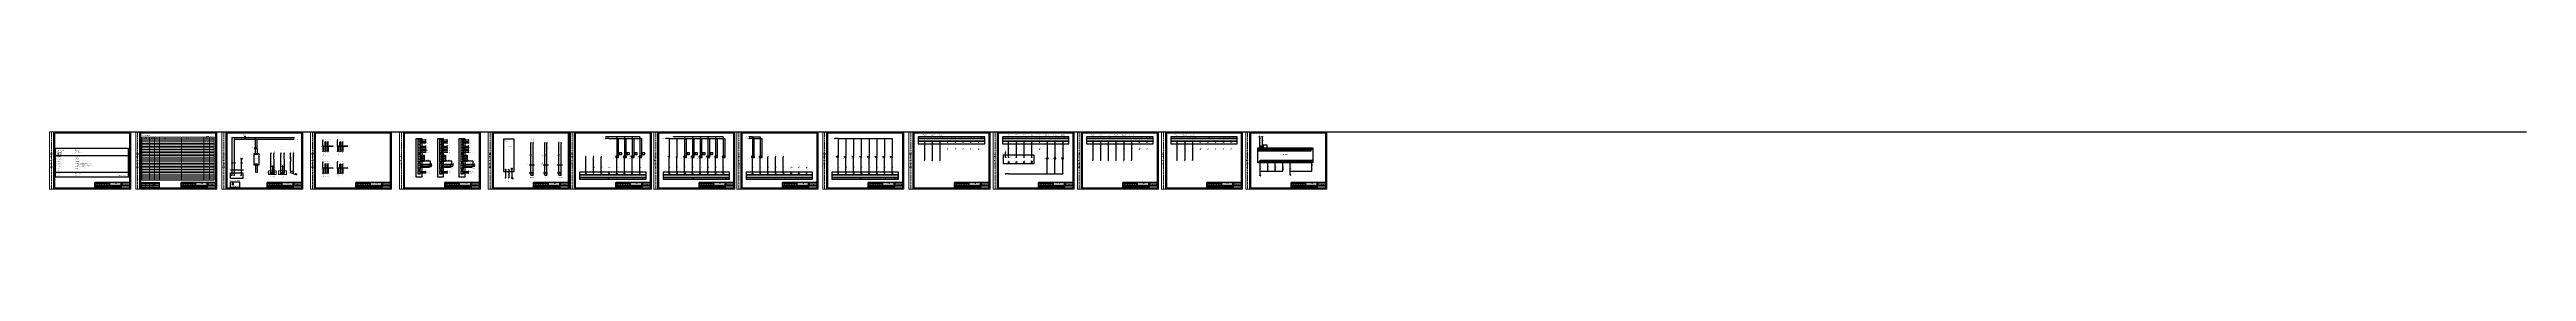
# Model space of a CAD drawing. Header units: millimetres. Extents: x -274 to 12554, y 2463 to 2760.
import ezdxf
from ezdxf.enums import TextEntityAlignment as Align

# ---------------------------------------------------------------- set-up
doc = ezdxf.new("R2010")
doc.units = ezdxf.units.MM
for name, pattern in [('DASHED', [0.75, 0.5, -0.25]), ('EPL_DASH', [1, 0.5, -0.5]), ('EPL_DASHDOT', [1, 0.8, -0.1, 0, -0.1])]:
    doc.linetypes.add(name, pattern=pattern)
for name, color, linetype, lineweight in [('EPLAN100', 7, 'Continuous', 5), ('EPLAN108', 5, 'Continuous', 5), ('EPLAN110', 6, 'Continuous', 35), ('EPLAN200', 73, 'Continuous', 35), ('EPLAN201', 73, 'Continuous', 35), ('EPLAN300', 5, 'Continuous', 5), ('EPLAN302', 5, 'Continuous', 25), ('EPLAN303', 6, 'Continuous', 25), ('EPLAN304', 5, 'Continuous', 25), ('EPLAN305', 5, 'Continuous', 25), ('EPLAN306', 6, 'Continuous', 25), ('EPLAN311', 1, 'Continuous', 25), ('EPLAN312', 1, 'Continuous', 25), ('EPLAN400', 5, 'Continuous', 35), ('EPLAN403', 5, 'Continuous', 35), ('EPLAN405', 1, 'Continuous', 25), ('EPLAN407', 5, 'Continuous', 35), ('EPLAN408', 5, 'Continuous', 35), ('EPLAN420', 7, 'Continuous', 35), ('EPLAN421', 5, 'Continuous', 35), ('EPLAN422', 7, 'Continuous', 35), ('EPLAN426', 251, 'Continuous', 35), ('EPLAN429', 251, 'Continuous', 35), ('EPLAN432', 7, 'Continuous', 35), ('EPLAN451', 73, 'Continuous', 35), ('EPLAN452', 73, 'Continuous', 35), ('EPLAN453', 73, 'Continuous', 35), ('EPLAN492', 5, 'Continuous', 5), ('EPLAN500', 7, 'Continuous', 35), ('EPLAN501', 7, 'Continuous', 35), ('EPLAN514', 5, 'Continuous', 35), ('EPLAN541', 1, 'Continuous', 25), ('EPLAN542', 1, 'Continuous', 25)]:
    doc.layers.add(name, color=color, linetype=linetype, lineweight=lineweight)
for name, color, linetype in [('RED_0.5mm^2', 1, 'Continuous'), ('SYMS', 7, 'Continuous'), ('TAGS', 51, 'Continuous'), ('TAN_0.5mm^2', 31, 'Continuous'), ('WHT_0.5mm^2', 7, 'Continuous'), ('WIRENO', 70, 'Continuous'), ('XREF', 7, 'Continuous'), ('YEL_0.5mm^2', 2, 'Continuous'), ('YEL_2.5mm^2', 2, 'Continuous')]:
    doc.layers.add(name, color=color, linetype=linetype)
doc.styles.get("Standard").update_dxf_attribs({"font": ''})
doc.styles.add('WD_IEC', font='ISOCP2.shx', dxfattribs={"width": 0.9, "height": 4, "bigfont": 'gbcbig.shx'})
doc.styles.add('宋体', font='')
doc.styles.add('宋体_I', font='')
doc.styles.get('Standard').set_extended_font_data('SimSun')
doc.styles.get('宋体').set_extended_font_data('宋体')
doc.styles.get('宋体_I').set_extended_font_data('宋体', italic=True)

# ---------------------------------------------------------------- blocks, each defined once
blk = doc.blocks.new('VGND2')
for p, q in [((0, 0), (0, -5)), ((-3.75, -5), (3.75, -5)), ((-2.5, -6.25), (2.5, -6.25)), ((-1.25, -7.5), (1.25, -7.5))]:
    blk.add_line(p, q)
at = {"style": 'WD_IEC'}
for tag, p in [('INST', (-5.25, 2.75)), ('LOC', (-5.25, -0.75)), ('TAG1', (-5.25, -4.25))]:
    blk.add_attdef(tag, text='', height=2.5, dxfattribs=at).set_placement(p, align=Align.RIGHT)
at = {"style": 'WD_IEC', "flags": 1}
blk.add_attdef('X2TERM01', (0, 0), '', height=0.32, dxfattribs=at)
blk = doc.blocks.new('wddot')
for radius in [0.72, 0.449, 0.223]:
    blk.add_circle((0, 0), radius)
blk = doc.blocks.new('HA1D3')
blk.add_lwpolyline([(0, 0), (-3.75, -1.25), (-3.75, 1.25)], close=True)
at = {"style": 'WD_IEC'}
blk.add_attdef('XREF', text='', height=2.5, dxfattribs=at).set_placement((-5, 0), align=Align.MIDDLE_RIGHT)
at = {"style": 'WD_IEC', "flags": 1}
blk.add_attdef('SIGCODE', text='', height=1, dxfattribs=at).set_placement((-2.5, 1.8), align=Align.RIGHT)
at = {"style": 'WD_IEC'}
for tag, p, height, flags in [('X1TERM01', (0, 0), 0.32, 1), ('WIRENO', (1.25, 1), 2.5, 8)]:
    blk.add_attdef(tag, p, '', height=height, dxfattribs=dict(at, flags=flags))
blk.add_attdef('DESC1', text='', height=2.5, dxfattribs=at).set_placement((1.25, -1), align=Align.TOP_LEFT)

msp = doc.modelspace()

# ---------------------------------------------------------------- hatches: boundary and pattern name
at = {"layer": 'EPLAN200', "linetype": 'Continuous', "lineweight": 13, "ltscale": 4}
for points in [[(134, 2525), (136, 2525), (136, 2667), (134, 2667)], [(-238, 2525), (134, 2525), (134, 2527), (-238, 2527)]]:
    msp.add_hatch(color=4, dxfattribs=at).paths.add_polyline_path(points, flags=0)
at = {"layer": 'EPLAN300', "linetype": 'Continuous', "lineweight": 25, "ltscale": 4}
for points in [[(741, 2738), (739, 2737), (740, 2736)], [(741, 2730), (739, 2729), (740, 2728)], [(786, 2674), (788, 2675), (788, 2674)], [(794, 2674), (796, 2675), (796, 2674)], [(1704, 2590), (1704, 2590), (1702, 2592), (1701, 2592)], [(1815, 2590), (1815, 2590), (1813, 2592), (1812, 2592)], [(1926, 2590), (1926, 2590), (1924, 2592), (1924, 2592)], [(2660, 2633), (2660, 2632), (2659, 2632)], [(2660, 2630), (2660, 2629), (2659, 2629)], [(2674, 2649), (2673, 2648), (2675, 2648)], [(2674, 2646), (2673, 2645), (2675, 2645)], [(2700, 2633), (2700, 2632), (2699, 2632)], [(2700, 2630), (2700, 2629), (2699, 2629)], [(2714, 2649), (2713, 2648), (2715, 2648)], [(2714, 2646), (2713, 2645), (2715, 2645)], [(2740, 2633), (2740, 2632), (2739, 2632)], [(2740, 2630), (2740, 2629), (2739, 2629)], [(2754, 2649), (2753, 2648), (2755, 2648)], [(2754, 2646), (2753, 2645), (2755, 2645)], [(2780, 2633), (2780, 2632), (2779, 2632)], [(2780, 2630), (2780, 2629), (2779, 2629)], [(2794, 2649), (2793, 2648), (2795, 2648)], [(2794, 2646), (2793, 2645), (2795, 2645)], [(3011, 2633), (3012, 2632), (3011, 2632)], [(3011, 2630), (3012, 2629), (3011, 2629)], [(3026, 2649), (3025, 2648), (3026, 2648)], [(3026, 2646), (3025, 2645), (3026, 2645)], [(3051, 2633), (3052, 2632), (3051, 2632)], [(3051, 2630), (3052, 2629), (3051, 2629)], [(3066, 2649), (3065, 2648), (3066, 2648)], [(3066, 2646), (3065, 2645), (3066, 2645)], [(3091, 2633), (3092, 2632), (3091, 2632)], [(3091, 2630), (3092, 2629), (3091, 2629)], [(3106, 2649), (3105, 2648), (3106, 2648)], [(3106, 2646), (3105, 2645), (3106, 2645)], [(3131, 2633), (3132, 2632), (3131, 2632)], [(3131, 2630), (3132, 2629), (3131, 2629)], [(3146, 2649), (3145, 2648), (3146, 2648)], [(3146, 2646), (3145, 2645), (3146, 2645)], [(3171, 2633), (3172, 2632), (3171, 2632)], [(3171, 2630), (3172, 2629), (3171, 2629)], [(3211, 2633), (3212, 2632), (3211, 2632)], [(3211, 2630), (3212, 2629), (3211, 2629)], [(3363, 2633), (3363, 2632), (3362, 2632)], [(3363, 2630), (3363, 2629), (3362, 2629)], [(3403, 2633), (3403, 2632), (3402, 2632)], [(3403, 2630), (3403, 2629), (3402, 2629)], [(985, 2545), (986, 2545), (987, 2547), (987, 2548)]]:
    msp.add_hatch(color=5, dxfattribs=at).paths.add_polyline_path(points, flags=0)
at = {"layer": 'EPLAN303', "linetype": 'Continuous', "lineweight": 25, "ltscale": 4}
for points in [[(4256, 2708), (4257, 2708), (4257, 2710), (4256, 2710)], [(4296, 2708), (4297, 2708), (4297, 2710), (4296, 2710)], [(4336, 2708), (4337, 2708), (4337, 2710), (4336, 2710)], [(4376, 2708), (4377, 2708), (4377, 2710), (4376, 2710)], [(4416, 2708), (4417, 2708), (4417, 2710), (4416, 2710)], [(4456, 2708), (4457, 2708), (4457, 2710), (4456, 2710)], [(4496, 2708), (4497, 2708), (4497, 2710), (4496, 2710)], [(4536, 2708), (4537, 2708), (4537, 2710), (4536, 2710)], [(4692, 2708), (4693, 2708), (4693, 2710), (4692, 2710)], [(4732, 2708), (4733, 2708), (4733, 2710), (4732, 2710)], [(4772, 2708), (4773, 2708), (4773, 2710), (4772, 2710)], [(4812, 2708), (4813, 2708), (4813, 2710), (4812, 2710)], [(4852, 2708), (4853, 2708), (4853, 2710), (4852, 2710)], [(4892, 2708), (4893, 2708), (4893, 2710), (4892, 2710)], [(4932, 2708), (4933, 2708), (4933, 2710), (4932, 2710)], [(4972, 2708), (4973, 2708), (4973, 2710), (4972, 2710)], [(5128, 2708), (5129, 2708), (5129, 2710), (5128, 2710)], [(5168, 2708), (5169, 2708), (5169, 2710), (5168, 2710)], [(5208, 2708), (5209, 2708), (5209, 2710), (5208, 2710)], [(5248, 2708), (5249, 2708), (5249, 2710), (5248, 2710)], [(5288, 2708), (5289, 2708), (5289, 2710), (5288, 2710)], [(5328, 2708), (5329, 2708), (5329, 2710), (5328, 2710)], [(5368, 2708), (5369, 2708), (5369, 2710), (5368, 2710)], [(5408, 2708), (5409, 2708), (5409, 2710), (5408, 2710)], [(5564, 2708), (5565, 2708), (5565, 2710), (5564, 2710)], [(5604, 2708), (5605, 2708), (5605, 2710), (5604, 2710)], [(5644, 2708), (5645, 2708), (5645, 2710), (5644, 2710)], [(5684, 2708), (5685, 2708), (5685, 2710), (5684, 2710)], [(5724, 2708), (5725, 2708), (5725, 2710), (5724, 2710)], [(5764, 2708), (5765, 2708), (5765, 2710), (5764, 2710)], [(5804, 2708), (5805, 2708), (5805, 2710), (5804, 2710)], [(5844, 2708), (5845, 2708), (5845, 2710), (5844, 2710)], [(2087, 2563), (2088, 2563), (2088, 2565), (2087, 2565)], [(2103, 2563), (2104, 2563), (2104, 2565), (2103, 2565)], [(2503, 2545), (2504, 2545), (2504, 2546), (2503, 2546)], [(2543, 2545), (2544, 2545), (2544, 2546), (2543, 2546)], [(2583, 2545), (2584, 2545), (2584, 2546), (2583, 2546)], [(2623, 2545), (2624, 2545), (2624, 2546), (2623, 2546)], [(2663, 2545), (2664, 2545), (2664, 2546), (2663, 2546)], [(2703, 2545), (2704, 2545), (2704, 2546), (2703, 2546)], [(2743, 2545), (2744, 2545), (2744, 2546), (2743, 2546)], [(2783, 2545), (2784, 2545), (2784, 2546), (2783, 2546)], [(2934, 2545), (2935, 2545), (2935, 2546), (2934, 2546)], [(2974, 2545), (2975, 2545), (2975, 2546), (2974, 2546)], [(3014, 2545), (3015, 2545), (3015, 2546), (3014, 2546)], [(3054, 2545), (3055, 2545), (3055, 2546), (3054, 2546)], [(3094, 2545), (3095, 2545), (3095, 2546), (3094, 2546)], [(3134, 2545), (3135, 2545), (3135, 2546), (3134, 2546)], [(3174, 2545), (3175, 2545), (3175, 2546), (3174, 2546)], [(3214, 2545), (3215, 2545), (3215, 2546), (3214, 2546)], [(3366, 2545), (3367, 2545), (3367, 2546), (3366, 2546)], [(3406, 2545), (3407, 2545), (3407, 2546), (3406, 2546)], [(3446, 2545), (3447, 2545), (3447, 2546), (3446, 2546)], [(3486, 2545), (3487, 2545), (3487, 2546), (3486, 2546)], [(3526, 2545), (3527, 2545), (3527, 2546), (3526, 2546)], [(3566, 2545), (3567, 2545), (3567, 2546), (3566, 2546)], [(3606, 2545), (3607, 2545), (3607, 2546), (3606, 2546)], [(3646, 2545), (3647, 2545), (3647, 2546), (3646, 2546)], [(3810, 2545), (3811, 2545), (3811, 2546), (3810, 2546)], [(3850, 2545), (3851, 2545), (3851, 2546), (3850, 2546)], [(3890, 2545), (3891, 2545), (3891, 2546), (3890, 2546)], [(3930, 2545), (3931, 2545), (3931, 2546), (3930, 2546)], [(3970, 2545), (3971, 2545), (3971, 2546), (3970, 2546)], [(4010, 2545), (4011, 2545), (4011, 2546), (4010, 2546)], [(4050, 2545), (4051, 2545), (4051, 2546), (4050, 2546)], [(4090, 2545), (4091, 2545), (4091, 2546), (4090, 2546)]]:
    msp.add_hatch(color=6, dxfattribs=at).paths.add_polyline_path(points, flags=0)
at = {"layer": 'EPLAN311', "linetype": 'Continuous', "lineweight": 25, "ltscale": 4}
for points in [[(990, 2732), (992, 2731), (990, 2730)], [(990, 2724), (992, 2723), (990, 2722)], [(1140, 2718), (1141, 2715), (1142, 2718)], [(1152, 2707), (1153, 2709), (1154, 2707)], [(1156, 2707), (1157, 2709), (1158, 2707)], [(1164, 2707), (1165, 2709), (1166, 2707)], [(1168, 2707), (1169, 2709), (1170, 2707)], [(1216, 2720), (1217, 2717), (1218, 2720)], [(1228, 2705), (1229, 2707), (1230, 2705)], [(1232, 2707), (1233, 2709), (1234, 2707)], [(1240, 2705), (1241, 2707), (1242, 2705)], [(1244, 2707), (1245, 2709), (1246, 2707)], [(1675, 2720), (1672, 2719), (1675, 2718)], [(1675, 2712), (1672, 2711), (1675, 2710)], [(1675, 2704), (1672, 2703), (1675, 2702)], [(1786, 2720), (1783, 2719), (1786, 2718)], [(1786, 2712), (1783, 2711), (1786, 2710)], [(1786, 2704), (1783, 2703), (1786, 2702)], [(1897, 2720), (1894, 2719), (1897, 2718)], [(1897, 2712), (1894, 2711), (1897, 2710)], [(1897, 2704), (1894, 2703), (1897, 2702)], [(2217, 2703), (2218, 2701), (2219, 2703)], [(2229, 2703), (2230, 2701), (2231, 2703)], [(2289, 2703), (2290, 2701), (2291, 2703)], [(2301, 2703), (2302, 2701), (2303, 2703)], [(2362, 2703), (2363, 2701), (2364, 2703)], [(2374, 2703), (2375, 2701), (2376, 2703)], [(2607, 2736), (2609, 2735), (2607, 2734)], [(2607, 2728), (2609, 2727), (2607, 2726)], [(2918, 2728), (2921, 2727), (2918, 2726)], [(2958, 2736), (2961, 2735), (2958, 2734)], [(3350, 2736), (3353, 2735), (3350, 2734)], [(3350, 2728), (3352, 2727), (3350, 2726)], [(3793, 2728), (3796, 2727), (3793, 2726)], [(871, 2650), (872, 2647), (873, 2650)], [(887, 2650), (888, 2647), (889, 2650)], [(923, 2650), (924, 2647), (925, 2650)], [(939, 2650), (940, 2647), (941, 2650)], [(972, 2650), (973, 2647), (974, 2650)], [(988, 2650), (989, 2647), (990, 2650)], [(1140, 2662), (1141, 2659), (1142, 2662)], [(1140, 2603), (1141, 2601), (1142, 2603)], [(1144, 2662), (1145, 2659), (1146, 2662)], [(1152, 2662), (1153, 2659), (1154, 2662)], [(1152, 2592), (1153, 2595), (1154, 2592)], [(1156, 2662), (1157, 2659), (1158, 2662)], [(1156, 2592), (1157, 2595), (1158, 2592)], [(1164, 2662), (1165, 2659), (1166, 2662)], [(1164, 2592), (1165, 2595), (1166, 2592)], [(1168, 2662), (1169, 2659), (1170, 2662)], [(1168, 2592), (1169, 2595), (1170, 2592)], [(1216, 2662), (1217, 2659), (1218, 2662)], [(1216, 2605), (1217, 2603), (1218, 2605)], [(1220, 2662), (1221, 2659), (1222, 2662)], [(1228, 2662), (1229, 2659), (1230, 2662)], [(1228, 2590), (1229, 2593), (1230, 2590)], [(1232, 2662), (1233, 2659), (1234, 2662)], [(1232, 2592), (1233, 2595), (1234, 2592)], [(1240, 2662), (1241, 2659), (1242, 2662)], [(1240, 2590), (1241, 2593), (1242, 2590)], [(1244, 2662), (1245, 2659), (1246, 2662)], [(1244, 2592), (1245, 2595), (1246, 2592)], [(1675, 2688), (1672, 2687), (1675, 2686)], [(1675, 2680), (1672, 2679), (1675, 2678)], [(1675, 2656), (1672, 2655), (1675, 2654)], [(1673, 2672), (1676, 2671), (1673, 2670)], [(1673, 2664), (1676, 2663), (1673, 2662)], [(1786, 2688), (1783, 2687), (1786, 2686)], [(1786, 2680), (1783, 2679), (1786, 2678)], [(1786, 2656), (1783, 2655), (1786, 2654)], [(1784, 2672), (1787, 2671), (1784, 2670)], [(1784, 2664), (1787, 2663), (1784, 2662)], [(1897, 2688), (1894, 2687), (1897, 2686)], [(1897, 2680), (1894, 2679), (1897, 2678)], [(1897, 2656), (1894, 2655), (1897, 2654)], [(1895, 2672), (1898, 2671), (1895, 2670)], [(1895, 2664), (1898, 2663), (1895, 2662)], [(2502, 2632), (2503, 2629), (2504, 2632)], [(2542, 2632), (2543, 2629), (2544, 2632)], [(2582, 2632), (2583, 2629), (2584, 2632)], [(3445, 2632), (3446, 2629), (3447, 2632)], [(3485, 2632), (3486, 2629), (3487, 2632)], [(3525, 2632), (3526, 2629), (3527, 2632)], [(4256, 2615), (4257, 2612), (4258, 2615)], [(4296, 2615), (4297, 2612), (4298, 2615)], [(4336, 2615), (4337, 2612), (4338, 2615)], [(4676, 2656), (4677, 2653), (4678, 2656)], [(5128, 2615), (5129, 2612), (5130, 2615)], [(5168, 2615), (5169, 2612), (5170, 2615)], [(5208, 2615), (5209, 2612), (5210, 2615)], [(5248, 2615), (5249, 2612), (5250, 2615)], [(5288, 2615), (5289, 2612), (5290, 2615)], [(5328, 2615), (5329, 2612), (5330, 2615)], [(5564, 2615), (5565, 2612), (5566, 2615)], [(5604, 2615), (5605, 2612), (5606, 2615)], [(5644, 2615), (5645, 2612), (5646, 2615)], [(669, 2535), (670, 2537), (671, 2535)], [(681, 2535), (682, 2537), (683, 2535)], [(717, 2535), (718, 2537), (719, 2535)], [(792, 2552), (793, 2549), (794, 2552)], [(800, 2552), (801, 2549), (802, 2552)], [(1140, 2547), (1141, 2545), (1142, 2547)], [(1144, 2547), (1145, 2545), (1146, 2547)], [(1152, 2547), (1153, 2545), (1154, 2547)], [(1156, 2547), (1157, 2545), (1158, 2547)], [(1164, 2547), (1165, 2545), (1166, 2547)], [(1168, 2547), (1169, 2545), (1170, 2547)], [(1216, 2547), (1217, 2545), (1218, 2547)], [(1220, 2547), (1221, 2545), (1222, 2547)], [(1228, 2547), (1229, 2545), (1230, 2547)], [(1232, 2547), (1233, 2545), (1234, 2547)], [(1240, 2547), (1241, 2545), (1242, 2547)], [(1244, 2547), (1245, 2545), (1246, 2547)], [(1675, 2556), (1672, 2555), (1675, 2554)], [(1675, 2548), (1672, 2547), (1675, 2546)], [(1786, 2556), (1783, 2555), (1786, 2554)], [(1786, 2548), (1783, 2547), (1786, 2546)], [(1897, 2556), (1894, 2555), (1897, 2554)], [(1897, 2548), (1894, 2547), (1897, 2546)], [(2087, 2521), (2088, 2524), (2089, 2521)], [(2103, 2521), (2104, 2524), (2105, 2521)], [(4676, 2544), (4679, 2543), (4676, 2542)]]:
    msp.add_hatch(color=1, dxfattribs=at).paths.add_polyline_path(points, flags=0)

# ---------------------------------------------------------------- linework, layer by layer
at = {"color": 5}
for p, q in [((146, 2760), (12554, 2760)), ((801, 2681), (801, 2723)), ((1643, 2719), (1674, 2719)), ((1643, 2711), (1674, 2711)), ((1643, 2703), (1674, 2703)), ((1754, 2719), (1785, 2719)), ((1754, 2711), (1785, 2711)), ((1754, 2703), (1785, 2703)), ((1865, 2719), (1896, 2719)), ((1865, 2711), (1896, 2711)), ((1865, 2703), (1896, 2703)), ((2623, 2727), (2671, 2727)), ((2977, 2727), (3023, 2727)), ((3406, 2727), (3414, 2727)), ((3852, 2727), (3890, 2727)), ((3932, 2727), (3970, 2727)), ((3972, 2727), (4010, 2727)), ((4012, 2727), (4050, 2727)), ((4052, 2727), (4090, 2727)), ((4257, 2707), (4257, 2616)), ((4297, 2707), (4297, 2616)), ((4337, 2707), (4337, 2616)), ((5129, 2707), (5129, 2616)), ((5169, 2707), (5169, 2616)), ((5209, 2707), (5209, 2616)), ((5249, 2707), (5249, 2616)), ((5289, 2707), (5289, 2616)), ((5329, 2707), (5329, 2616)), ((5565, 2707), (5565, 2616)), ((5605, 2707), (5605, 2616)), ((5645, 2707), (5645, 2616)), ((801, 2673), (801, 2647)), ((801, 2590), (801, 2553)), ((888, 2619), (888, 2647)), ((940, 2619), (940, 2647)), ((1643, 2687), (1674, 2687)), ((1643, 2679), (1674, 2679)), ((1643, 2671), (1674, 2671)), ((1643, 2663), (1674, 2663)), ((1643, 2655), (1674, 2655)), ((1643, 2640), (1666, 2640)), ((1643, 2632), (1666, 2632)), ((1643, 2624), (1666, 2624)), ((1643, 2616), (1666, 2616)), ((1643, 2608), (1666, 2608)), ((1643, 2593), (1690, 2593)), ((1643, 2585), (1690, 2585)), ((1643, 2577), (1690, 2577)), ((1666, 2640), (1666, 2608)), ((1698, 2608), (1666, 2608)), ((1698, 2591), (1698, 2608)), ((1754, 2687), (1785, 2687)), ((1754, 2679), (1785, 2679)), ((1754, 2671), (1785, 2671)), ((1754, 2663), (1785, 2663)), ((1754, 2655), (1785, 2655)), ((1754, 2640), (1777, 2640)), ((1754, 2632), (1777, 2632)), ((1754, 2624), (1777, 2624)), ((1754, 2616), (1777, 2616)), ((1754, 2608), (1777, 2608)), ((1754, 2593), (1801, 2593)), ((1754, 2585), (1801, 2585)), ((1754, 2577), (1801, 2577)), ((1777, 2640), (1777, 2608)), ((1809, 2608), (1777, 2608)), ((1809, 2591), (1809, 2608)), ((1865, 2687), (1896, 2687)), ((1865, 2679), (1896, 2679)), ((1865, 2671), (1896, 2671)), ((1865, 2663), (1896, 2663)), ((1865, 2655), (1896, 2655)), ((1865, 2640), (1888, 2640)), ((1865, 2632), (1888, 2632)), ((1865, 2624), (1888, 2624)), ((1865, 2616), (1888, 2616)), ((1865, 2608), (1888, 2608)), ((1865, 2593), (1912, 2593)), ((1865, 2585), (1912, 2585)), ((1865, 2577), (1912, 2577)), ((1888, 2640), (1888, 2608)), ((1920, 2608), (1888, 2608)), ((1920, 2591), (1920, 2608)), ((2663, 2629), (2663, 2629)), ((2743, 2629), (2743, 2629)), ((3015, 2629), (3015, 2629)), ((3095, 2629), (3095, 2629)), ((3366, 2629), (3366, 2629)), ((3406, 2629), (3406, 2629)), ((989, 2543), (1001, 2540)), ((1643, 2555), (1672, 2555)), ((1643, 2547), (1672, 2547)), ((1754, 2555), (1783, 2555)), ((1754, 2547), (1783, 2547)), ((1865, 2555), (1894, 2555)), ((1865, 2547), (1894, 2547))]:
    msp.add_line(p, q, dxfattribs=at)
at = {"color": 24}
for p, q in [((793, 2681), (793, 2731)), ((3368, 2735), (3406, 2735)), ((793, 2647), (793, 2673)), ((793, 2590), (793, 2553))]:
    msp.add_line(p, q, dxfattribs=at)
at = {"color": 0}
for p, q in [((5991, 2709), (5996, 2706)), ((6004, 2709), (6009, 2706)), ((5993, 2571), (5998, 2567)), ((6012, 2694), (6030, 2694)), ((6030, 2694), (6030, 2678)), ((6030, 2675), (6030, 2667)), ((6033, 2571), (6038, 2567)), ((6072, 2571), (6077, 2567)), ((6110, 2571), (6116, 2567)), ((6149, 2572), (6154, 2568)), ((6203, 2614), (6203, 2607)), ((6203, 2607), (6210, 2607)), ((6210, 2607), (6210, 2599)), ((6261, 2574), (6266, 2570))]:
    msp.add_line(p, q, dxfattribs=at)
for p, q in [((6113, 2554), (5996, 2554)), ((6264, 2554), (6152, 2554))]:
    msp.add_line(p, q)
at = {"color": 5}
for points in [[(1625, 2727), (1654, 2727), (1654, 2526), (1625, 2526)], [(1635, 2724), (1646, 2724), (1646, 2649), (1635, 2649)], [(1736, 2727), (1765, 2727), (1765, 2526), (1736, 2526)], [(1747, 2724), (1757, 2724), (1757, 2649), (1747, 2649)], [(1847, 2727), (1876, 2727), (1876, 2526), (1847, 2526)], [(1858, 2724), (1868, 2724), (1868, 2649), (1858, 2649)], [(786, 2649), (809, 2649), (809, 2587), (786, 2587)], [(1635, 2646), (1646, 2646), (1646, 2602), (1635, 2602)], [(1635, 2598), (1646, 2598), (1646, 2565), (1635, 2565)], [(1747, 2646), (1757, 2646), (1757, 2602), (1747, 2602)], [(1747, 2598), (1757, 2598), (1757, 2565), (1747, 2565)], [(1858, 2646), (1868, 2646), (1868, 2602), (1858, 2602)], [(1858, 2598), (1868, 2598), (1868, 2565), (1858, 2565)], [(1635, 2560), (1646, 2560), (1646, 2541), (1635, 2541)], [(1747, 2560), (1757, 2560), (1757, 2541), (1747, 2541)], [(1858, 2560), (1868, 2560), (1868, 2541), (1858, 2541)]]:
    msp.add_lwpolyline(points, close=True, dxfattribs=at)
at = {"color": 5, "linetype": 'DASHED'}
for points in [[(789, 2649), (805, 2649), (805, 2643), (789, 2643)], [(789, 2588), (805, 2588), (805, 2593), (789, 2593)]]:
    msp.add_lwpolyline(points, close=True, dxfattribs=at)
at = {"color": 0}
for points in [[(5983, 2677), (6268, 2677), (6269, 2599), (5984, 2599)], [(5986, 2669), (5999, 2669), (5999, 2661), (5986, 2661)], [(5990, 2607), (6003, 2607), (6003, 2599), (5990, 2599)], [(5993, 2677), (6006, 2677), (6006, 2669), (5993, 2669)], [(5996, 2614), (6009, 2614), (6009, 2607), (5996, 2607)], [(5999, 2669), (6012, 2669), (6012, 2661), (5999, 2661)], [(6003, 2607), (6016, 2607), (6016, 2599), (6003, 2599)], [(6006, 2677), (6019, 2677), (6019, 2669), (6006, 2669)], [(6009, 2614), (6022, 2614), (6022, 2607), (6009, 2607)], [(6012, 2669), (6025, 2669), (6025, 2661), (6012, 2661)], [(6016, 2607), (6028, 2607), (6028, 2599), (6016, 2599)], [(6019, 2677), (6032, 2677), (6032, 2669), (6019, 2669)], [(6022, 2614), (6035, 2614), (6035, 2607), (6022, 2607)], [(6025, 2669), (6038, 2669), (6038, 2661), (6025, 2661)], [(6028, 2607), (6041, 2607), (6041, 2599), (6028, 2599)], [(6032, 2677), (6045, 2677), (6045, 2669), (6032, 2669)], [(6035, 2614), (6048, 2614), (6048, 2607), (6035, 2607)], [(6038, 2669), (6051, 2669), (6051, 2661), (6038, 2661)], [(6041, 2607), (6054, 2607), (6054, 2599), (6041, 2599)], [(6045, 2677), (6058, 2677), (6058, 2669), (6045, 2669)], [(6048, 2614), (6061, 2614), (6061, 2607), (6048, 2607)], [(6051, 2669), (6064, 2669), (6064, 2661), (6051, 2661)], [(6054, 2607), (6067, 2607), (6067, 2599), (6054, 2599)], [(6058, 2677), (6071, 2677), (6071, 2669), (6058, 2669)], [(6061, 2614), (6074, 2614), (6074, 2607), (6061, 2607)], [(6064, 2669), (6077, 2669), (6077, 2661), (6064, 2661)], [(6067, 2607), (6080, 2607), (6080, 2599), (6067, 2599)], [(6071, 2677), (6084, 2677), (6084, 2669), (6071, 2669)], [(6074, 2614), (6087, 2614), (6087, 2607), (6074, 2607)], [(6077, 2669), (6090, 2669), (6090, 2661), (6077, 2661)], [(6080, 2607), (6093, 2607), (6093, 2599), (6080, 2599)], [(6084, 2677), (6097, 2677), (6097, 2669), (6084, 2669)], [(6087, 2614), (6100, 2614), (6100, 2607), (6087, 2607)], [(6090, 2669), (6103, 2669), (6103, 2661), (6090, 2661)], [(6093, 2607), (6106, 2607), (6106, 2599), (6093, 2599)], [(6097, 2677), (6110, 2677), (6110, 2669), (6097, 2669)], [(6100, 2614), (6113, 2614), (6113, 2607), (6100, 2607)], [(6103, 2669), (6116, 2669), (6116, 2661), (6103, 2661)], [(6106, 2607), (6119, 2607), (6119, 2599), (6106, 2599)], [(6110, 2677), (6123, 2677), (6123, 2669), (6110, 2669)], [(6113, 2614), (6126, 2614), (6126, 2607), (6113, 2607)], [(6116, 2669), (6129, 2669), (6129, 2661), (6116, 2661)], [(6119, 2607), (6132, 2607), (6132, 2599), (6119, 2599)], [(6123, 2677), (6136, 2677), (6136, 2669), (6123, 2669)], [(6126, 2614), (6139, 2614), (6139, 2607), (6126, 2607)], [(6129, 2669), (6142, 2669), (6142, 2661), (6129, 2661)], [(6132, 2607), (6145, 2607), (6145, 2599), (6132, 2599)], [(6136, 2677), (6148, 2677), (6148, 2669), (6136, 2669)], [(6139, 2614), (6152, 2614), (6152, 2607), (6139, 2607)], [(6142, 2669), (6155, 2669), (6155, 2661), (6142, 2661)], [(6145, 2607), (6158, 2607), (6158, 2599), (6145, 2599)], [(6148, 2677), (6161, 2677), (6161, 2669), (6148, 2669)], [(6152, 2614), (6165, 2614), (6165, 2607), (6152, 2607)], [(6155, 2669), (6168, 2669), (6168, 2661), (6155, 2661)], [(6158, 2607), (6171, 2607), (6171, 2599), (6158, 2599)], [(6161, 2677), (6174, 2677), (6174, 2669), (6161, 2669)], [(6165, 2614), (6178, 2614), (6178, 2607), (6165, 2607)], [(6168, 2669), (6181, 2669), (6181, 2661), (6168, 2661)], [(6171, 2607), (6184, 2607), (6184, 2599), (6171, 2599)], [(6174, 2677), (6187, 2677), (6187, 2669), (6174, 2669)], [(6178, 2614), (6190, 2614), (6190, 2607), (6178, 2607)], [(6181, 2669), (6194, 2669), (6194, 2661), (6181, 2661)], [(6184, 2607), (6197, 2607), (6197, 2599), (6184, 2599)], [(6187, 2677), (6200, 2677), (6200, 2669), (6187, 2669)], [(6190, 2614), (6203, 2614), (6203, 2607), (6190, 2607)], [(6194, 2669), (6207, 2669), (6207, 2661), (6194, 2661)], [(6197, 2607), (6210, 2607), (6210, 2599), (6197, 2599)], [(6200, 2677), (6213, 2677), (6213, 2669), (6200, 2669)], [(6203, 2614), (6216, 2614), (6216, 2607), (6203, 2607)], [(6207, 2669), (6220, 2669), (6220, 2661), (6207, 2661)], [(6210, 2607), (6223, 2607), (6223, 2599), (6210, 2599)], [(6213, 2677), (6226, 2677), (6226, 2669), (6213, 2669)], [(6216, 2614), (6229, 2614), (6229, 2607), (6216, 2607)], [(6220, 2669), (6233, 2669), (6233, 2661), (6220, 2661)], [(6223, 2607), (6236, 2607), (6236, 2599), (6223, 2599)], [(6226, 2677), (6239, 2677), (6239, 2669), (6226, 2669)], [(6229, 2614), (6242, 2614), (6242, 2607), (6229, 2607)], [(6233, 2669), (6246, 2669), (6246, 2661), (6233, 2661)], [(6236, 2607), (6249, 2607), (6249, 2599), (6236, 2599)], [(6239, 2677), (6252, 2677), (6252, 2669), (6239, 2669)], [(6242, 2614), (6255, 2614), (6255, 2607), (6242, 2607)], [(6246, 2669), (6259, 2669), (6259, 2661), (6246, 2661)], [(6249, 2607), (6262, 2607), (6262, 2599), (6249, 2599)], [(6252, 2677), (6265, 2677), (6265, 2669), (6252, 2669)], [(6255, 2614), (6268, 2614), (6268, 2607), (6255, 2607)]]:
    msp.add_lwpolyline(points, close=True, dxfattribs=at)
at = {"color": 134, "linetype": 'EPL_DASHDOT', "lineweight": 25, "ltscale": 4}
msp.add_lwpolyline([(662, 2544), (662, 2544), (662, 2547), (726, 2547), (726, 2519), (662, 2519)], close=True, dxfattribs=at)
at = {"layer": 'EPLAN100', "color": 6, "linetype": 'Continuous', "lineweight": 50, "ltscale": 4}
for p, q in [((4225, 2727), (4569, 2727)), ((4225, 2713), (4569, 2713)), ((4661, 2727), (5005, 2727)), ((4661, 2713), (5005, 2713)), ((5097, 2727), (5441, 2727)), ((5097, 2713), (5441, 2713)), ((5533, 2727), (5877, 2727)), ((5533, 2713), (5877, 2713)), ((2471, 2537), (2815, 2537)), ((2471, 2523), (2815, 2523)), ((2903, 2537), (3247, 2537)), ((2903, 2523), (3247, 2523)), ((3334, 2537), (3678, 2537)), ((3334, 2523), (3678, 2523)), ((3778, 2537), (4122, 2537)), ((3778, 2523), (4122, 2523))]:
    msp.add_line(p, q, dxfattribs=at)
at = {"layer": 'EPLAN100', "color": 163, "linetype": 'EPL_DASHDOT', "lineweight": 25, "ltscale": 4}
for p, q in [((714, 2623), (726, 2623)), ((876, 2583), (888, 2583)), ((928, 2583), (940, 2583)), ((997, 2543), (1009, 2543)), ((2116, 2522), (2128, 2522))]:
    msp.add_line(p, q, dxfattribs=at)
at = {"layer": 'EPLAN100', "color": 0, "linetype": 'Continuous', "lineweight": 13, "ltscale": 4}
for p, q in [((718, 2624), (721, 2621)), ((721, 2620), (724, 2620)), ((721, 2619), (724, 2619)), ((722, 2620), (722, 2621)), ((722, 2619), (723, 2619)), ((880, 2584), (883, 2581)), ((883, 2580), (886, 2580)), ((883, 2579), (886, 2579)), ((884, 2580), (884, 2581)), ((884, 2579), (885, 2579)), ((932, 2584), (935, 2581)), ((934, 2580), (937, 2580)), ((934, 2579), (937, 2579)), ((935, 2579), (936, 2579)), ((936, 2580), (936, 2581)), ((1001, 2543), (1004, 2541)), ((1003, 2539), (1006, 2539)), ((1003, 2538), (1006, 2538)), ((1004, 2538), (1005, 2538)), ((1005, 2539), (1005, 2540)), ((2120, 2522), (2123, 2520)), ((2122, 2518), (2125, 2518)), ((2122, 2518), (2125, 2518)), ((2123, 2517), (2124, 2517)), ((2124, 2518), (2124, 2519))]:
    msp.add_line(p, q, dxfattribs=at)
at = {"layer": 'EPLAN100', "color": 2, "linetype": 'Continuous', "lineweight": 25, "ltscale": 4}
for p, q in [((675, 2497), (670, 2487)), ((670, 2487), (680, 2487)), ((680, 2487), (675, 2497))]:
    msp.add_line(p, q, dxfattribs=at)
at = {"layer": 'EPLAN100', "color": 1, "linetype": 'Continuous', "lineweight": 25, "ltscale": 4}
for p, q in [((675, 2493), (674, 2490)), ((674, 2490), (676, 2491)), ((676, 2491), (675, 2488)), ((675, 2488), (676, 2489)), ((675, 2488), (675, 2489))]:
    msp.add_line(p, q, dxfattribs=at)
at = {"layer": 'EPLAN100', "color": 251, "linetype": 'Continuous', "lineweight": 25, "ltscale": 4}
msp.add_lwpolyline([(661, 2473), (711, 2473), (711, 2500), (661, 2500)], close=True, dxfattribs=at)
at = {"layer": 'EPLAN100', "color": 0, "linetype": 'Continuous', "lineweight": 13, "ltscale": 4}
for centre in [(722, 2620), (884, 2580), (936, 2580), (1005, 2539), (2124, 2518)]:
    msp.add_circle(centre, 2, dxfattribs=at)
at = {"layer": 'EPLAN200', "color": 4, "linetype": 'Continuous', "lineweight": 20, "ltscale": 4}
for p, q in [((204, 2725), (579, 2725)), ((204, 2717), (579, 2717)), ((204, 2709), (579, 2709)), ((204, 2701), (579, 2701)), ((244, 2733), (244, 2509)), ((269, 2733), (269, 2509)), ((295, 2733), (295, 2509)), ((409, 2733), (409, 2509)), ((524, 2733), (524, 2509)), ((554, 2733), (554, 2509)), ((204, 2693), (579, 2693)), ((204, 2685), (579, 2685)), ((204, 2677), (579, 2677)), ((204, 2669), (579, 2669)), ((204, 2661), (579, 2661)), ((204, 2653), (579, 2653)), ((204, 2645), (579, 2645)), ((204, 2637), (579, 2637)), ((204, 2629), (579, 2629)), ((204, 2621), (579, 2621)), ((204, 2613), (579, 2613)), ((204, 2605), (579, 2605)), ((204, 2597), (579, 2597)), ((204, 2589), (579, 2589)), ((204, 2581), (579, 2581)), ((204, 2573), (579, 2573)), ((204, 2565), (579, 2565)), ((204, 2557), (579, 2557)), ((204, 2549), (579, 2549)), ((204, 2541), (579, 2541)), ((204, 2533), (579, 2533)), ((204, 2525), (579, 2525)), ((204, 2517), (579, 2517)), ((204, 2509), (579, 2509)), ((204, 2492), (295, 2492)), ((204, 2486), (295, 2486)), ((204, 2480), (295, 2480)), ((204, 2474), (295, 2474)), ((244, 2498), (244, 2468))]:
    msp.add_line(p, q, dxfattribs=at)
at = {"layer": 'EPLAN200', "color": 4, "linetype": 'Continuous', "lineweight": 25, "ltscale": 4}
for p, q in [((-246, 2637), (134, 2637)), ((-246, 2551), (134, 2551))]:
    msp.add_line(p, q, dxfattribs=at)
at = {"layer": 'EPLAN200', "color": 4, "linetype": 'Continuous', "lineweight": 20, "ltscale": 4}
for points in [[(204, 2509), (579, 2509), (579, 2733), (204, 2733)], [(204, 2468), (295, 2468), (295, 2498), (204, 2498)]]:
    msp.add_lwpolyline(points, close=True, dxfattribs=at)
at = {"layer": 'EPLAN200', "color": 4, "linetype": 'Continuous', "lineweight": 25, "ltscale": 4}
msp.add_lwpolyline([(-246, 2527), (134, 2527), (134, 2675), (-246, 2675)], close=True, dxfattribs=at)
at = {"layer": 'EPLAN200', "color": 4, "linetype": 'Continuous', "lineweight": 13, "ltscale": 4}
for points in [[(134, 2525), (136, 2525), (136, 2667), (134, 2667)], [(-238, 2525), (134, 2525), (134, 2527), (-238, 2527)]]:
    msp.add_lwpolyline(points, close=True, dxfattribs=at)
at = {"layer": 'EPLAN201', "color": 4, "linetype": 'Continuous', "lineweight": 20, "ltscale": 12}
for p, q in [((-274, 2760), (146, 2760)), ((-274, 2463), (-274, 2760)), ((-254, 2708), (-249, 2708)), ((-201, 2760), (-201, 2755)), ((-152, 2760), (-152, 2755)), ((-103, 2760), (-103, 2755)), ((-54, 2755), (-54, 2760)), ((-6, 2760), (-6, 2755)), ((43, 2760), (43, 2755)), ((92, 2760), (92, 2755)), ((141, 2708), (146, 2708)), ((146, 2760), (146, 2463)), ((172, 2760), (592, 2760)), ((172, 2463), (172, 2760)), ((192, 2708), (197, 2708)), ((246, 2760), (246, 2755)), ((295, 2760), (295, 2755)), ((343, 2760), (343, 2755)), ((392, 2755), (392, 2760)), ((441, 2760), (441, 2755)), ((490, 2760), (490, 2755)), ((538, 2760), (538, 2755)), ((587, 2708), (592, 2708)), ((592, 2760), (592, 2463)), ((618, 2760), (1038, 2760)), ((618, 2463), (618, 2760)), ((638, 2708), (643, 2708)), ((692, 2760), (692, 2755)), ((741, 2760), (741, 2755)), ((790, 2760), (790, 2755)), ((838, 2755), (838, 2760)), ((887, 2760), (887, 2755)), ((936, 2760), (936, 2755)), ((985, 2760), (985, 2755)), ((1033, 2708), (1038, 2708)), ((1038, 2760), (1038, 2463)), ((1077, 2760), (1497, 2760)), ((1077, 2463), (1077, 2760)), ((1097, 2708), (1102, 2708)), ((1151, 2760), (1151, 2755)), ((1200, 2760), (1200, 2755)), ((1249, 2760), (1249, 2755)), ((1297, 2755), (1297, 2760)), ((1346, 2760), (1346, 2755)), ((1395, 2760), (1395, 2755)), ((1444, 2760), (1444, 2755)), ((1492, 2708), (1497, 2708)), ((1497, 2760), (1497, 2463)), ((1538, 2760), (1958, 2760)), ((1538, 2463), (1538, 2760)), ((1558, 2708), (1563, 2708)), ((1611, 2760), (1611, 2755)), ((1660, 2760), (1660, 2755)), ((1709, 2760), (1709, 2755)), ((1758, 2755), (1758, 2760)), ((1806, 2760), (1806, 2755)), ((1855, 2760), (1855, 2755)), ((1904, 2760), (1904, 2755)), ((1953, 2708), (1958, 2708)), ((1958, 2760), (1958, 2463)), ((1998, 2760), (2418, 2760)), ((1998, 2463), (1998, 2760)), ((2018, 2708), (2023, 2708)), ((2072, 2760), (2072, 2755)), ((2120, 2760), (2120, 2755)), ((2169, 2760), (2169, 2755)), ((2218, 2755), (2218, 2760)), ((2267, 2760), (2267, 2755)), ((2315, 2760), (2315, 2755)), ((2364, 2760), (2364, 2755)), ((2413, 2708), (2418, 2708)), ((2418, 2760), (2418, 2463)), ((2423, 2760), (2843, 2760)), ((2423, 2463), (2423, 2760)), ((2443, 2708), (2448, 2708)), ((2497, 2760), (2497, 2755)), ((2546, 2760), (2546, 2755)), ((2595, 2760), (2595, 2755)), ((2643, 2755), (2643, 2760)), ((2692, 2760), (2692, 2755)), ((2741, 2760), (2741, 2755)), ((2790, 2760), (2790, 2755)), ((2838, 2708), (2843, 2708)), ((2843, 2760), (2843, 2463)), ((2855, 2760), (3275, 2760)), ((2855, 2463), (2855, 2760)), ((2875, 2708), (2880, 2708)), ((2929, 2760), (2929, 2755)), ((2977, 2760), (2977, 2755)), ((3026, 2760), (3026, 2755)), ((3075, 2755), (3075, 2760)), ((3124, 2760), (3124, 2755)), ((3172, 2760), (3172, 2755)), ((3221, 2760), (3221, 2755)), ((3270, 2708), (3275, 2708)), ((3275, 2760), (3275, 2463)), ((3286, 2760), (3706, 2760)), ((3286, 2463), (3286, 2760)), ((3306, 2708), (3311, 2708)), ((3360, 2760), (3360, 2755)), ((3409, 2760), (3409, 2755)), ((3458, 2760), (3458, 2755)), ((3506, 2755), (3506, 2760)), ((3555, 2760), (3555, 2755)), ((3604, 2760), (3604, 2755)), ((3653, 2760), (3653, 2755)), ((3701, 2708), (3706, 2708)), ((3706, 2760), (3706, 2463)), ((3730, 2760), (4150, 2760)), ((3730, 2463), (3730, 2760)), ((3750, 2708), (3755, 2708)), ((3804, 2760), (3804, 2755)), ((3853, 2760), (3853, 2755)), ((3901, 2760), (3901, 2755)), ((3950, 2755), (3950, 2760)), ((3999, 2760), (3999, 2755)), ((4048, 2760), (4048, 2755)), ((4096, 2760), (4096, 2755)), ((4145, 2708), (4150, 2708)), ((4150, 2760), (4150, 2463)), ((4177, 2760), (4597, 2760)), ((4177, 2463), (4177, 2760)), ((4197, 2708), (4202, 2708)), ((4250, 2760), (4250, 2755)), ((4299, 2760), (4299, 2755)), ((4348, 2760), (4348, 2755)), ((4397, 2755), (4397, 2760)), ((4445, 2760), (4445, 2755)), ((4494, 2760), (4494, 2755)), ((4543, 2760), (4543, 2755)), ((4592, 2708), (4597, 2708)), ((4597, 2760), (4597, 2463)), ((4613, 2760), (5033, 2760)), ((4613, 2463), (4613, 2760)), ((4633, 2708), (4638, 2708)), ((4686, 2760), (4686, 2755)), ((4735, 2760), (4735, 2755)), ((4784, 2760), (4784, 2755)), ((4833, 2755), (4833, 2760)), ((4881, 2760), (4881, 2755)), ((4930, 2760), (4930, 2755)), ((4979, 2760), (4979, 2755)), ((5028, 2708), (5033, 2708)), ((5033, 2760), (5033, 2463)), ((5049, 2760), (5469, 2760)), ((5049, 2463), (5049, 2760)), ((5069, 2708), (5074, 2708)), ((5122, 2760), (5122, 2755)), ((5171, 2760), (5171, 2755)), ((5220, 2760), (5220, 2755)), ((5269, 2755), (5269, 2760)), ((5317, 2760), (5317, 2755)), ((5366, 2760), (5366, 2755)), ((5415, 2760), (5415, 2755)), ((5464, 2708), (5469, 2708)), ((5469, 2760), (5469, 2463)), ((5485, 2760), (5905, 2760)), ((5485, 2463), (5485, 2760)), ((5505, 2708), (5510, 2708)), ((5559, 2760), (5559, 2755)), ((5607, 2760), (5607, 2755)), ((5656, 2760), (5656, 2755)), ((5705, 2755), (5705, 2760)), ((5754, 2760), (5754, 2755)), ((5802, 2760), (5802, 2755)), ((5851, 2760), (5851, 2755)), ((5900, 2708), (5905, 2708)), ((5905, 2760), (5905, 2463)), ((5921, 2760), (6341, 2760)), ((5921, 2463), (5921, 2760)), ((5941, 2708), (5946, 2708)), ((5995, 2760), (5995, 2755)), ((6043, 2760), (6043, 2755)), ((6092, 2760), (6092, 2755)), ((6141, 2755), (6141, 2760)), ((6190, 2760), (6190, 2755)), ((6238, 2760), (6238, 2755)), ((6287, 2760), (6287, 2755)), ((6336, 2708), (6341, 2708)), ((6341, 2760), (6341, 2463)), ((-254, 2660), (-249, 2660)), ((-254, 2612), (-249, 2612)), ((141, 2660), (146, 2660)), ((141, 2612), (146, 2612)), ((192, 2660), (197, 2660)), ((192, 2612), (197, 2612)), ((587, 2660), (592, 2660)), ((587, 2612), (592, 2612)), ((638, 2660), (643, 2660)), ((638, 2612), (643, 2612)), ((1033, 2660), (1038, 2660)), ((1033, 2612), (1038, 2612)), ((1097, 2660), (1102, 2660)), ((1097, 2612), (1102, 2612)), ((1492, 2660), (1497, 2660)), ((1492, 2612), (1497, 2612)), ((1558, 2660), (1563, 2660)), ((1558, 2612), (1563, 2612)), ((1953, 2660), (1958, 2660)), ((1953, 2612), (1958, 2612)), ((2018, 2660), (2023, 2660)), ((2018, 2612), (2023, 2612)), ((2413, 2660), (2418, 2660)), ((2413, 2612), (2418, 2612)), ((2443, 2660), (2448, 2660)), ((2443, 2612), (2448, 2612)), ((2838, 2660), (2843, 2660)), ((2838, 2612), (2843, 2612)), ((2875, 2660), (2880, 2660)), ((2875, 2612), (2880, 2612)), ((3270, 2660), (3275, 2660)), ((3270, 2612), (3275, 2612)), ((3306, 2660), (3311, 2660)), ((3306, 2612), (3311, 2612)), ((3701, 2660), (3706, 2660)), ((3701, 2612), (3706, 2612)), ((3750, 2660), (3755, 2660)), ((3750, 2612), (3755, 2612)), ((4145, 2660), (4150, 2660)), ((4145, 2612), (4150, 2612)), ((4197, 2660), (4202, 2660)), ((4197, 2612), (4202, 2612)), ((4592, 2660), (4597, 2660)), ((4592, 2612), (4597, 2612)), ((4633, 2660), (4638, 2660)), ((4633, 2612), (4638, 2612)), ((5028, 2660), (5033, 2660)), ((5028, 2612), (5033, 2612)), ((5069, 2660), (5074, 2660)), ((5069, 2612), (5074, 2612)), ((5464, 2660), (5469, 2660)), ((5464, 2612), (5469, 2612)), ((5505, 2660), (5510, 2660)), ((5505, 2612), (5510, 2612)), ((5900, 2660), (5905, 2660)), ((5900, 2612), (5905, 2612)), ((5941, 2660), (5946, 2660)), ((5941, 2612), (5946, 2612)), ((6336, 2660), (6341, 2660)), ((6336, 2612), (6341, 2612)), ((146, 2463), (-274, 2463)), ((-254, 2564), (-249, 2564)), ((-254, 2516), (-249, 2516)), ((-201, 2468), (-201, 2463)), ((-152, 2468), (-152, 2463)), ((-104, 2463), (-104, 2468)), ((-54, 2468), (-54, 2463)), ((-39, 2474), (96, 2474)), ((-4, 2463), (-4, 2468)), ((43, 2468), (43, 2463)), ((46, 2480), (46, 2474)), ((56, 2480), (56, 2474)), ((56, 2474), (56, 2468)), ((66, 2480), (66, 2474)), ((76, 2480), (76, 2474)), ((76, 2474), (76, 2468)), ((86, 2480), (86, 2474)), ((92, 2468), (92, 2463)), ((96, 2489), (141, 2489)), ((141, 2564), (146, 2564)), ((141, 2516), (146, 2516)), ((592, 2463), (172, 2463)), ((192, 2564), (197, 2564)), ((192, 2516), (197, 2516)), ((246, 2468), (246, 2463)), ((295, 2468), (295, 2463)), ((342, 2463), (342, 2468)), ((392, 2468), (392, 2463)), ((407, 2474), (542, 2474)), ((442, 2463), (442, 2468)), ((490, 2468), (490, 2463)), ((492, 2480), (492, 2474)), ((502, 2480), (502, 2474)), ((502, 2474), (502, 2468)), ((512, 2480), (512, 2474)), ((522, 2480), (522, 2474)), ((522, 2474), (522, 2468)), ((532, 2480), (532, 2474)), ((538, 2468), (538, 2463)), ((542, 2489), (587, 2489)), ((587, 2564), (592, 2564)), ((587, 2516), (592, 2516)), ((1038, 2463), (618, 2463)), ((638, 2564), (643, 2564)), ((638, 2516), (643, 2516)), ((692, 2468), (692, 2463)), ((741, 2468), (741, 2463)), ((788, 2463), (788, 2468)), ((838, 2468), (838, 2463)), ((853, 2474), (988, 2474)), ((888, 2463), (888, 2468)), ((936, 2468), (936, 2463)), ((938, 2480), (938, 2474)), ((948, 2480), (948, 2474)), ((948, 2474), (948, 2468)), ((958, 2480), (958, 2474)), ((968, 2480), (968, 2474)), ((968, 2474), (968, 2468)), ((978, 2480), (978, 2474)), ((985, 2468), (985, 2463)), ((988, 2489), (1033, 2489)), ((1033, 2564), (1038, 2564)), ((1033, 2516), (1038, 2516)), ((1497, 2463), (1077, 2463)), ((1097, 2564), (1102, 2564)), ((1097, 2516), (1102, 2516)), ((1151, 2468), (1151, 2463)), ((1200, 2468), (1200, 2463)), ((1247, 2463), (1247, 2468)), ((1297, 2468), (1297, 2463)), ((1312, 2474), (1447, 2474)), ((1347, 2463), (1347, 2468)), ((1395, 2468), (1395, 2463)), ((1397, 2480), (1397, 2474)), ((1407, 2480), (1407, 2474)), ((1407, 2474), (1407, 2468)), ((1417, 2480), (1417, 2474)), ((1427, 2480), (1427, 2474)), ((1427, 2474), (1427, 2468)), ((1437, 2480), (1437, 2474)), ((1444, 2468), (1444, 2463)), ((1447, 2489), (1492, 2489)), ((1492, 2564), (1497, 2564)), ((1492, 2516), (1497, 2516)), ((1958, 2463), (1538, 2463)), ((1558, 2564), (1563, 2564)), ((1558, 2516), (1563, 2516)), ((1611, 2468), (1611, 2463)), ((1660, 2468), (1660, 2463)), ((1708, 2463), (1708, 2468)), ((1758, 2468), (1758, 2463)), ((1773, 2474), (1908, 2474)), ((1808, 2463), (1808, 2468)), ((1855, 2468), (1855, 2463)), ((1858, 2480), (1858, 2474)), ((1868, 2480), (1868, 2474)), ((1868, 2474), (1868, 2468)), ((1878, 2480), (1878, 2474)), ((1888, 2480), (1888, 2474)), ((1888, 2474), (1888, 2468)), ((1898, 2480), (1898, 2474)), ((1904, 2468), (1904, 2463)), ((1908, 2489), (1953, 2489)), ((1953, 2564), (1958, 2564)), ((1953, 2516), (1958, 2516)), ((2418, 2463), (1998, 2463)), ((2018, 2564), (2023, 2564)), ((2018, 2516), (2023, 2516)), ((2072, 2468), (2072, 2463)), ((2120, 2468), (2120, 2463)), ((2168, 2463), (2168, 2468)), ((2218, 2468), (2218, 2463)), ((2233, 2474), (2368, 2474)), ((2268, 2463), (2268, 2468)), ((2315, 2468), (2315, 2463)), ((2318, 2480), (2318, 2474)), ((2328, 2480), (2328, 2474)), ((2328, 2474), (2328, 2468)), ((2338, 2480), (2338, 2474)), ((2348, 2480), (2348, 2474)), ((2348, 2474), (2348, 2468)), ((2358, 2480), (2358, 2474)), ((2364, 2468), (2364, 2463)), ((2368, 2489), (2413, 2489)), ((2413, 2564), (2418, 2564)), ((2413, 2516), (2418, 2516)), ((2843, 2463), (2423, 2463)), ((2443, 2564), (2448, 2564)), ((2443, 2516), (2448, 2516)), ((2497, 2468), (2497, 2463)), ((2546, 2468), (2546, 2463)), ((2593, 2463), (2593, 2468)), ((2643, 2468), (2643, 2463)), ((2658, 2474), (2793, 2474)), ((2693, 2463), (2693, 2468)), ((2741, 2468), (2741, 2463)), ((2743, 2480), (2743, 2474)), ((2753, 2480), (2753, 2474)), ((2753, 2474), (2753, 2468)), ((2763, 2480), (2763, 2474)), ((2773, 2480), (2773, 2474)), ((2773, 2474), (2773, 2468)), ((2783, 2480), (2783, 2474)), ((2790, 2468), (2790, 2463)), ((2793, 2489), (2838, 2489)), ((2838, 2564), (2843, 2564)), ((2838, 2516), (2843, 2516)), ((3275, 2463), (2855, 2463)), ((2875, 2564), (2880, 2564)), ((2875, 2516), (2880, 2516)), ((2929, 2468), (2929, 2463)), ((2977, 2468), (2977, 2463)), ((3025, 2463), (3025, 2468)), ((3075, 2468), (3075, 2463)), ((3090, 2474), (3225, 2474)), ((3125, 2463), (3125, 2468)), ((3172, 2468), (3172, 2463)), ((3175, 2480), (3175, 2474)), ((3185, 2480), (3185, 2474)), ((3185, 2474), (3185, 2468)), ((3195, 2480), (3195, 2474)), ((3205, 2480), (3205, 2474)), ((3205, 2474), (3205, 2468)), ((3215, 2480), (3215, 2474)), ((3221, 2468), (3221, 2463)), ((3225, 2489), (3270, 2489)), ((3270, 2564), (3275, 2564)), ((3270, 2516), (3275, 2516)), ((3706, 2463), (3286, 2463)), ((3306, 2564), (3311, 2564)), ((3306, 2516), (3311, 2516)), ((3360, 2468), (3360, 2463)), ((3409, 2468), (3409, 2463)), ((3456, 2463), (3456, 2468)), ((3506, 2468), (3506, 2463)), ((3521, 2474), (3656, 2474)), ((3556, 2463), (3556, 2468)), ((3604, 2468), (3604, 2463)), ((3606, 2480), (3606, 2474)), ((3616, 2480), (3616, 2474)), ((3616, 2474), (3616, 2468)), ((3626, 2480), (3626, 2474)), ((3636, 2480), (3636, 2474)), ((3636, 2474), (3636, 2468)), ((3646, 2480), (3646, 2474)), ((3653, 2468), (3653, 2463)), ((3656, 2489), (3701, 2489)), ((3701, 2564), (3706, 2564)), ((3701, 2516), (3706, 2516)), ((4150, 2463), (3730, 2463)), ((3750, 2564), (3755, 2564)), ((3750, 2516), (3755, 2516)), ((3804, 2468), (3804, 2463)), ((3853, 2468), (3853, 2463)), ((3900, 2463), (3900, 2468)), ((3950, 2468), (3950, 2463)), ((3965, 2474), (4100, 2474)), ((4000, 2463), (4000, 2468)), ((4048, 2468), (4048, 2463)), ((4050, 2480), (4050, 2474)), ((4060, 2480), (4060, 2474)), ((4060, 2474), (4060, 2468)), ((4070, 2480), (4070, 2474)), ((4080, 2480), (4080, 2474)), ((4080, 2474), (4080, 2468)), ((4090, 2480), (4090, 2474)), ((4096, 2468), (4096, 2463)), ((4100, 2489), (4145, 2489)), ((4145, 2564), (4150, 2564)), ((4145, 2516), (4150, 2516)), ((4597, 2463), (4177, 2463)), ((4197, 2564), (4202, 2564)), ((4197, 2516), (4202, 2516)), ((4250, 2468), (4250, 2463)), ((4299, 2468), (4299, 2463)), ((4347, 2463), (4347, 2468)), ((4397, 2468), (4397, 2463)), ((4412, 2474), (4547, 2474)), ((4447, 2463), (4447, 2468)), ((4494, 2468), (4494, 2463)), ((4497, 2480), (4497, 2474)), ((4507, 2480), (4507, 2474)), ((4507, 2474), (4507, 2468)), ((4517, 2480), (4517, 2474)), ((4527, 2480), (4527, 2474)), ((4527, 2474), (4527, 2468)), ((4537, 2480), (4537, 2474)), ((4543, 2468), (4543, 2463)), ((4547, 2489), (4592, 2489)), ((4592, 2564), (4597, 2564)), ((4592, 2516), (4597, 2516)), ((5033, 2463), (4613, 2463)), ((4633, 2564), (4638, 2564)), ((4633, 2516), (4638, 2516)), ((4686, 2468), (4686, 2463)), ((4735, 2468), (4735, 2463)), ((4783, 2463), (4783, 2468)), ((4833, 2468), (4833, 2463)), ((4848, 2474), (4983, 2474)), ((4883, 2463), (4883, 2468)), ((4930, 2468), (4930, 2463)), ((4933, 2480), (4933, 2474)), ((4943, 2480), (4943, 2474)), ((4943, 2474), (4943, 2468)), ((4953, 2480), (4953, 2474)), ((4963, 2480), (4963, 2474)), ((4963, 2474), (4963, 2468)), ((4973, 2480), (4973, 2474)), ((4979, 2468), (4979, 2463)), ((4983, 2489), (5028, 2489)), ((5028, 2564), (5033, 2564)), ((5028, 2516), (5033, 2516)), ((5469, 2463), (5049, 2463)), ((5069, 2564), (5074, 2564)), ((5069, 2516), (5074, 2516)), ((5122, 2468), (5122, 2463)), ((5171, 2468), (5171, 2463)), ((5219, 2463), (5219, 2468)), ((5269, 2468), (5269, 2463)), ((5284, 2474), (5419, 2474)), ((5319, 2463), (5319, 2468)), ((5366, 2468), (5366, 2463)), ((5369, 2480), (5369, 2474)), ((5379, 2480), (5379, 2474)), ((5379, 2474), (5379, 2468)), ((5389, 2480), (5389, 2474)), ((5399, 2480), (5399, 2474)), ((5399, 2474), (5399, 2468)), ((5409, 2480), (5409, 2474)), ((5415, 2468), (5415, 2463)), ((5419, 2489), (5464, 2489)), ((5464, 2564), (5469, 2564)), ((5464, 2516), (5469, 2516)), ((5905, 2463), (5485, 2463)), ((5505, 2564), (5510, 2564)), ((5505, 2516), (5510, 2516)), ((5559, 2468), (5559, 2463)), ((5607, 2468), (5607, 2463)), ((5655, 2463), (5655, 2468)), ((5705, 2468), (5705, 2463)), ((5720, 2474), (5855, 2474)), ((5755, 2463), (5755, 2468)), ((5802, 2468), (5802, 2463)), ((5805, 2480), (5805, 2474)), ((5815, 2480), (5815, 2474)), ((5815, 2474), (5815, 2468)), ((5825, 2480), (5825, 2474)), ((5835, 2480), (5835, 2474)), ((5835, 2474), (5835, 2468)), ((5845, 2480), (5845, 2474)), ((5851, 2468), (5851, 2463)), ((5855, 2489), (5900, 2489)), ((5900, 2564), (5905, 2564)), ((5900, 2516), (5905, 2516)), ((6341, 2463), (5921, 2463)), ((5941, 2564), (5946, 2564)), ((5941, 2516), (5946, 2516)), ((5995, 2468), (5995, 2463)), ((6043, 2468), (6043, 2463)), ((6091, 2463), (6091, 2468)), ((6141, 2468), (6141, 2463)), ((6156, 2474), (6291, 2474)), ((6191, 2463), (6191, 2468)), ((6238, 2468), (6238, 2463)), ((6241, 2480), (6241, 2474)), ((6251, 2480), (6251, 2474)), ((6251, 2474), (6251, 2468)), ((6261, 2480), (6261, 2474)), ((6271, 2480), (6271, 2474)), ((6271, 2474), (6271, 2468)), ((6281, 2480), (6281, 2474)), ((6287, 2468), (6287, 2463)), ((6291, 2489), (6336, 2489)), ((6336, 2564), (6341, 2564)), ((6336, 2516), (6341, 2516))]:
    msp.add_line(p, q, dxfattribs=at)
at = {"layer": 'EPLAN201', "color": 4, "linetype": 'EPL_DASH', "lineweight": 20, "ltscale": 4}
for p, q in [((-264, 2760), (-264, 2463)), ((182, 2760), (182, 2463)), ((628, 2760), (628, 2463)), ((1087, 2760), (1087, 2463)), ((1548, 2760), (1548, 2463)), ((2008, 2760), (2008, 2463)), ((2433, 2760), (2433, 2463)), ((2865, 2760), (2865, 2463)), ((3296, 2760), (3296, 2463)), ((3740, 2760), (3740, 2463)), ((4187, 2760), (4187, 2463)), ((4623, 2760), (4623, 2463)), ((5059, 2760), (5059, 2463)), ((5495, 2760), (5495, 2463)), ((5931, 2760), (5931, 2463))]:
    msp.add_line(p, q, dxfattribs=at)
at = {"layer": 'EPLAN201', "color": 4, "linetype": 'Continuous', "lineweight": 20, "ltscale": 4}
for p, q in [((-254, 2463), (-254, 2760)), ((192, 2463), (192, 2760)), ((638, 2463), (638, 2760)), ((1097, 2463), (1097, 2760)), ((1558, 2463), (1558, 2760)), ((2018, 2463), (2018, 2760)), ((2443, 2463), (2443, 2760)), ((2875, 2463), (2875, 2760)), ((3306, 2463), (3306, 2760)), ((3750, 2463), (3750, 2760)), ((4197, 2463), (4197, 2760)), ((4633, 2463), (4633, 2760)), ((5069, 2463), (5069, 2760)), ((5505, 2463), (5505, 2760)), ((5941, 2463), (5941, 2760)), ((-39, 2491), (36, 2491)), ((-39, 2484), (96, 2484)), ((-28, 2468), (-28, 2498)), ((-14, 2468), (-14, 2498)), ((-3, 2468), (-3, 2498)), ((11, 2468), (11, 2498)), ((22, 2468), (22, 2498)), ((101, 2480), (101, 2498)), ((407, 2491), (482, 2491)), ((407, 2484), (542, 2484)), ((418, 2468), (418, 2498)), ((432, 2468), (432, 2498)), ((443, 2468), (443, 2498)), ((457, 2468), (457, 2498)), ((468, 2468), (468, 2498)), ((547, 2480), (547, 2498)), ((853, 2491), (928, 2491)), ((853, 2484), (988, 2484)), ((864, 2468), (864, 2498)), ((878, 2468), (878, 2498)), ((889, 2468), (889, 2498)), ((903, 2468), (903, 2498)), ((914, 2468), (914, 2498)), ((993, 2480), (993, 2498)), ((1312, 2491), (1387, 2491)), ((1312, 2484), (1447, 2484)), ((1323, 2468), (1323, 2498)), ((1337, 2468), (1337, 2498)), ((1348, 2468), (1348, 2498)), ((1362, 2468), (1362, 2498)), ((1373, 2468), (1373, 2498)), ((1452, 2480), (1452, 2498)), ((1773, 2491), (1848, 2491)), ((1773, 2484), (1908, 2484)), ((1784, 2468), (1784, 2498)), ((1798, 2468), (1798, 2498)), ((1809, 2468), (1809, 2498)), ((1823, 2468), (1823, 2498)), ((1834, 2468), (1834, 2498)), ((1913, 2480), (1913, 2498)), ((2233, 2491), (2308, 2491)), ((2233, 2484), (2368, 2484)), ((2244, 2468), (2244, 2498)), ((2258, 2468), (2258, 2498)), ((2269, 2468), (2269, 2498)), ((2283, 2468), (2283, 2498)), ((2294, 2468), (2294, 2498)), ((2373, 2480), (2373, 2498)), ((2658, 2491), (2733, 2491)), ((2658, 2484), (2793, 2484)), ((2669, 2468), (2669, 2498)), ((2683, 2468), (2683, 2498)), ((2694, 2468), (2694, 2498)), ((2708, 2468), (2708, 2498)), ((2719, 2468), (2719, 2498)), ((2798, 2480), (2798, 2498)), ((3090, 2491), (3165, 2491)), ((3090, 2484), (3225, 2484)), ((3101, 2468), (3101, 2498)), ((3115, 2468), (3115, 2498)), ((3126, 2468), (3126, 2498)), ((3140, 2468), (3140, 2498)), ((3151, 2468), (3151, 2498)), ((3230, 2480), (3230, 2498)), ((3521, 2491), (3596, 2491)), ((3521, 2484), (3656, 2484)), ((3532, 2468), (3532, 2498)), ((3546, 2468), (3546, 2498)), ((3557, 2468), (3557, 2498)), ((3571, 2468), (3571, 2498)), ((3582, 2468), (3582, 2498)), ((3661, 2480), (3661, 2498)), ((3965, 2491), (4040, 2491)), ((3965, 2484), (4100, 2484)), ((3976, 2468), (3976, 2498)), ((3990, 2468), (3990, 2498)), ((4001, 2468), (4001, 2498)), ((4015, 2468), (4015, 2498)), ((4026, 2468), (4026, 2498)), ((4105, 2480), (4105, 2498)), ((4412, 2491), (4487, 2491)), ((4412, 2484), (4547, 2484)), ((4423, 2468), (4423, 2498)), ((4437, 2468), (4437, 2498)), ((4448, 2468), (4448, 2498)), ((4462, 2468), (4462, 2498)), ((4473, 2468), (4473, 2498)), ((4552, 2480), (4552, 2498)), ((4848, 2491), (4923, 2491)), ((4848, 2484), (4983, 2484)), ((4859, 2468), (4859, 2498)), ((4873, 2468), (4873, 2498)), ((4884, 2468), (4884, 2498)), ((4898, 2468), (4898, 2498)), ((4909, 2468), (4909, 2498)), ((4988, 2480), (4988, 2498)), ((5284, 2491), (5359, 2491)), ((5284, 2484), (5419, 2484)), ((5295, 2468), (5295, 2498)), ((5309, 2468), (5309, 2498)), ((5320, 2468), (5320, 2498)), ((5334, 2468), (5334, 2498)), ((5345, 2468), (5345, 2498)), ((5424, 2480), (5424, 2498)), ((5720, 2491), (5795, 2491)), ((5720, 2484), (5855, 2484)), ((5731, 2468), (5731, 2498)), ((5745, 2468), (5745, 2498)), ((5756, 2468), (5756, 2498)), ((5770, 2468), (5770, 2498)), ((5781, 2468), (5781, 2498)), ((5860, 2480), (5860, 2498)), ((6156, 2491), (6231, 2491)), ((6156, 2484), (6291, 2484)), ((6167, 2468), (6167, 2498)), ((6181, 2468), (6181, 2498)), ((6192, 2468), (6192, 2498)), ((6206, 2468), (6206, 2498)), ((6217, 2468), (6217, 2498)), ((6296, 2480), (6296, 2498))]:
    msp.add_line(p, q, dxfattribs=at)
at = {"layer": 'EPLAN201', "color": 4, "linetype": 'Continuous', "lineweight": 50, "ltscale": 12}
for p, q in [((141, 2755), (-249, 2755)), ((587, 2755), (197, 2755)), ((1033, 2755), (643, 2755)), ((1492, 2755), (1102, 2755)), ((1953, 2755), (1563, 2755)), ((2413, 2755), (2023, 2755)), ((2838, 2755), (2448, 2755)), ((3270, 2755), (2880, 2755)), ((3701, 2755), (3311, 2755)), ((4145, 2755), (3755, 2755)), ((4592, 2755), (4202, 2755)), ((5028, 2755), (4638, 2755)), ((5464, 2755), (5074, 2755)), ((5900, 2755), (5510, 2755)), ((6336, 2755), (5946, 2755)), ((-249, 2468), (141, 2468)), ((-39, 2468), (-39, 2498)), ((-39, 2480), (141, 2480)), ((36, 2468), (36, 2498)), ((96, 2468), (96, 2498)), ((197, 2468), (587, 2468)), ((407, 2468), (407, 2498)), ((407, 2480), (587, 2480)), ((482, 2468), (482, 2498)), ((542, 2468), (542, 2498)), ((643, 2468), (1033, 2468)), ((853, 2468), (853, 2498)), ((853, 2480), (1033, 2480)), ((928, 2468), (928, 2498)), ((988, 2468), (988, 2498)), ((1102, 2468), (1492, 2468)), ((1312, 2468), (1312, 2498)), ((1312, 2480), (1492, 2480)), ((1387, 2468), (1387, 2498)), ((1447, 2468), (1447, 2498)), ((1563, 2468), (1953, 2468)), ((1773, 2468), (1773, 2498)), ((1773, 2480), (1953, 2480)), ((1848, 2468), (1848, 2498)), ((1908, 2468), (1908, 2498)), ((2023, 2468), (2413, 2468)), ((2233, 2468), (2233, 2498)), ((2233, 2480), (2413, 2480)), ((2308, 2468), (2308, 2498)), ((2368, 2468), (2368, 2498)), ((2448, 2468), (2838, 2468)), ((2658, 2468), (2658, 2498)), ((2658, 2480), (2838, 2480)), ((2733, 2468), (2733, 2498)), ((2793, 2468), (2793, 2498)), ((2880, 2468), (3270, 2468)), ((3090, 2468), (3090, 2498)), ((3090, 2480), (3270, 2480)), ((3165, 2468), (3165, 2498)), ((3225, 2468), (3225, 2498)), ((3311, 2468), (3701, 2468)), ((3521, 2468), (3521, 2498)), ((3521, 2480), (3701, 2480)), ((3596, 2468), (3596, 2498)), ((3656, 2468), (3656, 2498)), ((3755, 2468), (4145, 2468)), ((3965, 2468), (3965, 2498)), ((3965, 2480), (4145, 2480)), ((4040, 2468), (4040, 2498)), ((4100, 2468), (4100, 2498)), ((4202, 2468), (4592, 2468)), ((4412, 2468), (4412, 2498)), ((4412, 2480), (4592, 2480)), ((4487, 2468), (4487, 2498)), ((4547, 2468), (4547, 2498)), ((4638, 2468), (5028, 2468)), ((4848, 2468), (4848, 2498)), ((4848, 2480), (5028, 2480)), ((4923, 2468), (4923, 2498)), ((4983, 2468), (4983, 2498)), ((5074, 2468), (5464, 2468)), ((5284, 2468), (5284, 2498)), ((5284, 2480), (5464, 2480)), ((5359, 2468), (5359, 2498)), ((5419, 2468), (5419, 2498)), ((5510, 2468), (5900, 2468)), ((5720, 2468), (5720, 2498)), ((5720, 2480), (5900, 2480)), ((5795, 2468), (5795, 2498)), ((5855, 2468), (5855, 2498)), ((5946, 2468), (6336, 2468)), ((6156, 2468), (6156, 2498)), ((6156, 2480), (6336, 2480)), ((6231, 2468), (6231, 2498)), ((6291, 2468), (6291, 2498))]:
    msp.add_line(p, q, dxfattribs=at)
at = {"layer": 'EPLAN201', "color": 4, "linetype": 'Continuous', "lineweight": 50, "ltscale": 4}
for p, q in [((-249, 2755), (-249, 2468)), ((141, 2755), (141, 2468)), ((197, 2755), (197, 2468)), ((587, 2755), (587, 2468)), ((643, 2755), (643, 2468)), ((1033, 2755), (1033, 2468)), ((1102, 2755), (1102, 2468)), ((1492, 2755), (1492, 2468)), ((1563, 2755), (1563, 2468)), ((1953, 2755), (1953, 2468)), ((2023, 2755), (2023, 2468)), ((2413, 2755), (2413, 2468)), ((2448, 2755), (2448, 2468)), ((2838, 2755), (2838, 2468)), ((2880, 2755), (2880, 2468)), ((3270, 2755), (3270, 2468)), ((3311, 2755), (3311, 2468)), ((3701, 2755), (3701, 2468)), ((3755, 2755), (3755, 2468)), ((4145, 2755), (4145, 2468)), ((4202, 2755), (4202, 2468)), ((4592, 2755), (4592, 2468)), ((4638, 2755), (4638, 2468)), ((5028, 2755), (5028, 2468)), ((5074, 2755), (5074, 2468)), ((5464, 2755), (5464, 2468)), ((5510, 2755), (5510, 2468)), ((5900, 2755), (5900, 2468)), ((5946, 2755), (5946, 2468)), ((6336, 2755), (6336, 2468)), ((-39, 2498), (141, 2498)), ((407, 2498), (587, 2498)), ((853, 2498), (1033, 2498)), ((1312, 2498), (1492, 2498)), ((1773, 2498), (1953, 2498)), ((2233, 2498), (2413, 2498)), ((2658, 2498), (2838, 2498)), ((3090, 2498), (3270, 2498)), ((3521, 2498), (3701, 2498)), ((3965, 2498), (4145, 2498)), ((4412, 2498), (4592, 2498)), ((4848, 2498), (5028, 2498)), ((5284, 2498), (5464, 2498)), ((5720, 2498), (5900, 2498)), ((6156, 2498), (6336, 2498))]:
    msp.add_line(p, q, dxfattribs=at)
at = {"layer": 'EPLAN201', "color": 4, "linetype": 'Continuous', "lineweight": 15, "ltscale": 12}
for p, q in [((-104, 2463), (-4, 2463)), ((-54, 2468), (-54, 2463)), ((342, 2463), (442, 2463)), ((392, 2468), (392, 2463)), ((788, 2463), (888, 2463)), ((838, 2468), (838, 2463)), ((1247, 2463), (1347, 2463)), ((1297, 2468), (1297, 2463)), ((1708, 2463), (1808, 2463)), ((1758, 2468), (1758, 2463)), ((2168, 2463), (2268, 2463)), ((2218, 2468), (2218, 2463)), ((2593, 2463), (2693, 2463)), ((2643, 2468), (2643, 2463)), ((3025, 2463), (3125, 2463)), ((3075, 2468), (3075, 2463)), ((3456, 2463), (3556, 2463)), ((3506, 2468), (3506, 2463)), ((3900, 2463), (4000, 2463)), ((3950, 2468), (3950, 2463)), ((4347, 2463), (4447, 2463)), ((4397, 2468), (4397, 2463)), ((4783, 2463), (4883, 2463)), ((4833, 2468), (4833, 2463)), ((5219, 2463), (5319, 2463)), ((5269, 2468), (5269, 2463)), ((5655, 2463), (5755, 2463)), ((5705, 2468), (5705, 2463)), ((6091, 2463), (6191, 2463)), ((6141, 2468), (6141, 2463))]:
    msp.add_line(p, q, dxfattribs=at)
at = {"layer": 'EPLAN201', "color": 4, "linetype": 'Continuous', "lineweight": 35, "ltscale": 12}
for p, q in [((-39, 2468), (141, 2468)), ((407, 2468), (587, 2468)), ((853, 2468), (1033, 2468)), ((1312, 2468), (1492, 2468)), ((1773, 2468), (1953, 2468)), ((2233, 2468), (2413, 2468)), ((2658, 2468), (2838, 2468)), ((3090, 2468), (3270, 2468)), ((3521, 2468), (3701, 2468)), ((3965, 2468), (4145, 2468)), ((4412, 2468), (4592, 2468)), ((4848, 2468), (5028, 2468)), ((5284, 2468), (5464, 2468)), ((5720, 2468), (5900, 2468)), ((6156, 2468), (6336, 2468))]:
    msp.add_line(p, q, dxfattribs=at)
at = {"layer": 'EPLAN300', "color": 5, "linetype": 'Continuous', "lineweight": 25}
for p, q in [((735, 2731), (733, 2731)), ((735, 2723), (733, 2723)), ((741, 2731), (739, 2731)), ((741, 2723), (739, 2723)), ((793, 2679), (793, 2681)), ((793, 2673), (793, 2675)), ((801, 2679), (801, 2681)), ((801, 2673), (801, 2675)), ((1690, 2577), (1692, 2577)), ((1801, 2577), (1803, 2577)), ((1912, 2577), (1914, 2577)), ((2218, 2643), (2218, 2641)), ((2218, 2637), (2218, 2635)), ((2290, 2643), (2290, 2641)), ((2290, 2637), (2290, 2635)), ((2363, 2643), (2363, 2641)), ((2363, 2637), (2363, 2635)), ((2664, 2629), (2663, 2629)), ((2663, 2629), (2663, 2629)), ((2666, 2629), (2665, 2629)), ((2669, 2629), (2668, 2629)), ((2704, 2629), (2703, 2629)), ((2703, 2629), (2703, 2629)), ((2706, 2629), (2705, 2629)), ((2709, 2629), (2708, 2629)), ((2744, 2629), (2743, 2629)), ((2743, 2629), (2743, 2629)), ((2746, 2629), (2745, 2629)), ((2749, 2629), (2748, 2629)), ((2784, 2629), (2783, 2629)), ((2783, 2629), (2783, 2629)), ((2786, 2629), (2785, 2629)), ((2789, 2629), (2788, 2629)), ((3015, 2629), (3014, 2629)), ((3016, 2629), (3015, 2629)), ((3018, 2629), (3017, 2629)), ((3021, 2629), (3020, 2629)), ((3055, 2629), (3054, 2629)), ((3056, 2629), (3055, 2629)), ((3058, 2629), (3057, 2629)), ((3061, 2629), (3060, 2629)), ((3095, 2629), (3094, 2629)), ((3096, 2629), (3095, 2629)), ((3098, 2629), (3097, 2629)), ((3101, 2629), (3100, 2629)), ((3135, 2629), (3134, 2629)), ((3136, 2629), (3135, 2629)), ((3138, 2629), (3137, 2629)), ((3141, 2629), (3140, 2629)), ((3175, 2629), (3174, 2629)), ((3176, 2629), (3175, 2629)), ((3178, 2629), (3177, 2629)), ((3181, 2629), (3180, 2629)), ((3215, 2629), (3214, 2629)), ((3216, 2629), (3215, 2629)), ((3218, 2629), (3217, 2629)), ((3221, 2629), (3220, 2629)), ((3367, 2629), (3366, 2629)), ((3366, 2629), (3366, 2629)), ((3369, 2629), (3368, 2629)), ((3372, 2629), (3371, 2629)), ((3407, 2629), (3406, 2629)), ((3406, 2629), (3406, 2629)), ((3409, 2629), (3408, 2629)), ((3412, 2629), (3411, 2629)), ((3810, 2635), (3810, 2633)), ((3810, 2629), (3810, 2627)), ((3850, 2635), (3850, 2633)), ((3850, 2629), (3850, 2627)), ((3890, 2635), (3890, 2633)), ((3890, 2629), (3890, 2627)), ((3930, 2635), (3930, 2633)), ((3930, 2629), (3930, 2627)), ((3970, 2635), (3970, 2633)), ((3970, 2629), (3970, 2627)), ((4010, 2635), (4010, 2633)), ((4010, 2629), (4010, 2627)), ((4050, 2635), (4050, 2633)), ((4050, 2629), (4050, 2627)), ((4090, 2635), (4090, 2633)), ((4090, 2629), (4090, 2627)), ((4893, 2625), (4893, 2627)), ((4893, 2621), (4893, 2619)), ((4933, 2625), (4933, 2627)), ((4933, 2621), (4933, 2619)), ((4973, 2625), (4973, 2627)), ((4973, 2621), (4973, 2619)), ((973, 2559), (973, 2557)), ((989, 2559), (989, 2557)), ((989, 2543), (989, 2545)), ((2218, 2549), (2218, 2551)), ((2218, 2545), (2218, 2543)), ((2290, 2549), (2290, 2551)), ((2290, 2545), (2290, 2543)), ((2363, 2549), (2363, 2551)), ((2363, 2545), (2363, 2543))]:
    msp.add_line(p, q, dxfattribs=at)
at = {"layer": 'EPLAN300', "color": 5, "linetype": 'Continuous', "lineweight": 25, "ltscale": 4}
for p, q in [((739, 2731), (735, 2734)), ((739, 2723), (735, 2726)), ((737, 2738), (736, 2736)), ((736, 2736), (737, 2735)), ((736, 2733), (737, 2735)), ((737, 2730), (736, 2728)), ((736, 2728), (737, 2727)), ((736, 2725), (737, 2727)), ((738, 2737), (737, 2738)), ((737, 2732), (740, 2736)), ((737, 2732), (737, 2732)), ((737, 2731), (737, 2730)), ((738, 2729), (737, 2730)), ((737, 2724), (740, 2728)), ((737, 2724), (737, 2724)), ((737, 2723), (737, 2722)), ((739, 2739), (738, 2737)), ((739, 2731), (738, 2729)), ((670, 2601), (670, 2600)), ((670, 2599), (670, 2597)), ((671, 2599), (674, 2599)), ((674, 2601), (674, 2600)), ((682, 2601), (682, 2600)), ((682, 2599), (682, 2597)), ((683, 2599), (686, 2599)), ((686, 2601), (686, 2600)), ((718, 2601), (718, 2600)), ((718, 2599), (718, 2597)), ((719, 2599), (722, 2599)), ((722, 2601), (722, 2600)), ((786, 2677), (788, 2678)), ((787, 2676), (786, 2677)), ((786, 2675), (787, 2676)), ((788, 2678), (789, 2677)), ((792, 2677), (788, 2675)), ((792, 2678), (789, 2677)), ((793, 2675), (791, 2680)), ((792, 2677), (793, 2677)), ((794, 2677), (796, 2678)), ((795, 2676), (794, 2677)), ((794, 2677), (794, 2677)), ((794, 2675), (795, 2676)), ((796, 2678), (797, 2677)), ((800, 2677), (796, 2675)), ((800, 2678), (797, 2677)), ((801, 2675), (799, 2680)), ((800, 2677), (801, 2677)), ((802, 2677), (802, 2677)), ((973, 2628), (973, 2620)), ((1141, 2689), (1141, 2688)), ((1141, 2687), (1141, 2685)), ((1141, 2575), (1141, 2573)), ((1141, 2572), (1141, 2571)), ((1142, 2687), (1144, 2687)), ((1142, 2573), (1144, 2573)), ((1145, 2687), (1145, 2685)), ((1145, 2572), (1145, 2571)), ((1153, 2689), (1153, 2688)), ((1153, 2687), (1153, 2685)), ((1153, 2575), (1153, 2573)), ((1153, 2572), (1153, 2571)), ((1154, 2687), (1156, 2687)), ((1154, 2573), (1156, 2573)), ((1157, 2687), (1157, 2685)), ((1157, 2572), (1157, 2571)), ((1165, 2689), (1165, 2688)), ((1165, 2687), (1165, 2685)), ((1165, 2575), (1165, 2573)), ((1165, 2572), (1165, 2571)), ((1166, 2687), (1168, 2687)), ((1166, 2573), (1168, 2573)), ((1169, 2687), (1169, 2685)), ((1169, 2572), (1169, 2571)), ((1177, 2689), (1177, 2688)), ((1177, 2687), (1177, 2685)), ((1177, 2575), (1177, 2573)), ((1177, 2572), (1177, 2571)), ((1178, 2687), (1180, 2687)), ((1178, 2573), (1180, 2573)), ((1181, 2687), (1181, 2685)), ((1181, 2572), (1181, 2571)), ((1189, 2689), (1189, 2688)), ((1189, 2687), (1189, 2685)), ((1189, 2575), (1189, 2573)), ((1189, 2572), (1189, 2571)), ((1190, 2687), (1192, 2687)), ((1190, 2573), (1192, 2573)), ((1193, 2687), (1193, 2685)), ((1193, 2572), (1193, 2571)), ((1217, 2689), (1217, 2688)), ((1217, 2687), (1217, 2685)), ((1217, 2575), (1217, 2573)), ((1217, 2572), (1217, 2571)), ((1218, 2687), (1220, 2687)), ((1218, 2573), (1220, 2573)), ((1221, 2687), (1221, 2685)), ((1221, 2572), (1221, 2571)), ((1229, 2689), (1229, 2688)), ((1229, 2687), (1229, 2685)), ((1229, 2575), (1229, 2573)), ((1229, 2572), (1229, 2571)), ((1230, 2687), (1232, 2687)), ((1230, 2573), (1232, 2573)), ((1233, 2689), (1233, 2688)), ((1233, 2687), (1233, 2685)), ((1233, 2575), (1233, 2573)), ((1233, 2572), (1233, 2571)), ((1241, 2689), (1241, 2688)), ((1241, 2687), (1241, 2685)), ((1241, 2575), (1241, 2573)), ((1241, 2572), (1241, 2571)), ((1242, 2687), (1244, 2687)), ((1242, 2573), (1244, 2573)), ((1245, 2689), (1245, 2688)), ((1245, 2687), (1245, 2685)), ((1245, 2575), (1245, 2573)), ((1245, 2572), (1245, 2571)), ((1253, 2689), (1253, 2688)), ((1253, 2687), (1253, 2685)), ((1253, 2575), (1253, 2573)), ((1253, 2572), (1253, 2571)), ((1254, 2687), (1256, 2687)), ((1254, 2573), (1256, 2573)), ((1257, 2689), (1257, 2688)), ((1257, 2687), (1257, 2685)), ((1257, 2575), (1257, 2573)), ((1257, 2572), (1257, 2571)), ((1265, 2689), (1265, 2688)), ((1265, 2687), (1265, 2685)), ((1265, 2575), (1265, 2573)), ((1265, 2572), (1265, 2571)), ((1266, 2687), (1268, 2687)), ((1266, 2573), (1268, 2573)), ((1269, 2687), (1269, 2685)), ((1269, 2572), (1269, 2571)), ((1690, 2593), (1692, 2593)), ((1690, 2585), (1692, 2585)), ((1695, 2590), (1692, 2593)), ((1695, 2580), (1692, 2577)), ((1704, 2593), (1703, 2591)), ((1706, 2593), (1704, 2593)), ((1801, 2593), (1803, 2593)), ((1801, 2585), (1803, 2585)), ((1806, 2590), (1803, 2593)), ((1806, 2580), (1803, 2577)), ((1815, 2593), (1814, 2591)), ((1817, 2593), (1815, 2593)), ((1912, 2593), (1914, 2593)), ((1912, 2585), (1914, 2585)), ((1917, 2590), (1914, 2593)), ((1917, 2580), (1914, 2577)), ((1926, 2593), (1925, 2591)), ((1928, 2593), (1926, 2593)), ((2121, 2569), (2118, 2569)), ((2122, 2568), (2118, 2568)), ((2121, 2570), (2119, 2570)), ((2120, 2562), (2120, 2568)), ((2218, 2637), (2216, 2642)), ((2290, 2637), (2288, 2642)), ((2363, 2637), (2360, 2642)), ((2659, 2633), (2657, 2634)), ((2659, 2630), (2657, 2631)), ((2661, 2635), (2661, 2627)), ((2663, 2627), (2663, 2625)), ((2668, 2630), (2666, 2629)), ((2671, 2637), (2671, 2635)), ((2674, 2649), (2676, 2650)), ((2674, 2646), (2676, 2647)), ((2677, 2651), (2677, 2643)), ((2679, 2653), (2679, 2651)), ((2687, 2653), (2687, 2651)), ((2699, 2633), (2697, 2634)), ((2699, 2630), (2697, 2631)), ((2701, 2635), (2701, 2627)), ((2703, 2637), (2703, 2635)), ((2703, 2629), (2703, 2629)), ((2703, 2627), (2703, 2625)), ((2708, 2630), (2706, 2629)), ((2711, 2637), (2711, 2635)), ((2714, 2649), (2716, 2650)), ((2714, 2646), (2716, 2647)), ((2717, 2651), (2717, 2643)), ((2719, 2653), (2719, 2651)), ((2727, 2653), (2727, 2651)), ((2739, 2633), (2737, 2634)), ((2739, 2630), (2737, 2631)), ((2741, 2635), (2741, 2627)), ((2743, 2627), (2743, 2625)), ((2748, 2630), (2746, 2629)), ((2751, 2637), (2751, 2635)), ((2754, 2649), (2756, 2650)), ((2754, 2646), (2756, 2647)), ((2757, 2651), (2757, 2643)), ((2759, 2653), (2759, 2651)), ((2767, 2653), (2767, 2651)), ((2779, 2633), (2777, 2634)), ((2779, 2630), (2777, 2631)), ((2781, 2635), (2781, 2627)), ((2783, 2637), (2783, 2635)), ((2783, 2629), (2783, 2629)), ((2783, 2627), (2783, 2625)), ((2788, 2630), (2786, 2629)), ((2791, 2637), (2791, 2635)), ((2794, 2649), (2796, 2650)), ((2794, 2646), (2796, 2647)), ((2797, 2651), (2797, 2643)), ((2799, 2653), (2799, 2651)), ((2932, 2634), (2935, 2629)), ((2935, 2635), (2935, 2633)), ((2935, 2629), (2935, 2627)), ((2972, 2634), (2975, 2629)), ((2975, 2635), (2975, 2633)), ((2975, 2629), (2975, 2627)), ((3011, 2633), (3009, 2634)), ((3011, 2630), (3009, 2631)), ((3013, 2635), (3013, 2627)), ((3015, 2627), (3015, 2625)), ((3020, 2630), (3018, 2629)), ((3023, 2637), (3023, 2635)), ((3026, 2649), (3028, 2650)), ((3026, 2646), (3028, 2647)), ((3029, 2651), (3029, 2643)), ((3031, 2653), (3031, 2651)), ((3039, 2653), (3039, 2651)), ((3051, 2633), (3049, 2634)), ((3051, 2630), (3049, 2631)), ((3053, 2635), (3053, 2627)), ((3055, 2637), (3055, 2635)), ((3055, 2629), (3055, 2629)), ((3055, 2627), (3055, 2625)), ((3060, 2630), (3058, 2629)), ((3063, 2637), (3063, 2635)), ((3066, 2649), (3068, 2650)), ((3066, 2646), (3068, 2647)), ((3069, 2651), (3069, 2643)), ((3071, 2653), (3071, 2651)), ((3079, 2653), (3079, 2651)), ((3091, 2633), (3089, 2634)), ((3091, 2630), (3089, 2631)), ((3093, 2635), (3093, 2627)), ((3095, 2627), (3095, 2625)), ((3100, 2630), (3098, 2629)), ((3103, 2637), (3103, 2635)), ((3106, 2649), (3108, 2650)), ((3106, 2646), (3108, 2647)), ((3109, 2651), (3109, 2643)), ((3111, 2653), (3111, 2651)), ((3119, 2653), (3119, 2651)), ((3131, 2633), (3129, 2634)), ((3131, 2630), (3129, 2631)), ((3133, 2635), (3133, 2627)), ((3135, 2637), (3135, 2635)), ((3135, 2629), (3135, 2629)), ((3135, 2627), (3135, 2625)), ((3140, 2630), (3138, 2629)), ((3143, 2637), (3143, 2635)), ((3146, 2649), (3148, 2650)), ((3146, 2646), (3148, 2647)), ((3149, 2651), (3149, 2643)), ((3151, 2653), (3151, 2651)), ((3159, 2653), (3159, 2651)), ((3171, 2633), (3169, 2634)), ((3171, 2630), (3169, 2631)), ((3173, 2635), (3173, 2627)), ((3175, 2637), (3175, 2635)), ((3175, 2629), (3175, 2629)), ((3175, 2627), (3175, 2625)), ((3180, 2630), (3178, 2629)), ((3183, 2637), (3183, 2635)), ((3211, 2633), (3209, 2634)), ((3211, 2630), (3209, 2631)), ((3213, 2635), (3213, 2627)), ((3215, 2637), (3215, 2635)), ((3215, 2629), (3215, 2629)), ((3215, 2627), (3215, 2625)), ((3220, 2630), (3218, 2629)), ((3223, 2637), (3223, 2635)), ((3363, 2633), (3361, 2634)), ((3363, 2630), (3361, 2631)), ((3364, 2635), (3364, 2627)), ((3366, 2627), (3366, 2625)), ((3372, 2630), (3369, 2629)), ((3374, 2637), (3374, 2635)), ((3403, 2633), (3401, 2634)), ((3403, 2630), (3401, 2631)), ((3404, 2635), (3404, 2627)), ((3406, 2627), (3406, 2625)), ((3412, 2630), (3409, 2629)), ((3414, 2637), (3414, 2635)), ((3803, 2633), (3803, 2630)), ((3804, 2631), (3803, 2631)), ((3803, 2631), (3807, 2631)), ((3804, 2632), (3806, 2631)), ((3804, 2632), (3804, 2631)), ((3805, 2636), (3805, 2635)), ((3807, 2635), (3805, 2635)), ((3806, 2634), (3806, 2635)), ((3806, 2632), (3806, 2633)), ((3808, 2631), (3806, 2631)), ((3807, 2635), (3807, 2634)), ((3811, 2631), (3809, 2631)), ((3810, 2629), (3812, 2634)), ((3810, 2633), (3812, 2633)), ((3841, 2632), (3842, 2632)), ((3842, 2632), (3842, 2630)), ((3842, 2631), (3843, 2631)), ((3842, 2630), (3843, 2630)), ((3844, 2631), (3845, 2631)), ((3846, 2631), (3847, 2631)), ((3850, 2629), (3848, 2634)), ((3848, 2631), (3849, 2631)), ((3881, 2632), (3882, 2632)), ((3882, 2632), (3882, 2630)), ((3882, 2631), (3883, 2631)), ((3882, 2630), (3883, 2630)), ((3884, 2631), (3885, 2631)), ((3886, 2631), (3887, 2631)), ((3890, 2629), (3888, 2634)), ((3888, 2631), (3889, 2631)), ((3921, 2632), (3922, 2632)), ((3922, 2632), (3922, 2630)), ((3922, 2631), (3923, 2631)), ((3922, 2630), (3923, 2630)), ((3924, 2631), (3925, 2631)), ((3926, 2631), (3927, 2631)), ((3930, 2629), (3928, 2634)), ((3928, 2631), (3929, 2631)), ((3961, 2632), (3962, 2632)), ((3962, 2632), (3962, 2630)), ((3962, 2631), (3963, 2631)), ((3962, 2630), (3963, 2630)), ((3964, 2631), (3965, 2631)), ((3966, 2631), (3967, 2631)), ((3970, 2629), (3968, 2634)), ((3968, 2631), (3969, 2631)), ((4002, 2632), (4002, 2630)), ((4002, 2632), (4003, 2632)), ((4002, 2631), (4003, 2631)), ((4002, 2630), (4003, 2630)), ((4004, 2631), (4005, 2631)), ((4006, 2631), (4007, 2631)), ((4010, 2629), (4008, 2634)), ((4008, 2631), (4009, 2631)), ((4042, 2632), (4042, 2630)), ((4042, 2632), (4043, 2632)), ((4042, 2631), (4043, 2631)), ((4042, 2630), (4043, 2630)), ((4044, 2631), (4045, 2631)), ((4046, 2631), (4047, 2631)), ((4050, 2629), (4048, 2634)), ((4048, 2631), (4049, 2631)), ((4082, 2632), (4082, 2630)), ((4082, 2632), (4083, 2632)), ((4082, 2631), (4083, 2631)), ((4082, 2630), (4083, 2630)), ((4084, 2631), (4085, 2631)), ((4086, 2631), (4087, 2631)), ((4090, 2629), (4088, 2634)), ((4088, 2631), (4089, 2631)), ((870, 2550), (869, 2550)), ((869, 2550), (869, 2548)), ((869, 2544), (869, 2547)), ((870, 2544), (869, 2544)), ((871, 2550), (874, 2550)), ((871, 2544), (874, 2544)), ((872, 2548), (872, 2551)), ((875, 2550), (877, 2550)), ((875, 2544), (877, 2544)), ((878, 2550), (882, 2550)), ((878, 2544), (882, 2544)), ((879, 2548), (882, 2548)), ((880, 2548), (880, 2551)), ((883, 2550), (885, 2550)), ((883, 2544), (885, 2544)), ((886, 2550), (889, 2550)), ((886, 2544), (889, 2544)), ((888, 2548), (888, 2551)), ((891, 2550), (890, 2550)), ((891, 2544), (890, 2544)), ((891, 2550), (891, 2548)), ((891, 2544), (891, 2547)), ((922, 2550), (921, 2550)), ((921, 2550), (921, 2548)), ((921, 2544), (921, 2547)), ((922, 2544), (921, 2544)), ((923, 2550), (926, 2550)), ((923, 2544), (926, 2544)), ((924, 2548), (924, 2551)), ((927, 2550), (929, 2550)), ((927, 2544), (929, 2544)), ((930, 2550), (934, 2550)), ((930, 2548), (933, 2548)), ((930, 2544), (934, 2544)), ((932, 2548), (932, 2551)), ((935, 2550), (937, 2550)), ((935, 2544), (937, 2544)), ((938, 2550), (941, 2550)), ((938, 2544), (941, 2544)), ((940, 2548), (940, 2551)), ((943, 2550), (942, 2550)), ((943, 2544), (942, 2544)), ((943, 2550), (943, 2548)), ((943, 2544), (943, 2547)), ((976, 2554), (973, 2557)), ((985, 2554), (989, 2557)), ((989, 2545), (986, 2546)), ((2224, 2547), (2222, 2547)), ((2227, 2547), (2226, 2547)), ((2227, 2549), (2230, 2550)), ((2227, 2549), (2227, 2545)), ((2227, 2545), (2230, 2544)), ((2230, 2550), (2230, 2544)), ((2296, 2547), (2294, 2547)), ((2299, 2547), (2298, 2547)), ((2299, 2549), (2302, 2550)), ((2299, 2549), (2299, 2545)), ((2299, 2545), (2302, 2544)), ((2302, 2550), (2302, 2544)), ((2368, 2547), (2367, 2547)), ((2371, 2547), (2370, 2547)), ((2371, 2549), (2374, 2550)), ((2371, 2549), (2371, 2545)), ((2371, 2545), (2374, 2544)), ((2374, 2550), (2374, 2544))]:
    msp.add_line(p, q, dxfattribs=at)
at = {"layer": 'EPLAN300', "color": 4, "linetype": 'Continuous', "lineweight": 25, "ltscale": 4}
for p, q in [((4689, 2604), (4691, 2604)), ((4694, 2605), (4691, 2602)), ((4691, 2605), (4694, 2602)), ((4695, 2604), (4697, 2604)), ((4729, 2604), (4731, 2604)), ((4734, 2605), (4731, 2602)), ((4731, 2605), (4734, 2602)), ((4735, 2604), (4737, 2604)), ((4769, 2604), (4771, 2604)), ((4774, 2605), (4771, 2602)), ((4771, 2605), (4774, 2602)), ((4775, 2604), (4777, 2604)), ((4817, 2604), (4809, 2604)), ((4811, 2600), (4809, 2600)), ((4811, 2600), (4811, 2604)), ((4815, 2600), (4815, 2604)), ((4817, 2600), (4815, 2600))]:
    msp.add_line(p, q, dxfattribs=at)
at = {"layer": 'EPLAN300', "color": 5, "linetype": 'Continuous', "lineweight": 25, "ltscale": 4}
for points in [[(741, 2738), (739, 2737), (740, 2736), (741, 2738)], [(741, 2730), (739, 2729), (740, 2728), (741, 2730)], [(786, 2674), (788, 2675), (788, 2674), (786, 2674)], [(794, 2674), (796, 2675), (796, 2674), (794, 2674)], [(971, 2621), (974, 2621), (974, 2627), (971, 2627)], [(1704, 2590), (1704, 2590), (1702, 2592), (1701, 2592)], [(1815, 2590), (1815, 2590), (1813, 2592), (1812, 2592)], [(1926, 2590), (1926, 2590), (1924, 2592), (1924, 2592)], [(2659, 2627), (2673, 2627), (2673, 2635), (2659, 2635)], [(2660, 2633), (2660, 2632), (2659, 2632)], [(2660, 2630), (2660, 2629), (2659, 2629)], [(2674, 2649), (2673, 2648), (2675, 2648)], [(2674, 2646), (2673, 2645), (2675, 2645)], [(2675, 2643), (2689, 2643), (2689, 2651), (2675, 2651)], [(2699, 2627), (2713, 2627), (2713, 2635), (2699, 2635)], [(2700, 2633), (2700, 2632), (2699, 2632)], [(2700, 2630), (2700, 2629), (2699, 2629)], [(2714, 2649), (2713, 2648), (2715, 2648)], [(2714, 2646), (2713, 2645), (2715, 2645)], [(2715, 2643), (2729, 2643), (2729, 2651), (2715, 2651)], [(2739, 2627), (2753, 2627), (2753, 2635), (2739, 2635)], [(2740, 2633), (2740, 2632), (2739, 2632)], [(2740, 2630), (2740, 2629), (2739, 2629)], [(2754, 2649), (2753, 2648), (2755, 2648)], [(2754, 2646), (2753, 2645), (2755, 2645)], [(2755, 2643), (2769, 2643), (2769, 2651), (2755, 2651)], [(2779, 2627), (2793, 2627), (2793, 2635), (2779, 2635)], [(2780, 2633), (2780, 2632), (2779, 2632)], [(2780, 2630), (2780, 2629), (2779, 2629)], [(2794, 2649), (2793, 2648), (2795, 2648)], [(2794, 2646), (2793, 2645), (2795, 2645)], [(2795, 2643), (2809, 2643), (2809, 2651), (2795, 2651)], [(2933, 2632), (2932, 2632), (2934, 2630)], [(2973, 2632), (2972, 2632), (2974, 2630)], [(3011, 2627), (3025, 2627), (3025, 2635), (3011, 2635)], [(3011, 2633), (3012, 2632), (3011, 2632)], [(3011, 2630), (3012, 2629), (3011, 2629)], [(3026, 2649), (3025, 2648), (3026, 2648)], [(3026, 2646), (3025, 2645), (3026, 2645)], [(3027, 2643), (3041, 2643), (3041, 2651), (3027, 2651)], [(3051, 2627), (3065, 2627), (3065, 2635), (3051, 2635)], [(3051, 2633), (3052, 2632), (3051, 2632)], [(3051, 2630), (3052, 2629), (3051, 2629)], [(3066, 2649), (3065, 2648), (3066, 2648)], [(3066, 2646), (3065, 2645), (3066, 2645)], [(3067, 2643), (3081, 2643), (3081, 2651), (3067, 2651)], [(3091, 2627), (3105, 2627), (3105, 2635), (3091, 2635)], [(3091, 2633), (3092, 2632), (3091, 2632)], [(3091, 2630), (3092, 2629), (3091, 2629)], [(3106, 2649), (3105, 2648), (3106, 2648)], [(3106, 2646), (3105, 2645), (3106, 2645)], [(3107, 2643), (3121, 2643), (3121, 2651), (3107, 2651)], [(3131, 2627), (3145, 2627), (3145, 2635), (3131, 2635)], [(3131, 2633), (3132, 2632), (3131, 2632)], [(3131, 2630), (3132, 2629), (3131, 2629)], [(3146, 2649), (3145, 2648), (3146, 2648)], [(3146, 2646), (3145, 2645), (3146, 2645)], [(3147, 2643), (3161, 2643), (3161, 2651), (3147, 2651)], [(3171, 2627), (3185, 2627), (3185, 2635), (3171, 2635)], [(3171, 2633), (3172, 2632), (3171, 2632)], [(3171, 2630), (3172, 2629), (3171, 2629)], [(3211, 2627), (3225, 2627), (3225, 2635), (3211, 2635)], [(3211, 2633), (3212, 2632), (3211, 2632)], [(3211, 2630), (3212, 2629), (3211, 2629)], [(3362, 2627), (3376, 2627), (3376, 2635), (3362, 2635)], [(3363, 2633), (3363, 2632), (3362, 2632)], [(3363, 2630), (3363, 2629), (3362, 2629)], [(3402, 2627), (3416, 2627), (3416, 2635), (3402, 2635)], [(3403, 2633), (3403, 2632), (3402, 2632)], [(3403, 2630), (3403, 2629), (3402, 2629)], [(985, 2545), (986, 2545), (987, 2547), (987, 2548)]]:
    msp.add_lwpolyline(points, close=True, dxfattribs=at)
at = {"layer": 'EPLAN300', "color": 5, "linetype": 'Continuous', "lineweight": 25}
for points in [[(4889, 2621), (4897, 2621), (4897, 2625), (4889, 2625)], [(4929, 2621), (4937, 2621), (4937, 2625), (4929, 2625)], [(4969, 2621), (4977, 2621), (4977, 2625), (4969, 2625)], [(2214, 2545), (2222, 2545), (2222, 2549), (2214, 2549)], [(2286, 2545), (2294, 2545), (2294, 2549), (2286, 2549)], [(2359, 2545), (2367, 2545), (2367, 2549), (2359, 2549)]]:
    msp.add_lwpolyline(points, close=True, dxfattribs=at)
at = {"layer": 'EPLAN300', "color": 5, "linetype": 'Continuous', "lineweight": 25, "ltscale": 4}
for centre, radius in [((670, 2599), 0.75), ((674, 2599), 0.75), ((682, 2599), 0.75), ((686, 2599), 0.75), ((718, 2599), 0.75), ((722, 2599), 0.75), ((1141, 2687), 0.75), ((1141, 2573), 0.75), ((1145, 2687), 0.75), ((1145, 2573), 0.75), ((1153, 2687), 0.75), ((1153, 2573), 0.75), ((1157, 2687), 0.75), ((1157, 2573), 0.75), ((1165, 2687), 0.75), ((1165, 2573), 0.75), ((1169, 2687), 0.75), ((1169, 2573), 0.75), ((1177, 2687), 0.75), ((1177, 2573), 0.75), ((1181, 2687), 0.75), ((1181, 2573), 0.75), ((1189, 2687), 0.75), ((1189, 2573), 0.75), ((1193, 2687), 0.75), ((1193, 2573), 0.75), ((1217, 2687), 0.75), ((1217, 2573), 0.75), ((1221, 2687), 0.75), ((1221, 2573), 0.75), ((1229, 2687), 0.75), ((1229, 2573), 0.75), ((1233, 2687), 0.75), ((1233, 2573), 0.75), ((1241, 2687), 0.75), ((1241, 2573), 0.75), ((1245, 2687), 0.75), ((1245, 2573), 0.75), ((1253, 2687), 0.75), ((1253, 2573), 0.75), ((1257, 2687), 0.75), ((1257, 2573), 0.75), ((1265, 2687), 0.75), ((1265, 2573), 0.75), ((1269, 2687), 0.75), ((1269, 2573), 0.75), ((1698, 2585), 6), ((1809, 2585), 6), ((1920, 2585), 6), ((2120, 2568), 3.5)]:
    msp.add_circle(centre, radius, dxfattribs=at)
at = {"layer": 'EPLAN300', "color": 4, "linetype": 'Continuous', "lineweight": 25, "ltscale": 4}
for centre in [(4693, 2604), (4733, 2604), (4773, 2604)]:
    msp.add_circle(centre, 2, dxfattribs=at)
at = {"layer": 'EPLAN300', "color": 5, "linetype": 'Continuous', "lineweight": 25}
msp.add_circle((981, 2551), 6, dxfattribs=at)
at = {"layer": 'EPLAN300', "color": 5, "linetype": 'Continuous', "lineweight": 25, "ltscale": 4}
for centre, radius, start, end in [((793, 2645), 1.5, 0, 180), ((793, 2591), 1.5, 180, 0), ((801, 2645), 1.5, 0, 180), ((801, 2591), 1.5, 180, 0), ((3803, 2631), 1.61, 111.5448, 248.4552), ((872, 2547), 1.5, 0, 180), ((880, 2547), 1.5, 0, 180), ((888, 2547), 1.5, 0, 180), ((924, 2547), 1.5, 0, 180), ((932, 2547), 1.5, 0, 180), ((940, 2547), 1.5, 0, 180)]:
    msp.add_arc(centre, radius, start, end, dxfattribs=at)
at = {"layer": 'EPLAN300', "color": 4, "linetype": 'Continuous', "lineweight": 25, "ltscale": 4}
msp.add_arc((4813, 2604), 4, 0, 180, dxfattribs=at)
at = {"layer": 'EPLAN302', "color": 5, "linetype": 'Continuous', "lineweight": 25, "ltscale": 4}
for p, q in [((720, 2623), (717, 2623)), ((718, 2622), (718, 2620)), ((882, 2583), (879, 2583)), ((880, 2582), (880, 2580)), ((933, 2583), (930, 2583)), ((932, 2582), (932, 2580)), ((4677, 2629), (4677, 2632)), ((4693, 2629), (4693, 2632)), ((4733, 2629), (4733, 2632)), ((4773, 2629), (4773, 2632)), ((4813, 2629), (4813, 2632)), ((1002, 2543), (999, 2543)), ((1001, 2542), (1001, 2540)), ((2121, 2522), (2118, 2522)), ((2120, 2523), (2120, 2525))]:
    msp.add_line(p, q, dxfattribs=at)
for centre in [(1642, 2719), (1642, 2711), (1642, 2703), (1642, 2695), (1753, 2719), (1753, 2711), (1753, 2703), (1753, 2695), (1864, 2719), (1864, 2711), (1864, 2703), (1864, 2695), (718, 2623), (880, 2583), (932, 2583), (1642, 2687), (1642, 2679), (1642, 2671), (1642, 2663), (1642, 2655), (1642, 2640), (1642, 2632), (1642, 2624), (1642, 2616), (1642, 2608), (1642, 2593), (1642, 2585), (1642, 2577), (1642, 2569), (1753, 2687), (1753, 2679), (1753, 2671), (1753, 2663), (1753, 2655), (1753, 2640), (1753, 2632), (1753, 2624), (1753, 2616), (1753, 2608), (1753, 2593), (1753, 2585), (1753, 2577), (1753, 2569), (1864, 2687), (1864, 2679), (1864, 2671), (1864, 2663), (1864, 2655), (1864, 2640), (1864, 2632), (1864, 2624), (1864, 2616), (1864, 2608), (1864, 2593), (1864, 2585), (1864, 2577), (1864, 2569), (4677, 2628), (4693, 2628), (4733, 2628), (4773, 2628), (4813, 2628), (1001, 2543), (1642, 2555), (1642, 2547), (1753, 2555), (1753, 2547), (1864, 2555), (1864, 2547), (2120, 2522)]:
    msp.add_circle(centre, 1, dxfattribs=at)
at = {"layer": 'EPLAN303', "color": 6, "linetype": 'Continuous', "lineweight": 25, "ltscale": 4}
for p, q in [((4257, 2710), (4257, 2710)), ((4297, 2710), (4297, 2710)), ((4337, 2710), (4337, 2710)), ((4377, 2710), (4377, 2710)), ((4417, 2710), (4417, 2710)), ((4457, 2710), (4457, 2710)), ((4497, 2710), (4497, 2710)), ((4537, 2710), (4537, 2710)), ((4693, 2710), (4693, 2710)), ((4733, 2710), (4733, 2710)), ((4773, 2710), (4773, 2710)), ((4813, 2710), (4813, 2710)), ((4853, 2710), (4853, 2710)), ((4893, 2710), (4893, 2710)), ((4933, 2710), (4933, 2710)), ((4973, 2710), (4973, 2710)), ((5129, 2710), (5129, 2710)), ((5169, 2710), (5169, 2710)), ((5209, 2710), (5209, 2710)), ((5249, 2710), (5249, 2710)), ((5289, 2710), (5289, 2710)), ((5329, 2710), (5329, 2710)), ((5369, 2710), (5369, 2710)), ((5409, 2710), (5409, 2710)), ((5565, 2710), (5565, 2710)), ((5605, 2710), (5605, 2710)), ((5645, 2710), (5645, 2710)), ((5685, 2710), (5685, 2710)), ((5725, 2710), (5725, 2710)), ((5765, 2710), (5765, 2710)), ((5805, 2710), (5805, 2710)), ((5845, 2710), (5845, 2710)), ((2088, 2565), (2088, 2565)), ((2104, 2565), (2104, 2565)), ((2503, 2544), (2503, 2545)), ((2543, 2544), (2543, 2545)), ((2583, 2544), (2583, 2545)), ((2623, 2544), (2623, 2545)), ((2663, 2544), (2663, 2545)), ((2703, 2544), (2703, 2545)), ((2743, 2544), (2743, 2545)), ((2783, 2544), (2783, 2545)), ((2935, 2544), (2935, 2545)), ((2975, 2544), (2975, 2545)), ((3015, 2544), (3015, 2545)), ((3055, 2544), (3055, 2545)), ((3095, 2544), (3095, 2545)), ((3135, 2544), (3135, 2545)), ((3175, 2544), (3175, 2545)), ((3215, 2544), (3215, 2545)), ((3366, 2544), (3366, 2545)), ((3406, 2544), (3406, 2545)), ((3446, 2544), (3446, 2545)), ((3486, 2544), (3486, 2545)), ((3526, 2544), (3526, 2545)), ((3566, 2544), (3566, 2545)), ((3606, 2544), (3606, 2545)), ((3646, 2544), (3646, 2545)), ((3810, 2544), (3810, 2545)), ((3850, 2544), (3850, 2545)), ((3890, 2544), (3890, 2545)), ((3930, 2544), (3930, 2545)), ((3970, 2544), (3970, 2545)), ((4010, 2544), (4010, 2545)), ((4050, 2544), (4050, 2545)), ((4090, 2544), (4090, 2545))]:
    msp.add_line(p, q, dxfattribs=at)
for points in [[(4256, 2708), (4257, 2708), (4257, 2710), (4256, 2710)], [(4296, 2708), (4297, 2708), (4297, 2710), (4296, 2710)], [(4336, 2708), (4337, 2708), (4337, 2710), (4336, 2710)], [(4376, 2708), (4377, 2708), (4377, 2710), (4376, 2710)], [(4416, 2708), (4417, 2708), (4417, 2710), (4416, 2710)], [(4456, 2708), (4457, 2708), (4457, 2710), (4456, 2710)], [(4496, 2708), (4497, 2708), (4497, 2710), (4496, 2710)], [(4536, 2708), (4537, 2708), (4537, 2710), (4536, 2710)], [(4692, 2708), (4693, 2708), (4693, 2710), (4692, 2710)], [(4732, 2708), (4733, 2708), (4733, 2710), (4732, 2710)], [(4772, 2708), (4773, 2708), (4773, 2710), (4772, 2710)], [(4812, 2708), (4813, 2708), (4813, 2710), (4812, 2710)], [(4852, 2708), (4853, 2708), (4853, 2710), (4852, 2710)], [(4892, 2708), (4893, 2708), (4893, 2710), (4892, 2710)], [(4932, 2708), (4933, 2708), (4933, 2710), (4932, 2710)], [(4972, 2708), (4973, 2708), (4973, 2710), (4972, 2710)], [(5128, 2708), (5129, 2708), (5129, 2710), (5128, 2710)], [(5168, 2708), (5169, 2708), (5169, 2710), (5168, 2710)], [(5208, 2708), (5209, 2708), (5209, 2710), (5208, 2710)], [(5248, 2708), (5249, 2708), (5249, 2710), (5248, 2710)], [(5288, 2708), (5289, 2708), (5289, 2710), (5288, 2710)], [(5328, 2708), (5329, 2708), (5329, 2710), (5328, 2710)], [(5368, 2708), (5369, 2708), (5369, 2710), (5368, 2710)], [(5408, 2708), (5409, 2708), (5409, 2710), (5408, 2710)], [(5564, 2708), (5565, 2708), (5565, 2710), (5564, 2710)], [(5604, 2708), (5605, 2708), (5605, 2710), (5604, 2710)], [(5644, 2708), (5645, 2708), (5645, 2710), (5644, 2710)], [(5684, 2708), (5685, 2708), (5685, 2710), (5684, 2710)], [(5724, 2708), (5725, 2708), (5725, 2710), (5724, 2710)], [(5764, 2708), (5765, 2708), (5765, 2710), (5764, 2710)], [(5804, 2708), (5805, 2708), (5805, 2710), (5804, 2710)], [(5844, 2708), (5845, 2708), (5845, 2710), (5844, 2710)], [(2087, 2563), (2088, 2563), (2088, 2565), (2087, 2565)], [(2103, 2563), (2104, 2563), (2104, 2565), (2103, 2565)], [(2503, 2545), (2504, 2545), (2504, 2546), (2503, 2546)], [(2543, 2545), (2544, 2545), (2544, 2546), (2543, 2546)], [(2583, 2545), (2584, 2545), (2584, 2546), (2583, 2546)], [(2623, 2545), (2624, 2545), (2624, 2546), (2623, 2546)], [(2663, 2545), (2664, 2545), (2664, 2546), (2663, 2546)], [(2703, 2545), (2704, 2545), (2704, 2546), (2703, 2546)], [(2743, 2545), (2744, 2545), (2744, 2546), (2743, 2546)], [(2783, 2545), (2784, 2545), (2784, 2546), (2783, 2546)], [(2934, 2545), (2935, 2545), (2935, 2546), (2934, 2546)], [(2974, 2545), (2975, 2545), (2975, 2546), (2974, 2546)], [(3014, 2545), (3015, 2545), (3015, 2546), (3014, 2546)], [(3054, 2545), (3055, 2545), (3055, 2546), (3054, 2546)], [(3094, 2545), (3095, 2545), (3095, 2546), (3094, 2546)], [(3134, 2545), (3135, 2545), (3135, 2546), (3134, 2546)], [(3174, 2545), (3175, 2545), (3175, 2546), (3174, 2546)], [(3214, 2545), (3215, 2545), (3215, 2546), (3214, 2546)], [(3366, 2545), (3367, 2545), (3367, 2546), (3366, 2546)], [(3406, 2545), (3407, 2545), (3407, 2546), (3406, 2546)], [(3446, 2545), (3447, 2545), (3447, 2546), (3446, 2546)], [(3486, 2545), (3487, 2545), (3487, 2546), (3486, 2546)], [(3526, 2545), (3527, 2545), (3527, 2546), (3526, 2546)], [(3566, 2545), (3567, 2545), (3567, 2546), (3566, 2546)], [(3606, 2545), (3607, 2545), (3607, 2546), (3606, 2546)], [(3646, 2545), (3647, 2545), (3647, 2546), (3646, 2546)], [(3810, 2545), (3811, 2545), (3811, 2546), (3810, 2546)], [(3850, 2545), (3851, 2545), (3851, 2546), (3850, 2546)], [(3890, 2545), (3891, 2545), (3891, 2546), (3890, 2546)], [(3930, 2545), (3931, 2545), (3931, 2546), (3930, 2546)], [(3970, 2545), (3971, 2545), (3971, 2546), (3970, 2546)], [(4010, 2545), (4011, 2545), (4011, 2546), (4010, 2546)], [(4050, 2545), (4051, 2545), (4051, 2546), (4050, 2546)], [(4090, 2545), (4091, 2545), (4091, 2546), (4090, 2546)]]:
    msp.add_lwpolyline(points, close=True, dxfattribs=at)
for centre in [(4257, 2711), (4297, 2711), (4337, 2711), (4377, 2711), (4417, 2711), (4457, 2711), (4497, 2711), (4537, 2711), (4693, 2711), (4733, 2711), (4773, 2711), (4813, 2711), (4853, 2711), (4893, 2711), (4933, 2711), (4973, 2711), (5129, 2711), (5169, 2711), (5209, 2711), (5249, 2711), (5289, 2711), (5329, 2711), (5369, 2711), (5409, 2711), (5565, 2711), (5605, 2711), (5645, 2711), (5685, 2711), (5725, 2711), (5765, 2711), (5805, 2711), (5845, 2711), (2088, 2566), (2104, 2566), (2503, 2543), (2543, 2543), (2583, 2543), (2623, 2543), (2663, 2543), (2703, 2543), (2743, 2543), (2783, 2543), (2935, 2543), (2975, 2543), (3015, 2543), (3055, 2543), (3095, 2543), (3135, 2543), (3175, 2543), (3215, 2543), (3366, 2543), (3406, 2543), (3446, 2543), (3486, 2543), (3526, 2543), (3566, 2543), (3606, 2543), (3646, 2543), (3810, 2543), (3850, 2543), (3890, 2543), (3930, 2543), (3970, 2543), (4010, 2543), (4050, 2543), (4090, 2543)]:
    msp.add_circle(centre, 1, dxfattribs=at)
for centre, start, end in [((4257, 2708), 180, 0), ((4297, 2708), 180, 0), ((4337, 2708), 180, 0), ((4377, 2708), 180, 0), ((4417, 2708), 180, 0), ((4457, 2708), 180, 0), ((4497, 2708), 180, 0), ((4537, 2708), 180, 0), ((4693, 2708), 180, 0), ((4733, 2708), 180, 0), ((4773, 2708), 180, 0), ((4813, 2708), 180, 0), ((4853, 2708), 180, 0), ((4893, 2708), 180, 0), ((4933, 2708), 180, 0), ((4973, 2708), 180, 0), ((5129, 2708), 180, 0), ((5169, 2708), 180, 0), ((5209, 2708), 180, 0), ((5249, 2708), 180, 0), ((5289, 2708), 180, 0), ((5329, 2708), 180, 0), ((5369, 2708), 180, 0), ((5409, 2708), 180, 0), ((5565, 2708), 180, 0), ((5605, 2708), 180, 0), ((5645, 2708), 180, 0), ((5685, 2708), 180, 0), ((5725, 2708), 180, 0), ((5765, 2708), 180, 0), ((5805, 2708), 180, 0), ((5845, 2708), 180, 0), ((2088, 2563), 180, 0), ((2104, 2563), 180, 0), ((2503, 2546), 0, 180), ((2543, 2546), 0, 180), ((2583, 2546), 0, 180), ((2623, 2546), 0, 180), ((2663, 2546), 0, 180), ((2703, 2546), 0, 180), ((2743, 2546), 0, 180), ((2783, 2546), 0, 180), ((2935, 2546), 0, 180), ((2975, 2546), 0, 180), ((3015, 2546), 0, 180), ((3055, 2546), 0, 180), ((3095, 2546), 0, 180), ((3135, 2546), 0, 180), ((3175, 2546), 0, 180), ((3215, 2546), 0, 180), ((3366, 2546), 0, 180), ((3406, 2546), 0, 180), ((3446, 2546), 0, 180), ((3486, 2546), 0, 180), ((3526, 2546), 0, 180), ((3566, 2546), 0, 180), ((3606, 2546), 0, 180), ((3646, 2546), 0, 180), ((3810, 2546), 0, 180), ((3850, 2546), 0, 180), ((3890, 2546), 0, 180), ((3930, 2546), 0, 180), ((3970, 2546), 0, 180), ((4010, 2546), 0, 180), ((4050, 2546), 0, 180), ((4090, 2546), 0, 180)]:
    msp.add_arc(centre, 1, start, end, dxfattribs=at)
at = {"layer": 'EPLAN304', "color": 5, "linetype": 'Continuous', "lineweight": 25, "ltscale": 4}
for p, q in [((2210, 2589), (2238, 2589)), ((2282, 2589), (2310, 2589)), ((2355, 2589), (2383, 2589)), ((662, 2563), (730, 2563))]:
    msp.add_line(p, q, dxfattribs=at)
at = {"layer": 'EPLAN305', "color": 5, "linetype": 'Continuous', "lineweight": 25, "ltscale": 4}
msp.add_lwpolyline([(4665, 2596), (4825, 2596), (4825, 2640), (4665, 2640)], close=True, dxfattribs=at)
at = {"layer": 'EPLAN305', "color": 5, "linetype": 'Continuous', "lineweight": 18, "ltscale": 4}
for points in [[(860, 2539), (900, 2539), (900, 2559), (860, 2559)], [(912, 2539), (952, 2539), (952, 2559), (912, 2559)]]:
    msp.add_lwpolyline(points, close=True, dxfattribs=at)
at = {"layer": 'EPLAN306', "color": 6, "linetype": 'Continuous', "lineweight": 25, "ltscale": 4}
for points in [[(2076, 2554), (2132, 2554), (2132, 2722), (2076, 2722)], [(4225, 2699), (4569, 2699), (4569, 2735), (4225, 2735)], [(4661, 2699), (5005, 2699), (5005, 2735), (4661, 2735)], [(5097, 2699), (5441, 2699), (5441, 2735), (5097, 2735)], [(5533, 2699), (5877, 2699), (5877, 2735), (5533, 2735)], [(2471, 2515), (2815, 2515), (2815, 2551), (2471, 2551)], [(2903, 2515), (3247, 2515), (3247, 2551), (2903, 2551)], [(3334, 2515), (3678, 2515), (3678, 2551), (3334, 2551)], [(3778, 2515), (4122, 2515), (4122, 2551), (3778, 2551)]]:
    msp.add_lwpolyline(points, close=True, dxfattribs=at)
at = {"layer": 'EPLAN311', "color": 2, "linetype": 'Continuous', "lineweight": 25, "ltscale": 4}
for p, q in [((670, 2731), (697, 2731)), ((670, 2731), (670, 2601)), ((672, 2731), (670, 2731)), ((670, 2731), (670, 2729)), ((697, 2731), (733, 2731)), ((741, 2731), (990, 2731)), ((1141, 2689), (1141, 2716)), ((1141, 2685), (1141, 2661)), ((1141, 2575), (1141, 2602)), ((1141, 2571), (1141, 2547)), ((1146, 2687), (1152, 2687)), ((1146, 2573), (1152, 2573)), ((1157, 2685), (1157, 2661)), ((1157, 2571), (1157, 2547)), ((1158, 2687), (1164, 2687)), ((1158, 2573), (1164, 2573)), ((1170, 2687), (1176, 2687)), ((1170, 2573), (1176, 2573)), ((1182, 2687), (1188, 2687)), ((1182, 2573), (1188, 2573))]:
    msp.add_line(p, q, dxfattribs=at)
at = {"layer": 'EPLAN311', "color": 11, "linetype": 'Continuous', "lineweight": 25, "ltscale": 4}
for p, q in [((682, 2723), (697, 2723)), ((682, 2723), (682, 2601)), ((684, 2723), (682, 2723)), ((682, 2723), (682, 2721)), ((697, 2723), (733, 2723)), ((741, 2723), (990, 2723)), ((1217, 2689), (1217, 2718)), ((2218, 2643), (2218, 2702)), ((2290, 2643), (2290, 2702)), ((2363, 2643), (2363, 2702)), ((872, 2551), (872, 2647)), ((924, 2551), (924, 2647)), ((973, 2628), (973, 2647)), ((973, 2620), (973, 2605)), ((973, 2559), (973, 2605)), ((1217, 2685), (1217, 2661)), ((1217, 2575), (1217, 2604)), ((1217, 2571), (1217, 2547)), ((1221, 2685), (1221, 2661)), ((1221, 2571), (1221, 2547)), ((1222, 2687), (1228, 2687)), ((1222, 2573), (1228, 2573)), ((1229, 2685), (1229, 2661)), ((1229, 2571), (1229, 2547)), ((1233, 2685), (1233, 2661)), ((1233, 2571), (1233, 2547)), ((1234, 2687), (1240, 2687)), ((1234, 2573), (1240, 2573)), ((1246, 2687), (1252, 2687)), ((1246, 2573), (1252, 2573)), ((1258, 2687), (1264, 2687)), ((1258, 2573), (1264, 2573)), ((2218, 2551), (2218, 2635)), ((2290, 2551), (2290, 2635)), ((2363, 2551), (2363, 2635))]:
    msp.add_line(p, q, dxfattribs=at)
at = {"layer": 'EPLAN311', "color": 1, "linetype": 'Continuous', "lineweight": 25, "ltscale": 4}
for p, q in [((988, 2731), (990, 2731)), ((988, 2723), (990, 2723)), ((1141, 2719), (1141, 2718)), ((1153, 2705), (1153, 2707)), ((1157, 2705), (1157, 2707)), ((1165, 2705), (1165, 2707)), ((1169, 2705), (1169, 2707)), ((1217, 2721), (1217, 2720)), ((1229, 2703), (1229, 2705)), ((1229, 2689), (1229, 2704)), ((1233, 2705), (1233, 2707)), ((1241, 2703), (1241, 2705)), ((1241, 2689), (1241, 2704)), ((1245, 2705), (1245, 2707)), ((1676, 2719), (1675, 2719)), ((1676, 2711), (1675, 2711)), ((1676, 2703), (1675, 2703)), ((1787, 2719), (1786, 2719)), ((1787, 2711), (1786, 2711)), ((1787, 2703), (1786, 2703)), ((1898, 2719), (1897, 2719)), ((1898, 2711), (1897, 2711)), ((1898, 2703), (1897, 2703)), ((2218, 2705), (2218, 2703)), ((2230, 2705), (2230, 2703)), ((2290, 2705), (2290, 2703)), ((2302, 2705), (2302, 2703)), ((2363, 2705), (2363, 2703)), ((2375, 2705), (2375, 2703)), ((2605, 2735), (2607, 2735)), ((2605, 2727), (2607, 2727)), ((2917, 2727), (2918, 2727)), ((2957, 2735), (2958, 2735)), ((3348, 2727), (3350, 2727)), ((3349, 2735), (3350, 2735)), ((3792, 2727), (3793, 2727)), ((4693, 2629), (4693, 2707)), ((4733, 2629), (4733, 2707)), ((4773, 2629), (4773, 2707)), ((4813, 2629), (4813, 2707)), ((4893, 2707), (4893, 2627)), ((4933, 2707), (4933, 2627)), ((4973, 2707), (4973, 2627)), ((670, 2597), (670, 2534)), ((682, 2597), (682, 2534)), ((718, 2597), (718, 2534)), ((872, 2651), (872, 2650)), ((888, 2651), (888, 2650)), ((924, 2651), (924, 2650)), ((940, 2651), (940, 2650)), ((973, 2651), (973, 2650)), ((989, 2651), (989, 2650)), ((1141, 2663), (1141, 2662)), ((1141, 2605), (1141, 2603)), ((1145, 2685), (1145, 2661)), ((1145, 2663), (1145, 2662)), ((1145, 2571), (1145, 2547)), ((1153, 2663), (1153, 2662)), ((1153, 2591), (1153, 2592)), ((1157, 2663), (1157, 2662)), ((1157, 2591), (1157, 2592)), ((1165, 2685), (1165, 2661)), ((1165, 2663), (1165, 2662)), ((1165, 2591), (1165, 2592)), ((1165, 2571), (1165, 2547)), ((1169, 2685), (1169, 2661)), ((1169, 2663), (1169, 2662)), ((1169, 2591), (1169, 2592)), ((1169, 2571), (1169, 2547)), ((1217, 2663), (1217, 2662)), ((1217, 2607), (1217, 2605)), ((1221, 2663), (1221, 2662)), ((1229, 2663), (1229, 2662)), ((1229, 2575), (1229, 2590)), ((1229, 2589), (1229, 2590)), ((1233, 2663), (1233, 2662)), ((1233, 2591), (1233, 2592)), ((1241, 2685), (1241, 2661)), ((1241, 2663), (1241, 2662)), ((1241, 2575), (1241, 2590)), ((1241, 2589), (1241, 2590)), ((1241, 2571), (1241, 2547)), ((1245, 2685), (1245, 2661)), ((1245, 2663), (1245, 2662)), ((1245, 2591), (1245, 2592)), ((1245, 2571), (1245, 2547)), ((1672, 2671), (1673, 2671)), ((1672, 2663), (1673, 2663)), ((1676, 2687), (1675, 2687)), ((1676, 2679), (1675, 2679)), ((1676, 2671), (1675, 2671)), ((1676, 2663), (1675, 2663)), ((1676, 2655), (1675, 2655)), ((1783, 2671), (1784, 2671)), ((1783, 2663), (1784, 2663)), ((1787, 2687), (1786, 2687)), ((1787, 2679), (1786, 2679)), ((1787, 2671), (1786, 2671)), ((1787, 2663), (1786, 2663)), ((1787, 2655), (1786, 2655)), ((1894, 2671), (1895, 2671)), ((1894, 2663), (1895, 2663)), ((1898, 2687), (1897, 2687)), ((1898, 2679), (1897, 2679)), ((1898, 2671), (1897, 2671)), ((1898, 2663), (1897, 2663)), ((1898, 2655), (1897, 2655)), ((2503, 2633), (2503, 2632)), ((2503, 2547), (2503, 2630)), ((2543, 2633), (2543, 2632)), ((2543, 2547), (2543, 2630)), ((2583, 2633), (2583, 2632)), ((2583, 2547), (2583, 2630)), ((3446, 2633), (3446, 2632)), ((3446, 2547), (3446, 2630)), ((3486, 2633), (3486, 2632)), ((3486, 2547), (3486, 2630)), ((3526, 2633), (3526, 2632)), ((3526, 2547), (3526, 2630)), ((4257, 2616), (4257, 2615)), ((4297, 2616), (4297, 2615)), ((4337, 2616), (4337, 2615)), ((4677, 2657), (4677, 2656)), ((5129, 2616), (5129, 2615)), ((5169, 2616), (5169, 2615)), ((5209, 2616), (5209, 2615)), ((5249, 2616), (5249, 2615)), ((5289, 2616), (5289, 2615)), ((5329, 2616), (5329, 2615)), ((5565, 2616), (5565, 2615)), ((5605, 2616), (5605, 2615)), ((5645, 2616), (5645, 2615)), ((670, 2533), (670, 2535)), ((682, 2533), (682, 2535)), ((718, 2533), (718, 2535)), ((793, 2553), (793, 2552)), ((801, 2553), (801, 2552)), ((1141, 2549), (1141, 2547)), ((1145, 2549), (1145, 2547)), ((1153, 2549), (1153, 2547)), ((1157, 2549), (1157, 2547)), ((1165, 2549), (1165, 2547)), ((1169, 2549), (1169, 2547)), ((1217, 2549), (1217, 2547)), ((1221, 2549), (1221, 2547)), ((1229, 2549), (1229, 2547)), ((1233, 2549), (1233, 2547)), ((1241, 2549), (1241, 2547)), ((1245, 2549), (1245, 2547)), ((1676, 2555), (1675, 2555)), ((1676, 2547), (1675, 2547)), ((1787, 2555), (1786, 2555)), ((1787, 2547), (1786, 2547)), ((1898, 2555), (1897, 2555)), ((1898, 2547), (1897, 2547)), ((2088, 2520), (2088, 2521)), ((2104, 2520), (2104, 2521)), ((4675, 2543), (4676, 2543))]:
    msp.add_line(p, q, dxfattribs=at)
at = {"layer": 'EPLAN311', "color": 5, "linetype": 'Continuous', "lineweight": 25, "ltscale": 4}
for p, q in [((1153, 2689), (1153, 2706)), ((1157, 2689), (1157, 2706)), ((1165, 2689), (1165, 2706)), ((1169, 2689), (1169, 2706)), ((1233, 2689), (1233, 2706)), ((1245, 2689), (1245, 2706)), ((2623, 2727), (2607, 2727)), ((2663, 2727), (2663, 2635)), ((2671, 2727), (2671, 2635)), ((2671, 2725), (2673, 2727)), ((2673, 2727), (2711, 2727)), ((2703, 2727), (2703, 2635)), ((2703, 2727), (2703, 2725)), ((2711, 2727), (2711, 2635)), ((2711, 2725), (2713, 2727)), ((2713, 2727), (2751, 2727)), ((2743, 2727), (2743, 2635)), ((2751, 2727), (2751, 2635)), ((2751, 2725), (2753, 2727)), ((2753, 2727), (2791, 2727)), ((2783, 2727), (2783, 2635)), ((2791, 2727), (2791, 2635)), ((2935, 2727), (2919, 2727)), ((2933, 2727), (2935, 2727)), ((2935, 2727), (2935, 2635)), ((2935, 2727), (2935, 2725)), ((2935, 2725), (2937, 2727)), ((2937, 2727), (2975, 2727)), ((2975, 2727), (2975, 2635)), ((2975, 2725), (2977, 2727)), ((3015, 2727), (3015, 2635)), ((3023, 2725), (3025, 2727)), ((3023, 2727), (3023, 2635)), ((3025, 2727), (3063, 2727)), ((3055, 2727), (3055, 2635)), ((3055, 2727), (3055, 2725)), ((3063, 2727), (3063, 2635)), ((3063, 2725), (3065, 2727)), ((3065, 2727), (3103, 2727)), ((3095, 2727), (3095, 2635)), ((3103, 2727), (3103, 2635)), ((3103, 2725), (3105, 2727)), ((3105, 2727), (3143, 2727)), ((3135, 2727), (3135, 2635)), ((3143, 2727), (3143, 2635)), ((3143, 2725), (3145, 2727)), ((3145, 2727), (3183, 2727)), ((3175, 2727), (3175, 2635)), ((3183, 2727), (3183, 2635)), ((3183, 2725), (3185, 2727)), ((3185, 2727), (3223, 2727)), ((3215, 2727), (3215, 2635)), ((3223, 2727), (3223, 2635)), ((3374, 2727), (3350, 2727)), ((3366, 2727), (3366, 2725)), ((3366, 2727), (3366, 2635)), ((3374, 2725), (3376, 2727)), ((3374, 2727), (3374, 2635)), ((3376, 2727), (3406, 2727)), ((3406, 2727), (3406, 2635)), ((3414, 2727), (3414, 2635)), ((3810, 2727), (3794, 2727)), ((3808, 2727), (3810, 2727)), ((3810, 2727), (3810, 2635)), ((3810, 2727), (3810, 2725)), ((3810, 2725), (3812, 2727)), ((3812, 2727), (3850, 2727)), ((3850, 2727), (3850, 2635)), ((3850, 2725), (3852, 2727)), ((3890, 2727), (3890, 2635)), ((3890, 2725), (3892, 2727)), ((3892, 2727), (3930, 2727)), ((3930, 2727), (3930, 2635)), ((3930, 2727), (3930, 2725)), ((3930, 2725), (3932, 2727)), ((3970, 2727), (3970, 2635)), ((3970, 2725), (3972, 2727)), ((4010, 2727), (4010, 2635)), ((4010, 2725), (4012, 2727)), ((4050, 2727), (4050, 2635)), ((4050, 2725), (4052, 2727)), ((4090, 2727), (4090, 2635)), ((1153, 2685), (1153, 2661)), ((1153, 2575), (1153, 2592)), ((1153, 2571), (1153, 2547)), ((1157, 2575), (1157, 2592)), ((1165, 2575), (1165, 2592)), ((1169, 2575), (1169, 2592)), ((1233, 2575), (1233, 2592)), ((1245, 2575), (1245, 2592)), ((2663, 2547), (2663, 2627)), ((2703, 2547), (2703, 2627)), ((2743, 2547), (2743, 2627)), ((2783, 2547), (2783, 2627)), ((2935, 2547), (2935, 2627)), ((2975, 2547), (2975, 2627)), ((3015, 2547), (3015, 2627)), ((3055, 2547), (3055, 2627)), ((3095, 2547), (3095, 2627)), ((3135, 2547), (3135, 2627)), ((3175, 2547), (3175, 2627)), ((3215, 2547), (3215, 2627)), ((3366, 2547), (3366, 2627)), ((3406, 2547), (3406, 2627)), ((3810, 2547), (3810, 2627)), ((3850, 2547), (3850, 2627)), ((3890, 2547), (3890, 2627)), ((3930, 2547), (3930, 2627)), ((3970, 2547), (3970, 2627)), ((4010, 2547), (4010, 2627)), ((4050, 2547), (4050, 2627)), ((4090, 2547), (4090, 2627)), ((2104, 2562), (2104, 2521))]:
    msp.add_line(p, q, dxfattribs=at)
at = {"layer": 'EPLAN311', "color": 24, "linetype": 'Continuous', "lineweight": 25, "ltscale": 4}
for p, q in [((2663, 2735), (2607, 2735)), ((2663, 2735), (2663, 2635)), ((2663, 2733), (2665, 2735)), ((2703, 2735), (2665, 2735)), ((2703, 2735), (2703, 2635)), ((2703, 2733), (2705, 2735)), ((2743, 2735), (2705, 2735)), ((2743, 2735), (2743, 2635)), ((2743, 2733), (2745, 2735)), ((2783, 2735), (2745, 2735)), ((2783, 2735), (2783, 2635)), ((3015, 2735), (2959, 2735)), ((3015, 2735), (3015, 2635)), ((3015, 2733), (3017, 2735)), ((3055, 2735), (3017, 2735)), ((3055, 2735), (3055, 2635)), ((3055, 2733), (3057, 2735)), ((3095, 2735), (3057, 2735)), ((3095, 2735), (3095, 2635)), ((3095, 2733), (3097, 2735)), ((3135, 2735), (3097, 2735)), ((3135, 2735), (3135, 2635)), ((3135, 2733), (3137, 2735)), ((3175, 2735), (3137, 2735)), ((3175, 2735), (3175, 2635)), ((3175, 2733), (3177, 2735)), ((3215, 2735), (3177, 2735)), ((3215, 2735), (3215, 2635)), ((3366, 2735), (3351, 2735)), ((3366, 2735), (3366, 2635)), ((3366, 2733), (3368, 2735)), ((3406, 2735), (3406, 2635)), ((2663, 2547), (2663, 2627)), ((2703, 2547), (2703, 2627)), ((2743, 2547), (2743, 2627)), ((2783, 2547), (2783, 2627)), ((3015, 2547), (3015, 2627)), ((3055, 2547), (3055, 2627)), ((3095, 2547), (3095, 2627)), ((3135, 2547), (3135, 2627)), ((3175, 2547), (3175, 2627)), ((3215, 2547), (3215, 2627)), ((3366, 2547), (3366, 2627)), ((3406, 2547), (3406, 2627)), ((4677, 2631), (4677, 2654)), ((4893, 2545), (4893, 2619)), ((4933, 2545), (4933, 2619)), ((4973, 2545), (4973, 2619)), ((2088, 2562), (2088, 2521)), ((4693, 2543), (4677, 2543)), ((4693, 2543), (4893, 2543)), ((4891, 2543), (4893, 2543)), ((4893, 2545), (4893, 2543)), ((4893, 2545), (4895, 2543)), ((4895, 2543), (4933, 2543)), ((4931, 2543), (4933, 2543)), ((4933, 2545), (4933, 2543)), ((4933, 2545), (4935, 2543)), ((4935, 2543), (4973, 2543)), ((4971, 2543), (4973, 2543)), ((4973, 2545), (4973, 2543))]:
    msp.add_line(p, q, dxfattribs=at)
at = {"layer": 'EPLAN311', "color": 4, "linetype": 'Continuous', "lineweight": 25, "ltscale": 4}
for p, q in [((2218, 2537), (2218, 2535)), ((2218, 2535), (2220, 2535)), ((2228, 2535), (2230, 2535)), ((2230, 2537), (2230, 2535)), ((2290, 2537), (2290, 2535)), ((2290, 2535), (2292, 2535)), ((2300, 2535), (2302, 2535)), ((2302, 2537), (2302, 2535)), ((2363, 2537), (2363, 2535)), ((2363, 2535), (2365, 2535)), ((2373, 2535), (2375, 2535)), ((2375, 2537), (2375, 2535))]:
    msp.add_line(p, q, dxfattribs=at)
at = {"layer": 'EPLAN311', "color": 1, "linetype": 'Continuous', "lineweight": 25, "ltscale": 4}
for points in [[(990, 2732), (992, 2731), (990, 2730)], [(990, 2724), (992, 2723), (990, 2722)], [(1140, 2718), (1141, 2715), (1142, 2718)], [(1152, 2707), (1153, 2709), (1154, 2707)], [(1156, 2707), (1157, 2709), (1158, 2707)], [(1164, 2707), (1165, 2709), (1166, 2707)], [(1168, 2707), (1169, 2709), (1170, 2707)], [(1216, 2720), (1217, 2717), (1218, 2720)], [(1228, 2705), (1229, 2707), (1230, 2705)], [(1232, 2707), (1233, 2709), (1234, 2707)], [(1240, 2705), (1241, 2707), (1242, 2705)], [(1244, 2707), (1245, 2709), (1246, 2707)], [(1675, 2720), (1672, 2719), (1675, 2718)], [(1675, 2712), (1672, 2711), (1675, 2710)], [(1675, 2704), (1672, 2703), (1675, 2702)], [(1786, 2720), (1783, 2719), (1786, 2718)], [(1786, 2712), (1783, 2711), (1786, 2710)], [(1786, 2704), (1783, 2703), (1786, 2702)], [(1897, 2720), (1894, 2719), (1897, 2718)], [(1897, 2712), (1894, 2711), (1897, 2710)], [(1897, 2704), (1894, 2703), (1897, 2702)], [(2217, 2703), (2218, 2701), (2219, 2703)], [(2229, 2703), (2230, 2701), (2231, 2703)], [(2289, 2703), (2290, 2701), (2291, 2703)], [(2301, 2703), (2302, 2701), (2303, 2703)], [(2362, 2703), (2363, 2701), (2364, 2703)], [(2374, 2703), (2375, 2701), (2376, 2703)], [(2607, 2736), (2609, 2735), (2607, 2734)], [(2607, 2728), (2609, 2727), (2607, 2726)], [(2918, 2728), (2921, 2727), (2918, 2726)], [(2958, 2736), (2961, 2735), (2958, 2734)], [(3350, 2736), (3353, 2735), (3350, 2734)], [(3350, 2728), (3352, 2727), (3350, 2726)], [(3793, 2728), (3796, 2727), (3793, 2726)], [(871, 2650), (872, 2647), (873, 2650)], [(887, 2650), (888, 2647), (889, 2650)], [(923, 2650), (924, 2647), (925, 2650)], [(939, 2650), (940, 2647), (941, 2650)], [(972, 2650), (973, 2647), (974, 2650)], [(988, 2650), (989, 2647), (990, 2650)], [(1140, 2662), (1141, 2659), (1142, 2662)], [(1140, 2603), (1141, 2601), (1142, 2603)], [(1144, 2662), (1145, 2659), (1146, 2662)], [(1152, 2662), (1153, 2659), (1154, 2662)], [(1152, 2592), (1153, 2595), (1154, 2592)], [(1156, 2662), (1157, 2659), (1158, 2662)], [(1156, 2592), (1157, 2595), (1158, 2592)], [(1164, 2662), (1165, 2659), (1166, 2662)], [(1164, 2592), (1165, 2595), (1166, 2592)], [(1168, 2662), (1169, 2659), (1170, 2662)], [(1168, 2592), (1169, 2595), (1170, 2592)], [(1216, 2662), (1217, 2659), (1218, 2662)], [(1216, 2605), (1217, 2603), (1218, 2605)], [(1220, 2662), (1221, 2659), (1222, 2662)], [(1228, 2662), (1229, 2659), (1230, 2662)], [(1228, 2590), (1229, 2593), (1230, 2590)], [(1232, 2662), (1233, 2659), (1234, 2662)], [(1232, 2592), (1233, 2595), (1234, 2592)], [(1240, 2662), (1241, 2659), (1242, 2662)], [(1240, 2590), (1241, 2593), (1242, 2590)], [(1244, 2662), (1245, 2659), (1246, 2662)], [(1244, 2592), (1245, 2595), (1246, 2592)], [(1675, 2688), (1672, 2687), (1675, 2686)], [(1675, 2680), (1672, 2679), (1675, 2678)], [(1675, 2656), (1672, 2655), (1675, 2654)], [(1673, 2672), (1676, 2671), (1673, 2670)], [(1673, 2664), (1676, 2663), (1673, 2662)], [(1786, 2688), (1783, 2687), (1786, 2686)], [(1786, 2680), (1783, 2679), (1786, 2678)], [(1786, 2656), (1783, 2655), (1786, 2654)], [(1784, 2672), (1787, 2671), (1784, 2670)], [(1784, 2664), (1787, 2663), (1784, 2662)], [(1897, 2688), (1894, 2687), (1897, 2686)], [(1897, 2680), (1894, 2679), (1897, 2678)], [(1897, 2656), (1894, 2655), (1897, 2654)], [(1895, 2672), (1898, 2671), (1895, 2670)], [(1895, 2664), (1898, 2663), (1895, 2662)], [(2502, 2632), (2503, 2629), (2504, 2632)], [(2542, 2632), (2543, 2629), (2544, 2632)], [(2582, 2632), (2583, 2629), (2584, 2632)], [(3445, 2632), (3446, 2629), (3447, 2632)], [(3485, 2632), (3486, 2629), (3487, 2632)], [(3525, 2632), (3526, 2629), (3527, 2632)], [(4256, 2615), (4257, 2612), (4258, 2615)], [(4296, 2615), (4297, 2612), (4298, 2615)], [(4336, 2615), (4337, 2612), (4338, 2615)], [(4676, 2656), (4677, 2653), (4678, 2656)], [(5128, 2615), (5129, 2612), (5130, 2615)], [(5168, 2615), (5169, 2612), (5170, 2615)], [(5208, 2615), (5209, 2612), (5210, 2615)], [(5248, 2615), (5249, 2612), (5250, 2615)], [(5288, 2615), (5289, 2612), (5290, 2615)], [(5328, 2615), (5329, 2612), (5330, 2615)], [(5564, 2615), (5565, 2612), (5566, 2615)], [(5604, 2615), (5605, 2612), (5606, 2615)], [(5644, 2615), (5645, 2612), (5646, 2615)], [(669, 2535), (670, 2537), (671, 2535)], [(681, 2535), (682, 2537), (683, 2535)], [(717, 2535), (718, 2537), (719, 2535)], [(792, 2552), (793, 2549), (794, 2552)], [(800, 2552), (801, 2549), (802, 2552)], [(1140, 2547), (1141, 2545), (1142, 2547)], [(1144, 2547), (1145, 2545), (1146, 2547)], [(1152, 2547), (1153, 2545), (1154, 2547)], [(1156, 2547), (1157, 2545), (1158, 2547)], [(1164, 2547), (1165, 2545), (1166, 2547)], [(1168, 2547), (1169, 2545), (1170, 2547)], [(1216, 2547), (1217, 2545), (1218, 2547)], [(1220, 2547), (1221, 2545), (1222, 2547)], [(1228, 2547), (1229, 2545), (1230, 2547)], [(1232, 2547), (1233, 2545), (1234, 2547)], [(1240, 2547), (1241, 2545), (1242, 2547)], [(1244, 2547), (1245, 2545), (1246, 2547)], [(1675, 2556), (1672, 2555), (1675, 2554)], [(1675, 2548), (1672, 2547), (1675, 2546)], [(1786, 2556), (1783, 2555), (1786, 2554)], [(1786, 2548), (1783, 2547), (1786, 2546)], [(1897, 2556), (1894, 2555), (1897, 2554)], [(1897, 2548), (1894, 2547), (1897, 2546)], [(2087, 2521), (2088, 2524), (2089, 2521)], [(2103, 2521), (2104, 2524), (2105, 2521)], [(4676, 2544), (4679, 2543), (4676, 2542)]]:
    msp.add_lwpolyline(points, close=True, dxfattribs=at)
at = {"layer": 'EPLAN312', "color": 1, "linetype": 'Continuous', "lineweight": 25, "ltscale": 4}
for p, q in [((716, 2732), (718, 2730)), ((716, 2724), (718, 2722)), ((752, 2732), (754, 2730)), ((752, 2724), (754, 2722)), ((717, 2608), (719, 2606)), ((871, 2608), (873, 2606)), ((879, 2568), (881, 2566)), ((887, 2608), (889, 2606)), ((923, 2608), (925, 2606)), ((931, 2568), (933, 2566)), ((939, 2608), (941, 2606)), ((972, 2636), (974, 2634)), ((972, 2608), (974, 2606)), ((988, 2636), (990, 2634)), ((988, 2608), (990, 2606)), ((2217, 2675), (2219, 2673)), ((2217, 2590), (2219, 2588)), ((2229, 2675), (2231, 2673)), ((2229, 2590), (2231, 2588)), ((2289, 2675), (2291, 2673)), ((2289, 2590), (2291, 2588)), ((2301, 2675), (2303, 2673)), ((2301, 2590), (2303, 2588)), ((2362, 2675), (2364, 2673)), ((2362, 2590), (2364, 2588)), ((2374, 2675), (2376, 2673)), ((2374, 2590), (2376, 2588)), ((2502, 2576), (2504, 2574)), ((2542, 2576), (2544, 2574)), ((2582, 2576), (2584, 2574)), ((2622, 2576), (2624, 2574)), ((2662, 2576), (2664, 2574)), ((2702, 2576), (2704, 2574)), ((2742, 2576), (2744, 2574)), ((2782, 2576), (2784, 2574)), ((2934, 2576), (2936, 2574)), ((2974, 2576), (2976, 2574)), ((3014, 2576), (3016, 2574)), ((3054, 2576), (3056, 2574)), ((3094, 2576), (3096, 2574)), ((3134, 2576), (3136, 2574)), ((3174, 2576), (3176, 2574)), ((3214, 2576), (3216, 2574)), ((3365, 2576), (3367, 2574)), ((3405, 2576), (3407, 2574)), ((3445, 2576), (3447, 2574)), ((3485, 2576), (3487, 2574)), ((3525, 2576), (3527, 2574)), ((3565, 2576), (3567, 2574)), ((3605, 2576), (3607, 2574)), ((3645, 2576), (3647, 2574)), ((3809, 2576), (3811, 2574)), ((3849, 2576), (3851, 2574)), ((3889, 2576), (3891, 2574)), ((3929, 2576), (3931, 2574)), ((3969, 2576), (3971, 2574)), ((4009, 2576), (4011, 2574)), ((4049, 2576), (4051, 2574)), ((4089, 2576), (4091, 2574)), ((4256, 2672), (4258, 2670)), ((4296, 2672), (4298, 2670)), ((4336, 2672), (4338, 2670)), ((4376, 2672), (4378, 2670)), ((4416, 2672), (4418, 2670)), ((4456, 2672), (4458, 2670)), ((4496, 2672), (4498, 2670)), ((4536, 2672), (4538, 2670)), ((4692, 2672), (4694, 2670)), ((4732, 2672), (4734, 2670)), ((4772, 2672), (4774, 2670)), ((4812, 2672), (4814, 2670)), ((4852, 2672), (4854, 2670)), ((4892, 2672), (4894, 2670)), ((4932, 2672), (4934, 2670)), ((4972, 2672), (4974, 2670)), ((5128, 2672), (5130, 2670)), ((5168, 2672), (5170, 2670)), ((5208, 2672), (5210, 2670)), ((5248, 2672), (5250, 2670)), ((5288, 2672), (5290, 2670)), ((5328, 2672), (5330, 2670)), ((5368, 2672), (5370, 2670)), ((5408, 2672), (5410, 2670)), ((5564, 2672), (5566, 2670)), ((5604, 2672), (5606, 2670)), ((5644, 2672), (5646, 2670)), ((5684, 2672), (5686, 2670)), ((5724, 2672), (5726, 2670)), ((5764, 2672), (5766, 2670)), ((5804, 2672), (5806, 2670)), ((5844, 2672), (5846, 2670)), ((2087, 2543), (2089, 2541)), ((2103, 2543), (2105, 2541)), ((2119, 2543), (2121, 2541))]:
    msp.add_line(p, q, dxfattribs=at)
at = {"layer": 'EPLAN541', "color": 4, "linetype": 'Continuous', "lineweight": 25, "ltscale": 4}
for p, q in [((2230, 2535), (2230, 2702)), ((2302, 2535), (2302, 2702)), ((2375, 2535), (2375, 2702)), ((888, 2619), (888, 2551)), ((940, 2619), (940, 2551)), ((989, 2559), (989, 2647)), ((2218, 2535), (2218, 2543)), ((2218, 2535), (2230, 2535)), ((2290, 2535), (2290, 2543)), ((2290, 2535), (2302, 2535)), ((2363, 2535), (2363, 2543)), ((2363, 2535), (2375, 2535))]:
    msp.add_line(p, q, dxfattribs=at)
at = {"layer": 'EPLAN542', "color": 3, "linetype": 'Continuous', "lineweight": 25, "ltscale": 4}
for p, q in [((718, 2620), (718, 2601)), ((880, 2580), (880, 2551)), ((932, 2580), (932, 2551)), ((2120, 2562), (2120, 2525))]:
    msp.add_line(p, q, dxfattribs=at)
at = {"layer": 'RED_0.5mm^2', "color": 0}
msp.add_line((5993, 2731), (5993, 2669), dxfattribs=at)
at = {"layer": 'TAN_0.5mm^2', "color": 0}
msp.add_line((6012, 2694), (6012, 2677), dxfattribs=at)
at = {"layer": 'WHT_0.5mm^2', "color": 0}
msp.add_line((6006, 2731), (6006, 2669), dxfattribs=at)
at = {"layer": 'YEL_0.5mm^2', "color": 0}
for p, q in [((5996, 2537), (5996, 2599)), ((6035, 2554), (6035, 2599)), ((6074, 2554), (6074, 2599)), ((6113, 2554), (6113, 2599)), ((6152, 2541), (6152, 2599)), ((6264, 2554), (6264, 2607))]:
    msp.add_line(p, q, dxfattribs=at)
at = {"layer": 'YEL_2.5mm^2', "color": 0}
msp.add_arc((6030, 2676), 1.63, 270, 90, dxfattribs=at)

# ---------------------------------------------------------------- block references
at = {"layer": 'SYMS', "color": 0}
ref = msp.add_blockref('HA1D3', (5993, 2731), dxfattribs=dict(at, xscale=1.28, yscale=1.28, zscale=1.28, rotation=270))
ref.add_attrib('XREF', 'R03', dxfattribs={"layer": 'XREF', "height": 3.2, "rotation": 270, "style": 'WD_IEC'}).set_placement((5993, 2737), align=Align.MIDDLE_RIGHT)
ref = msp.add_blockref('HA1D3', (6006, 2731), dxfattribs=dict(at, xscale=1.28, yscale=1.28, zscale=1.28, rotation=270))
ref.add_attrib('XREF', 'N', dxfattribs={"layer": 'XREF', "height": 3.2, "rotation": 270, "style": 'WD_IEC'}).set_placement((6006, 2737), align=Align.MIDDLE_RIGHT)
ref = msp.add_blockref('VGND2', (6000, 2676), dxfattribs=dict(at, xscale=1.28, yscale=1.28, zscale=1.28, rotation=180))
ref.add_attrib('TAG1', '-PE', dxfattribs={"layer": 'TAGS', "height": 3.2, "style": 'WD_IEC'}).set_placement((6002, 2687), align=Align.RIGHT)
for name, p, xscale, yscale, zscale in [('VGND2', (6000, 2676), 0.7680000000004653, 0.7679999999998834, 0.7679999999999995), ('wddot', (6019, 2665), 1.28, 1.28, 1.28), ('wddot', (6028, 2610), 1.28, 1.28, 1.28), ('wddot', (6030, 2667), 1.28, 1.28, 1.28), ('wddot', (6068, 2610), 1.28, 1.28, 1.28), ('wddot', (6106, 2610), 1.28, 1.28, 1.28), ('wddot', (6145, 2610), 1.28, 1.28, 1.28), ('wddot', (6259, 2673), 1.28, 1.28, 1.28)]:
    msp.add_blockref(name, p, dxfattribs=dict(at, xscale=xscale, yscale=yscale, zscale=zscale))
ref = msp.add_blockref('HA1D3', (5996, 2537), dxfattribs=dict(at, xscale=1.28, yscale=1.28, zscale=1.28, rotation=90))
ref.add_attrib('XREF', '0V', dxfattribs={"layer": 'XREF', "height": 3.2, "style": 'WD_IEC'}).set_placement((6000, 2530), align=Align.MIDDLE_RIGHT)
ref = msp.add_blockref('HA1D3', (6152, 2541), dxfattribs=dict(at, xscale=1.28, yscale=1.28, zscale=1.28, rotation=90))
ref.add_attrib('XREF', 'COM1', dxfattribs={"layer": 'XREF', "height": 3.2, "style": 'WD_IEC'}).set_placement((6156, 2533), align=Align.MIDDLE_RIGHT)

# ---------------------------------------------------------------- texts
at = {"layer": 'EPLAN108', "color": 5, "style": '宋体'}
for p in [(4349, 2731), (4785, 2731), (5221, 2731), (5657, 2731), (5657, 2731)]:
    msp.add_text('FX5U64MT', height=2.5, dxfattribs=at).set_placement(p, align=Align.MIDDLE_CENTER)
for s, p in [('DC24V', (4417, 2731)), ('PART 5 OF 8', (4497, 2731)), ('DC24V', (4853, 2731)), ('PART 6 OF 8', (4933, 2731)), ('DC24V', (5289, 2731)), ('PART 7 OF 8', (5369, 2731)), ('DC24V', (5725, 2731)), ('PART 8 OF 8', (5805, 2731)), ('24VDC', (2663, 2519)), ('PART 1 OF 8', (2743, 2519)), ('24VDC', (3095, 2519)), ('PART 2 OF 8', (3175, 2519)), ('24VDC', (3526, 2519)), ('PART 3 OF 8', (3606, 2519)), ('24VDC', (3970, 2519)), ('PART 4 OF 8', (4050, 2519))]:
    msp.add_text(s, height=2.5, dxfattribs=at).set_placement(p, align=Align.MIDDLE_LEFT)
at = {"layer": 'EPLAN108', "color": 6, "style": '宋体'}
msp.add_text('用户提供交流380V三相五线制供电50HZ', height=2.5, dxfattribs=at).set_placement((686, 2507), align=Align.MIDDLE_CENTER)
at = {"layer": 'EPLAN108', "color": 5, "style": '宋体'}
msp.add_text('小心', height=2.5, dxfattribs=at).set_placement((693, 2490), align=Align.CENTER)
at = {"layer": 'EPLAN108', "color": 5}
for s, insert, char_height, attachment_point, style in [('\\LMITSUBISHI\\l', (4529, 2727), 5.01, 7, '宋体_I'), ('\\LMITSUBISHI\\l', (4965, 2727), 5.01, 7, '宋体_I'), ('\\LMITSUBISHI\\l', (5401, 2727), 5.01, 7, '宋体_I'), ('\\LMITSUBISHI\\l', (5837, 2727), 5.01, 7, '宋体_I'), ('断开主开关后\\P仍会有电压存在', (687, 2479), 2.5, 5, '宋体'), ('\\LMITSUBISHI\\l', (2775, 2515), 5.01, 7, '宋体_I'), ('\\LMITSUBISHI\\l', (3207, 2515), 5.01, 7, '宋体_I'), ('\\LMITSUBISHI\\l', (3638, 2515), 5.01, 7, '宋体_I'), ('\\LMITSUBISHI\\l', (4082, 2515), 5.01, 7, '宋体_I')]:
    msp.add_mtext(s, dxfattribs=dict(at, insert=insert, char_height=char_height, attachment_point=attachment_point, style=style))
at = {"layer": 'EPLAN110', "color": 6, "style": '宋体'}
for s, p in [('逆变器', (797, 2621)), ('维护电源插座', (880, 2525)), ('FX5UPLC', (932, 2525))]:
    msp.add_text(s, height=2.5, dxfattribs=at).set_placement(p, align=Align.CENTER)
for s, p in [('行走电机抱闸', (2214, 2521)), ('输送电机1抱闸', (2286, 2521)), ('输送电机2抱闸', (2358, 2521))]:
    msp.add_text(s, height=2.5, dxfattribs=at).set_placement(p)
at = {"layer": 'EPLAN200', "color": 4, "style": '宋体'}
for s, height, p in [('图纸修改记录', 5.01, (203, 2739)), ('公司 / 客户', 5.01, (-238, 2663)), ('项目描述', 5.01, (-238, 2653)), ('项目编号', 5.01, (-238, 2643)), ('图纸编号', 3.51, (-238, 2629)), ('生产线名称', 3.51, (-238, 2617)), ('图纸名称', 3.51, (-238, 2605)), ('制造商（公司）', 3.51, (-238, 2593)), ('制造商地址', 3.51, (-238, 2581)), ('设计者', 3.51, (-238, 2569)), ('电话', 3.51, (-238, 2557))]:
    msp.add_text(s, height=height, dxfattribs=at).set_placement(p)
for s, p in [('更改页名', (225, 2729)), ('更改索引', (257, 2729)), ('更改标记', (282, 2729)), ('更改原因', (324, 2729)), ('更改过程描述', (442, 2729)), ('更改人', (539, 2729)), ('更改日期', (566, 2729))]:
    msp.add_text(s, height=2.5, dxfattribs=at).set_placement(p, align=Align.MIDDLE_CENTER)
for s, height, p in [('创建日期', 3.51, (-238, 2544)), ('编辑日期', 3.51, (-238, 2535)), ('  CP', 2, (220, 2495)), ('  MD', 2, (220, 2489)), ('  ED', 2, (220, 2483)), ('  OR', 2, (220, 2477)), ('  客户产品或工艺变更', 2, (254, 2495)), ('  机械设计变更', 2, (254, 2489)), ('  电气设计变更', 2, (254, 2483)), ('  其他', 2, (254, 2477))]:
    msp.add_text(s, height=height, dxfattribs=at).set_placement(p, align=Align.MIDDLE_LEFT)
msp.add_text('图纸总页数', height=3.51, dxfattribs=at).set_placement((110, 2535), align=Align.MIDDLE_RIGHT)
msp.add_text('更改标记', height=2, dxfattribs=at).set_placement((210, 2500), align=Align.CENTER)
at = {"layer": 'EPLAN201', "color": 4, "style": '宋体'}
for p in [(-269, 2612), (178, 2612), (624, 2612), (1083, 2612), (1543, 2612), (2003, 2612), (2429, 2612), (2860, 2612), (3292, 2612), (3736, 2612), (4182, 2612), (4618, 2612), (5054, 2612), (5490, 2612), (5926, 2612)]:
    msp.add_text('图 纸 装 订 区', height=8.02, rotation=90, dxfattribs=at).set_placement(p, align=Align.TOP_CENTER)
for s, height, p in [('设计', 2, (-34, 2477)), ('制图', 2, (-34, 2471)), ('标记', 1.8, (-34, 2482)), ('处数', 1.8, (-21, 2482)), ('标准化', 2, (-9, 2471)), ('增补1', 1.8, (-9, 2482)), ('审核', 2, (-9, 2477)), ('签名', 1.8, (4, 2482)), ('增补2', 1.8, (16, 2482)), ('批准', 2, (16, 2477)), ('日期', 2, (16, 2471)), ('日期', 1.8, (29, 2482)), ('高层', 2, (41, 2477)), ('上一级部装（或项目）名称', 1.8, (65, 2482)), ('位置', 2, (61, 2477)), ('/', 2, (66, 2471)), ('全部', 2, (80, 2477)), ('代', 1.8, (98, 2496)), ('号', 1.8, (98, 2491)), ('名', 1.8, (98, 2487)), ('称', 1.8, (98, 2482)), ('标记', 1.8, (413, 2482)), ('设计', 2, (413, 2477)), ('制图', 2, (413, 2471)), ('处数', 1.8, (425, 2482)), ('标准化', 2, (438, 2471)), ('增补1', 1.8, (438, 2482)), ('审核', 2, (438, 2477)), ('签名', 1.8, (450, 2482)), ('增补2', 1.8, (463, 2482)), ('批准', 2, (463, 2477)), ('日期', 2, (463, 2471)), ('日期', 1.8, (475, 2482)), ('高层', 2, (487, 2477)), ('上一级部装（或项目）名称', 1.8, (512, 2482)), ('位置', 2, (507, 2477)), ('/', 2, (513, 2471)), ('全部', 2, (527, 2477)), ('代', 1.8, (545, 2496)), ('称', 1.8, (545, 2482)), ('号', 1.8, (545, 2491)), ('名', 1.8, (545, 2487)), ('标记', 1.8, (859, 2482)), ('设计', 2, (859, 2477)), ('制图', 2, (859, 2471)), ('处数', 1.8, (871, 2482)), ('标准化', 2, (884, 2471)), ('增补1', 1.8, (884, 2482)), ('审核', 2, (884, 2477)), ('签名', 1.8, (896, 2482)), ('增补2', 1.8, (909, 2482)), ('批准', 2, (909, 2477)), ('日期', 2, (909, 2471)), ('日期', 1.8, (921, 2482)), ('高层', 2, (933, 2477)), ('上一级部装（或项目）名称', 1.8, (958, 2482)), ('位置', 2, (953, 2477)), ('/', 2, (959, 2471)), ('全部', 2, (973, 2477)), ('代', 1.8, (991, 2496)), ('号', 1.8, (991, 2491)), ('名', 1.8, (991, 2487)), ('称', 1.8, (991, 2482)), ('标记', 1.8, (1318, 2482)), ('设计', 2, (1318, 2477)), ('制图', 2, (1318, 2471)), ('处数', 1.8, (1330, 2482)), ('标准化', 2, (1343, 2471)), ('增补1', 1.8, (1343, 2482)), ('审核', 2, (1343, 2477)), ('签名', 1.8, (1355, 2482)), ('增补2', 1.8, (1368, 2482)), ('批准', 2, (1368, 2477)), ('日期', 2, (1368, 2471)), ('日期', 1.8, (1380, 2482)), ('高层', 2, (1392, 2477)), ('上一级部装（或项目）名称', 1.8, (1417, 2482)), ('位置', 2, (1412, 2477)), ('/', 2, (1418, 2471)), ('全部', 2, (1432, 2477)), ('代', 1.8, (1450, 2496)), ('号', 1.8, (1450, 2491)), ('名', 1.8, (1450, 2487)), ('称', 1.8, (1450, 2482)), ('设计', 2, (1778, 2477)), ('制图', 2, (1778, 2471)), ('标记', 1.8, (1778, 2482)), ('处数', 1.8, (1791, 2482)), ('标准化', 2, (1803, 2471)), ('增补1', 1.8, (1803, 2482)), ('审核', 2, (1803, 2477)), ('签名', 1.8, (1816, 2482)), ('增补2', 1.8, (1828, 2482)), ('批准', 2, (1828, 2477)), ('日期', 2, (1828, 2471)), ('日期', 1.8, (1841, 2482)), ('高层', 2, (1853, 2477)), ('上一级部装（或项目）名称', 1.8, (1878, 2482)), ('位置', 2, (1873, 2477)), ('/', 2, (1878, 2471)), ('全部', 2, (1892, 2477)), ('代', 1.8, (1910, 2496)), ('号', 1.8, (1910, 2491)), ('名', 1.8, (1910, 2487)), ('称', 1.8, (1910, 2482)), ('标记', 1.8, (2238, 2482)), ('设计', 2, (2238, 2477)), ('制图', 2, (2238, 2471)), ('处数', 1.8, (2251, 2482)), ('标准化', 2, (2263, 2471)), ('增补1', 1.8, (2263, 2482)), ('审核', 2, (2263, 2477)), ('签名', 1.8, (2276, 2482)), ('增补2', 1.8, (2288, 2482)), ('批准', 2, (2288, 2477)), ('日期', 2, (2288, 2471)), ('日期', 1.8, (2301, 2482)), ('高层', 2, (2313, 2477)), ('上一级部装（或项目）名称', 1.8, (2338, 2482)), ('位置', 2, (2333, 2477)), ('/', 2, (2338, 2471)), ('全部', 2, (2353, 2477)), ('代', 1.8, (2370, 2496)), ('号', 1.8, (2370, 2491)), ('名', 1.8, (2370, 2487)), ('称', 1.8, (2370, 2482)), ('标记', 1.8, (2664, 2482)), ('设计', 2, (2664, 2477)), ('制图', 2, (2664, 2471)), ('处数', 1.8, (2676, 2482)), ('标准化', 2, (2689, 2471)), ('增补1', 1.8, (2689, 2482)), ('审核', 2, (2689, 2477)), ('签名', 1.8, (2701, 2482)), ('增补2', 1.8, (2714, 2482)), ('批准', 2, (2714, 2477)), ('日期', 2, (2714, 2471)), ('日期', 1.8, (2726, 2482)), ('高层', 2, (2738, 2477)), ('上一级部装（或项目）名称', 1.8, (2763, 2482)), ('位置', 2, (2758, 2477)), ('/', 2, (2764, 2471)), ('全部', 2, (2778, 2477)), ('代', 1.8, (2796, 2496)), ('号', 1.8, (2796, 2491)), ('名', 1.8, (2796, 2487)), ('称', 1.8, (2796, 2482)), ('标记', 1.8, (3095, 2482)), ('设计', 2, (3095, 2477)), ('制图', 2, (3095, 2471)), ('处数', 1.8, (3108, 2482)), ('标准化', 2, (3120, 2471)), ('增补1', 1.8, (3120, 2482)), ('审核', 2, (3120, 2477)), ('签名', 1.8, (3133, 2482)), ('增补2', 1.8, (3145, 2482)), ('批准', 2, (3145, 2477)), ('日期', 2, (3145, 2471)), ('日期', 1.8, (3158, 2482)), ('高层', 2, (3170, 2477)), ('上一级部装（或项目）名称', 1.8, (3195, 2482)), ('位置', 2, (3190, 2477)), ('/', 2, (3195, 2471)), ('全部', 2, (3210, 2477)), ('代', 1.8, (3227, 2496)), ('号', 1.8, (3227, 2491)), ('名', 1.8, (3227, 2487)), ('称', 1.8, (3227, 2482)), ('设计', 2, (3527, 2477)), ('制图', 2, (3527, 2471)), ('标记', 1.8, (3527, 2482)), ('处数', 1.8, (3539, 2482)), ('标准化', 2, (3552, 2471)), ('增补1', 1.8, (3552, 2482)), ('审核', 2, (3552, 2477)), ('签名', 1.8, (3565, 2482)), ('增补2', 1.8, (3577, 2482)), ('批准', 2, (3577, 2477)), ('日期', 2, (3577, 2471)), ('日期', 1.8, (3590, 2482)), ('高层', 2, (3601, 2477)), ('上一级部装（或项目）名称', 1.8, (3626, 2482)), ('位置', 2, (3622, 2477)), ('/', 2, (3627, 2471)), ('全部', 2, (3641, 2477)), ('代', 1.8, (3659, 2496)), ('号', 1.8, (3659, 2491)), ('名', 1.8, (3659, 2487)), ('称', 1.8, (3659, 2482)), ('标记', 1.8, (3971, 2482)), ('设计', 2, (3971, 2477)), ('制图', 2, (3971, 2471)), ('处数', 1.8, (3983, 2482)), ('标准化', 2, (3996, 2471)), ('增补1', 1.8, (3996, 2482)), ('审核', 2, (3996, 2477)), ('签名', 1.8, (4008, 2482)), ('增补2', 1.8, (4021, 2482)), ('批准', 2, (4021, 2477)), ('日期', 2, (4021, 2471)), ('日期', 1.8, (4033, 2482)), ('高层', 2, (4045, 2477)), ('上一级部装（或项目）名称', 1.8, (4070, 2482)), ('位置', 2, (4065, 2477)), ('/', 2, (4071, 2471)), ('全部', 2, (4085, 2477)), ('代', 1.8, (4103, 2496)), ('号', 1.8, (4103, 2491)), ('名', 1.8, (4103, 2487)), ('称', 1.8, (4103, 2482)), ('设计', 2, (4417, 2477)), ('标记', 1.8, (4417, 2482)), ('制图', 2, (4417, 2471)), ('处数', 1.8, (4430, 2482)), ('标准化', 2, (4442, 2471)), ('增补1', 1.8, (4442, 2482)), ('审核', 2, (4442, 2477)), ('签名', 1.8, (4455, 2482)), ('增补2', 1.8, (4467, 2482)), ('批准', 2, (4467, 2477)), ('日期', 2, (4467, 2471)), ('日期', 1.8, (4480, 2482)), ('高层', 2, (4492, 2477)), ('上一级部装（或项目）名称', 1.8, (4517, 2482)), ('位置', 2, (4512, 2477)), ('/', 2, (4517, 2471)), ('全部', 2, (4532, 2477)), ('代', 1.8, (4549, 2496)), ('号', 1.8, (4549, 2491)), ('名', 1.8, (4549, 2487)), ('称', 1.8, (4549, 2482)), ('标记', 1.8, (4853, 2482)), ('设计', 2, (4853, 2477)), ('制图', 2, (4853, 2471)), ('处数', 1.8, (4866, 2482)), ('标准化', 2, (4878, 2471)), ('增补1', 1.8, (4878, 2482)), ('审核', 2, (4878, 2477)), ('签名', 1.8, (4891, 2482)), ('增补2', 1.8, (4903, 2482)), ('批准', 2, (4903, 2477)), ('日期', 2, (4903, 2471)), ('日期', 1.8, (4916, 2482)), ('高层', 2, (4928, 2477)), ('上一级部装（或项目）名称', 1.8, (4953, 2482)), ('位置', 2, (4948, 2477)), ('/', 2, (4953, 2471)), ('全部', 2, (4968, 2477)), ('代', 1.8, (4985, 2496)), ('号', 1.8, (4985, 2491)), ('名', 1.8, (4985, 2487)), ('称', 1.8, (4985, 2482)), ('标记', 1.8, (5289, 2482)), ('设计', 2, (5289, 2477)), ('制图', 2, (5289, 2471)), ('处数', 1.8, (5302, 2482)), ('标准化', 2, (5314, 2471)), ('增补1', 1.8, (5314, 2482)), ('审核', 2, (5314, 2477)), ('签名', 1.8, (5327, 2482)), ('增补2', 1.8, (5339, 2482)), ('批准', 2, (5339, 2477)), ('日期', 2, (5339, 2471)), ('日期', 1.8, (5352, 2482)), ('高层', 2, (5364, 2477)), ('上一级部装（或项目）名称', 1.8, (5389, 2482)), ('位置', 2, (5384, 2477)), ('/', 2, (5389, 2471)), ('全部', 2, (5404, 2477)), ('代', 1.8, (5421, 2496)), ('号', 1.8, (5421, 2491)), ('名', 1.8, (5421, 2487)), ('称', 1.8, (5421, 2482)), ('标记', 1.8, (5725, 2482)), ('设计', 2, (5725, 2477)), ('制图', 2, (5725, 2471)), ('处数', 1.8, (5738, 2482)), ('标准化', 2, (5750, 2471)), ('增补1', 1.8, (5750, 2482)), ('审核', 2, (5750, 2477)), ('签名', 1.8, (5763, 2482)), ('增补2', 1.8, (5775, 2482)), ('批准', 2, (5775, 2477)), ('日期', 2, (5775, 2471)), ('日期', 1.8, (5788, 2482)), ('高层', 2, (5800, 2477)), ('上一级部装（或项目）名称', 1.8, (5825, 2482)), ('位置', 2, (5820, 2477)), ('/', 2, (5825, 2471)), ('全部', 2, (5840, 2477)), ('代', 1.8, (5857, 2496)), ('号', 1.8, (5857, 2491)), ('名', 1.8, (5857, 2487)), ('称', 1.8, (5857, 2482)), ('标记', 1.8, (6161, 2482)), ('设计', 2, (6161, 2477)), ('制图', 2, (6161, 2471)), ('处数', 1.8, (6174, 2482)), ('标准化', 2, (6186, 2471)), ('增补1', 1.8, (6186, 2482)), ('审核', 2, (6186, 2477)), ('签名', 1.8, (6199, 2482)), ('增补2', 1.8, (6211, 2482)), ('批准', 2, (6211, 2477)), ('日期', 2, (6211, 2471)), ('日期', 1.8, (6224, 2482)), ('高层', 2, (6236, 2477)), ('上一级部装（或项目）名称', 1.8, (6261, 2482)), ('位置', 2, (6256, 2477)), ('/', 2, (6261, 2471)), ('全部', 2, (6276, 2477)), ('代', 1.8, (6293, 2496)), ('号', 1.8, (6293, 2491)), ('名', 1.8, (6293, 2487)), ('称', 1.8, (6293, 2482))]:
    msp.add_text(s, height=height, dxfattribs=at).set_placement(p, align=Align.MIDDLE_CENTER)
at = {"layer": 'EPLAN300', "color": 5, "style": '宋体'}
for p in [(1698, 2585), (1809, 2585), (1920, 2585)]:
    msp.add_text('M', height=3.01, rotation=90, dxfattribs=at).set_placement(p, align=Align.MIDDLE_CENTER)
for s, height, p in [('+', 1.5, (2663, 2634)), ('-', 1.5, (2671, 2634)), ('+', 1.5, (2679, 2650)), ('-', 1.5, (2687, 2650)), ('+', 1.5, (2703, 2634)), ('-', 1.5, (2711, 2634)), ('+', 1.5, (2719, 2650)), ('-', 1.5, (2727, 2650)), ('+', 1.5, (2743, 2634)), ('-', 1.5, (2751, 2634)), ('+', 1.5, (2759, 2650)), ('-', 1.5, (2767, 2650)), ('+', 1.5, (2783, 2634)), ('-', 1.5, (2791, 2634)), ('+', 1.5, (2799, 2650)), ('+', 1.5, (3015, 2634)), ('-', 1.5, (3023, 2634)), ('+', 1.5, (3031, 2650)), ('-', 1.5, (3039, 2650)), ('+', 1.5, (3055, 2634)), ('-', 1.5, (3063, 2634)), ('+', 1.5, (3071, 2650)), ('-', 1.5, (3079, 2650)), ('+', 1.5, (3095, 2634)), ('-', 1.5, (3103, 2634)), ('+', 1.5, (3111, 2650)), ('-', 1.5, (3119, 2650)), ('+', 1.5, (3135, 2634)), ('-', 1.5, (3143, 2634)), ('+', 1.5, (3151, 2650)), ('-', 1.5, (3159, 2650)), ('+', 1.5, (3175, 2634)), ('-', 1.5, (3183, 2634)), ('+', 1.5, (3215, 2634)), ('-', 1.5, (3223, 2634)), ('+', 1.5, (3366, 2634)), ('-', 1.5, (3374, 2634)), ('+', 1.5, (3406, 2634)), ('-', 1.5, (3414, 2634)), ('1~', 3.01, (981, 2548)), ('M', 3.01, (981, 2553))]:
    msp.add_text(s, height=height, dxfattribs=at).set_placement(p, align=Align.MIDDLE_CENTER)
at = {"layer": 'EPLAN400', "color": 5, "style": '宋体'}
for s, p in [('-D1QF3', (737, 2740)), ('-D1QF3', (776, 2676)), ('10A', (776, 2673))]:
    msp.add_text(s, height=2.5, dxfattribs=at).set_placement(p, align=Align.BOTTOM_CENTER)
for s, p in [('AWK-1131-CV', (2079, 2709)), ('MOXA', (2079, 2715))]:
    msp.add_text(s, height=2.5, dxfattribs=at).set_placement(p, align=Align.BOTTOM_LEFT)
for s, p in [('-D3FU1', (969, 2624)), ('霍尔传感器线', (1691, 2614)), ('霍尔传感器线', (1802, 2614)), ('霍尔传感器线', (1913, 2614)), ('KA15', (2214, 2639)), ('KA16', (2286, 2639)), ('KA17', (2359, 2639)), ('SQ9', (2655, 2631)), ('SQ9', (2671, 2647)), ('SQ10', (2695, 2631)), ('SQ10', (2711, 2647)), ('SQ11', (2735, 2631)), ('SQ11', (2751, 2647)), ('SQ12', (2775, 2631)), ('SQ12', (2791, 2647)), ('SW1', (2931, 2631)), ('SW2', (2971, 2631)), ('SQ1', (3007, 2631)), ('SQ1', (3023, 2647)), ('SQ2', (3047, 2631)), ('SQ2', (3063, 2647)), ('SQ3', (3087, 2631)), ('SQ3', (3103, 2647)), ('SQ4', (3127, 2631)), ('SQ4', (3143, 2647)), ('SQ5', (3167, 2631)), ('SQ6', (3207, 2631)), ('SQ7', (3358, 2631)), ('SQ8', (3398, 2631)), ('SB0', (3801, 2631)), ('SB1', (3841, 2631)), ('SB2', (3881, 2631)), ('SB3', (3921, 2631)), ('SB3', (3961, 2631)), ('SB5', (4001, 2632)), ('SB6', (4041, 2631)), ('SB7', (4081, 2631)), ('KA15', (4887, 2623)), ('KA16', (4927, 2623)), ('KA17', (4967, 2623)), ('-D3M1', (969, 2550)), ('-M1', (2212, 2547)), ('-M2', (2284, 2547)), ('-M3', (2357, 2547))]:
    msp.add_text(s, height=2.5, dxfattribs=at).set_placement(p, align=Align.MIDDLE_RIGHT)
at = {"layer": 'EPLAN400', "color": 3, "style": '宋体'}
for s, p in [('行走电机', (1706, 2572)), ('M1', (1701, 2576)), ('1层输送电机', (1818, 2572)), ('M2', (1812, 2576)), ('2层输送电机', (1929, 2572)), ('M3', (1923, 2576))]:
    msp.add_text(s, height=2.5, dxfattribs=at).set_placement(p, align=Align.MIDDLE_RIGHT)
at = {"layer": 'EPLAN400', "color": 5, "style": '宋体'}
for s, height, p in [('HS1', 2.5, (4665, 2651)), ('-D1XS1', 2.5, (859, 2558)), ('FX5U', 2.5, (910, 2558)), ('FX5U64MT', 3.51, (2632, 2521)), ('FX5U64MT', 3.51, (3064, 2521)), ('FX5U64MT', 3.51, (3495, 2521)), ('FX5U64MT', 3.51, (3939, 2521))]:
    msp.add_text(s, height=height, dxfattribs=at).set_placement(p, align=Align.TOP_RIGHT)
at = {"layer": 'EPLAN403', "color": 5, "style": '宋体'}
for s, p in [('24V_XT1.1-1', (993, 2731)), ('0V_XT2.4-1', (993, 2723)), ('Y20', (1679, 2719)), ('Y21', (1679, 2711)), ('Y30', (1679, 2703)), ('Y22', (1790, 2719)), ('Y23', (1790, 2711)), ('Y31', (1790, 2703)), ('Y24', (1901, 2719)), ('Y25', (1901, 2711)), ('Y32', (1901, 2703)), ('Y0', (1679, 2687)), ('0V_XT2.3-3', (1679, 2679)), ('X0', (1679, 2671)), ('X22', (1679, 2663)), ('0V_XT2.3-3', (1679, 2655)), ('Y1', (1790, 2687)), ('0V_XT2.4-3', (1790, 2679)), ('X1', (1790, 2671)), ('X23', (1790, 2663)), ('0V_XT2.4-3', (1790, 2655)), ('Y2', (1901, 2687)), ('0V_XT2.5-3', (1901, 2679)), ('X2', (1901, 2671)), ('X24', (1901, 2663)), ('0V_XT2.5-3', (1901, 2655)), ('0V-XT2.3-1', (1679, 2555)), ('24V_XT1.3-1', (1679, 2547)), ('0V-XT2.4-1', (1790, 2555)), ('24V_XT1.4-1', (1790, 2547)), ('0V-XT2.5-1', (1901, 2555)), ('24V_XT1.5-1', (1901, 2547))]:
    msp.add_text(s, height=2.5, dxfattribs=at).set_placement(p, align=Align.MIDDLE_LEFT)
for s, p in [('24V_XT1.1-1', (1141, 2720)), ('24V_XT1.2-1', (1153, 2710)), ('24V_XT1.2-4', (1157, 2710)), ('24V_XT1.3-1', (1165, 2710)), ('24V_XT1.3-4', (1169, 2710)), ('0V_XT2.1-1', (1217, 2722)), ('0V_XT2.2-1', (1229, 2708)), ('0V_XT2.2-4', (1233, 2710)), ('0V_XT2.3-1', (1241, 2708)), ('0V_XT2.3-4', (1245, 2710)), ('24V-XT1.3-2', (2219, 2706)), ('0V_XT2.3-2', (2231, 2706)), ('24V-XT1.4-2', (2291, 2706)), ('0V_XT2.4-2', (2303, 2706)), ('24V-XT1.5-2', (2363, 2706)), ('0V_XT2.5-2', (2375, 2706)), ('L_XT3.1-1', (791, 2554)), ('N_XT4.1-1', (799, 2554)), ('L_XT3.2-1', (873, 2652)), ('N_XT4.2-1', (889, 2652)), ('L_XT3.2-2', (924, 2652)), ('N_XT4.2-2', (940, 2652)), ('L_XT3.2-3', (973, 2652)), ('N_XT4.2-3', (989, 2652)), ('L_XT3.1-1', (1141, 2606)), ('L_XT1.2-1', (1153, 2596)), ('L_XT1.2-4', (1157, 2596)), ('L_XT1.3-1', (1165, 2596)), ('L_XT1.3-4', (1169, 2596)), ('N_XT2.1-1', (1217, 2608)), ('N_XT2.2-1', (1229, 2594)), ('N_XT2.2-4', (1233, 2596)), ('N_XT2.3-1', (1241, 2594)), ('N_XT2.3-4', (1245, 2596)), ('UF1-F-O', (2504, 2634)), ('UF2-F-O', (2544, 2634)), ('UF3-F-O', (2584, 2634)), ('UF1-ALM', (3447, 2634)), ('UF2-ALM', (3487, 2634)), ('UF3-ALM', (3527, 2634)), ('UF1-RUN', (4256, 2597)), ('UF1-DIR', (4296, 2597)), ('UF1-DIR', (4336, 2597)), ('24V_XT1.2-1', (4677, 2658)), ('UF1-RUN', (5129, 2597)), ('UF1-DIR', (5169, 2597)), ('UF1-RUN', (5209, 2597)), ('UF1-DIR', (5249, 2597)), ('UF1-RUN', (5289, 2597)), ('UF1-DIR', (5329, 2597)), ('UF1-DIR', (5565, 2597)), ('UF1-RUN', (5605, 2597)), ('UF1-DIR', (5645, 2597))]:
    msp.add_text(s, height=2.5, rotation=90, dxfattribs=at).set_placement(p, align=Align.MIDDLE_LEFT)
for s, p in [('24V_XT1.1-2', (2604, 2735)), ('0V_XT2.1-2', (2604, 2727)), ('0V_XT2.1-2', (2916, 2727)), ('24V_XT1.1-2', (2956, 2735)), ('24V_XT1.1-3', (3348, 2735)), ('0V_XT2.1-3', (3347, 2727)), ('0V_XT2.1-4', (3791, 2727)), ('24V_XT1.1-4', (4674, 2543))]:
    msp.add_text(s, height=2.5, dxfattribs=at).set_placement(p, align=Align.MIDDLE_RIGHT)
for s, p in [('24V_XT1.1-2', (1141, 2658)), ('24V_XT1.1-3', (1145, 2658)), ('24V_XT1.2-2', (1153, 2658)), ('24V_XT1.2-3', (1157, 2658)), ('24V_XT1.3-2', (1165, 2658)), ('24V_XT1.3-3', (1169, 2658)), ('0V_XT2.1-2', (1217, 2658)), ('0V_XT2.1-4', (1221, 2658)), ('0V_XT2.2-2', (1229, 2658)), ('0V_XT2.2-3', (1233, 2658)), ('0V_XT2.3-2', (1241, 2658)), ('0V_XT2.3-3', (1245, 2658)), ('L_XT1.1-2', (1141, 2544)), ('L_XT1.1-3', (1145, 2544)), ('L_XT1.2-2', (1153, 2544)), ('L_XT1.2-3', (1157, 2544)), ('L_XT1.3-2', (1165, 2544)), ('L_XT1.3-3', (1169, 2544)), ('N_XT2.1-2', (1217, 2544)), ('N_XT2.1-4', (1221, 2544)), ('N_XT2.2-2', (1229, 2544)), ('N_XT2.2-3', (1233, 2544)), ('N_XT2.3-2', (1241, 2544)), ('N_XT2.3-3', (1245, 2544)), ('-24V_XT1.5-4', (2088, 2519)), ('-0V_XT2.5-4', (2104, 2519))]:
    msp.add_text(s, height=2.5, rotation=90, dxfattribs=at).set_placement(p, align=Align.MIDDLE_RIGHT)
for s, p in [('L1', (670, 2532)), ('L2', (682, 2532)), ('PE', (718, 2532))]:
    msp.add_text(s, height=2.5, dxfattribs=at).set_placement(p, align=Align.TOP_CENTER)
at = {"layer": 'EPLAN405', "color": 2, "style": '宋体_I'}
for s, p in [('D1_3L1', (718, 2736)), ('D1_3L2', (718, 2728)), ('D1_4L1', (754, 2736)), ('D1_4L2', (754, 2728)), ('L', (873, 2612)), ('N', (889, 2612)), ('L', (924, 2612)), ('N', (940, 2612)), ('L', (973, 2612)), ('N', (989, 2612)), ('101', (2219, 2679)), ('M1_0V', (2231, 2679)), ('103', (2291, 2679)), ('M2_0V', (2303, 2679)), ('105', (2363, 2679)), ('M3_0V', (2375, 2679)), ('X00', (2504, 2580)), ('X01', (2544, 2580)), ('X02', (2584, 2580)), ('X03', (2624, 2580)), ('X04', (2664, 2580)), ('X05', (2704, 2580)), ('X06', (2744, 2580)), ('X07', (2784, 2580)), ('X10', (2936, 2580)), ('X11', (2976, 2580)), ('X12', (3016, 2580)), ('X13', (3056, 2580)), ('X14', (3096, 2580)), ('X15', (3136, 2580)), ('X16', (3176, 2580)), ('X17', (3216, 2580)), ('X20', (3367, 2580)), ('X21', (3407, 2580)), ('X22', (3447, 2580)), ('X23', (3487, 2580)), ('X24', (3527, 2580)), ('X25', (3567, 2580)), ('X26', (3607, 2580)), ('X27', (3647, 2580)), ('X30', (3811, 2580)), ('X31', (3851, 2580)), ('X32', (3891, 2580)), ('X33', (3931, 2580)), ('X34', (3971, 2580)), ('X35', (4011, 2580)), ('X36', (4051, 2580)), ('X37', (4091, 2580)), ('Y00', (4257, 2676)), ('Y01', (4297, 2676)), ('Y02', (4337, 2676)), ('Y03', (4377, 2676)), ('Y04', (4417, 2676)), ('Y05', (4457, 2676)), ('Y06', (4497, 2676)), ('Y07', (4537, 2676)), ('Y1000', (4693, 2676)), ('Y1001', (4733, 2676)), ('Y1002', (4773, 2676)), ('Y1003', (4813, 2676)), ('Y1004', (4853, 2676)), ('Y1005', (4893, 2676)), ('Y1006', (4933, 2676)), ('Y1007', (4973, 2676)), ('Y1000', (5130, 2676)), ('Y1001', (5170, 2676)), ('Y1002', (5210, 2676)), ('Y1003', (5250, 2676)), ('Y1004', (5290, 2676)), ('Y1005', (5330, 2676)), ('Y1006', (5370, 2676)), ('Y1007', (5410, 2676)), ('Y30', (5566, 2676)), ('Y31', (5606, 2676)), ('Y32', (5646, 2676)), ('Y33', (5686, 2676)), ('Y34', (5726, 2676)), ('Y35', (5766, 2676)), ('Y36', (5806, 2676)), ('Y37', (5846, 2676)), ('24V', (2088, 2547)), ('0V', (2104, 2547)), ('PE', (2120, 2547))]:
    msp.add_text(s, height=1.8, dxfattribs=at).set_placement(p, align=Align.BOTTOM_LEFT)
at = {"layer": 'EPLAN405', "color": 1, "style": '宋体'}
for s, p in [('黑', (718, 2734)), ('6 mm²', (718, 2732)), ('黑', (718, 2726)), ('6 mm²', (718, 2724)), ('黑', (754, 2734)), ('6 mm²', (754, 2732)), ('黑', (754, 2726)), ('6 mm²', (754, 2724)), ('黑', (873, 2610)), ('1.5', (873, 2608)), ('蓝', (889, 2610)), ('1.5', (889, 2608)), ('黑', (924, 2610)), ('1.5', (924, 2608)), ('蓝', (940, 2610)), ('1.5', (940, 2608)), ('黑', (973, 2637)), ('0.5 mm²', (973, 2635)), ('黑', (973, 2610)), ('1.5', (973, 2608)), ('蓝', (989, 2637)), ('0.5 mm²', (989, 2635)), ('蓝', (989, 2610)), ('1.5', (989, 2608)), ('黑', (2219, 2677)), ('0.5 mm²', (2219, 2674)), ('蓝', (2231, 2677)), ('0.5 mm²', (2231, 2674)), ('蓝', (2291, 2677)), ('0.5 mm²', (2291, 2674)), ('蓝', (2303, 2677)), ('0.5 mm²', (2303, 2674)), ('蓝', (2363, 2677)), ('0.5 mm²', (2363, 2674)), ('蓝', (2375, 2677)), ('0.5 mm²', (2375, 2674)), ('黑', (2504, 2578)), ('0.5 mm²', (2504, 2576)), ('黑', (2544, 2578)), ('0.5 mm²', (2544, 2576)), ('黑', (2584, 2578)), ('0.5 mm²', (2584, 2576)), ('黑', (2624, 2578)), ('0.5 mm²', (2624, 2576)), ('黑', (2664, 2578)), ('0.5 mm²', (2664, 2576)), ('黑', (2704, 2578)), ('0.5 mm²', (2704, 2576)), ('黑', (2744, 2578)), ('0.5 mm²', (2744, 2576)), ('黑', (2784, 2578)), ('0.5 mm²', (2784, 2576)), ('黑', (2936, 2578)), ('0.5 mm²', (2936, 2576)), ('黑', (2976, 2578)), ('0.5 mm²', (2976, 2576)), ('黑', (3016, 2578)), ('0.5 mm²', (3016, 2576)), ('黑', (3056, 2578)), ('0.5 mm²', (3056, 2576)), ('黑', (3096, 2578)), ('0.5 mm²', (3096, 2576)), ('黑', (3136, 2578)), ('0.5 mm²', (3136, 2576)), ('黑', (3176, 2578)), ('0.5 mm²', (3176, 2576)), ('黑', (3216, 2578)), ('0.5 mm²', (3216, 2576)), ('黑', (3367, 2578)), ('0.5 mm²', (3367, 2576)), ('黑', (3407, 2578)), ('0.5 mm²', (3407, 2576)), ('黑', (3447, 2578)), ('0.5 mm²', (3447, 2576)), ('黑', (3487, 2578)), ('0.5 mm²', (3487, 2576)), ('黑', (3527, 2578)), ('0.5 mm²', (3527, 2576)), ('黑', (3567, 2578)), ('0.5 mm²', (3567, 2576)), ('黑', (3607, 2578)), ('0.5 mm²', (3607, 2576)), ('黑', (3647, 2578)), ('0.5 mm²', (3647, 2576)), ('黑', (3811, 2578)), ('0.5 mm²', (3811, 2576)), ('黑', (3851, 2578)), ('0.5 mm²', (3851, 2576)), ('黑', (3891, 2578)), ('0.5 mm²', (3891, 2576)), ('黑', (3931, 2578)), ('0.5 mm²', (3931, 2576)), ('黑', (3971, 2578)), ('0.5 mm²', (3971, 2576)), ('黑', (4011, 2578)), ('0.5 mm²', (4011, 2576)), ('黑', (4051, 2578)), ('0.5 mm²', (4051, 2576)), ('黑', (4091, 2578)), ('0.5 mm²', (4091, 2576)), ('黑', (4257, 2674)), ('0.5 mm²', (4257, 2672)), ('黑', (4297, 2674)), ('0.5 mm²', (4297, 2672)), ('黑', (4337, 2674)), ('0.5 mm²', (4337, 2672)), ('黑', (4377, 2674)), ('0.5 mm²', (4377, 2672)), ('黑', (4417, 2674)), ('0.5 mm²', (4417, 2672)), ('黑', (4457, 2674)), ('0.5 mm²', (4457, 2672)), ('黑', (4497, 2674)), ('0.5 mm²', (4497, 2672)), ('黑', (4537, 2674)), ('0.5 mm²', (4537, 2672)), ('黑', (4693, 2674)), ('0.5 mm²', (4693, 2672)), ('黑', (4733, 2674)), ('0.5 mm²', (4733, 2672)), ('黑', (4773, 2674)), ('0.5 mm²', (4773, 2672)), ('黑', (4813, 2674)), ('0.5 mm²', (4813, 2672)), ('黑', (4853, 2674)), ('0.5 mm²', (4853, 2672)), ('黑', (4893, 2674)), ('0.5 mm²', (4893, 2672)), ('黑', (4933, 2674)), ('0.5 mm²', (4933, 2672)), ('黑', (4973, 2674)), ('0.5 mm²', (4973, 2672)), ('黑', (5130, 2674)), ('0.5 mm²', (5130, 2672)), ('黑', (5170, 2674)), ('0.5 mm²', (5170, 2672)), ('黑', (5210, 2674)), ('0.5 mm²', (5210, 2672)), ('黑', (5250, 2674)), ('0.5 mm²', (5250, 2672)), ('黑', (5290, 2674)), ('0.5 mm²', (5290, 2672)), ('黑', (5330, 2674)), ('0.5 mm²', (5330, 2672)), ('黑', (5370, 2674)), ('0.5 mm²', (5370, 2672)), ('黑', (5410, 2674)), ('0.5 mm²', (5410, 2672)), ('黑', (5566, 2674)), ('0.5 mm²', (5566, 2672)), ('黑', (5606, 2674)), ('0.5 mm²', (5606, 2672)), ('黑', (5646, 2674)), ('0.5 mm²', (5646, 2672)), ('黑', (5686, 2674)), ('0.5 mm²', (5686, 2672)), ('黑', (5726, 2674)), ('0.5 mm²', (5726, 2672)), ('黑', (5766, 2674)), ('0.5 mm²', (5766, 2672)), ('黑', (5806, 2674)), ('0.5 mm²', (5806, 2672)), ('黑', (5846, 2674)), ('0.5 mm²', (5846, 2672)), ('黑', (2088, 2545)), ('0.5 mm²', (2088, 2543)), ('蓝', (2104, 2545)), ('0.5 mm²', (2104, 2543)), ('GNYE', (2120, 2545)), ('0.5 mm²', (2120, 2543))]:
    msp.add_text(s, height=1.3, dxfattribs=at).set_placement(p, align=Align.BOTTOM_LEFT)
at = {"layer": 'EPLAN405', "color": 2, "style": '宋体_I'}
for s, p in [('24V', (672, 2570)), ('0V', (684, 2570)), ('PE', (720, 2614)), ('PE', (720, 2570)), ('PE', (882, 2574)), ('PE', (933, 2574))]:
    msp.add_text(s, height=1.8, dxfattribs=at).set_placement(p)
at = {"layer": 'EPLAN405', "color": 1, "style": '宋体'}
for s, p in [('黄', (672, 2567)), ('6', (672, 2564)), ('绿', (684, 2567)), ('6', (684, 2564)), ('黄绿', (720, 2611)), ('4', (720, 2608)), ('黄绿', (720, 2567)), ('4', (720, 2564)), ('黄绿', (882, 2571)), ('1.5', (882, 2568)), ('黄绿', (933, 2571)), ('1.5', (933, 2568)), ('红', (2220, 2593)), ('1.0', (2220, 2590)), ('蓝', (2232, 2593)), ('1.0', (2232, 2590)), ('红', (2292, 2593)), ('1.0', (2292, 2590)), ('蓝', (2304, 2593)), ('1.0', (2304, 2590)), ('红', (2364, 2593)), ('1.0', (2364, 2590)), ('蓝', (2376, 2593)), ('1.0', (2376, 2590))]:
    msp.add_text(s, height=1.8, dxfattribs=at).set_placement(p)
at = {"layer": 'EPLAN405', "color": 2, "style": '宋体_I'}
for s, p in [('100', (2221, 2596)), ('102', (2293, 2596)), ('104', (2365, 2596))]:
    msp.add_text(s, height=1.8, rotation=90, dxfattribs=at).set_placement(p)
at = {"layer": 'EPLAN407', "color": 5, "style": '宋体'}
for s, p in [('W3', (2210, 2598)), ('W4', (2282, 2598)), ('W5', (2355, 2598))]:
    msp.add_text(s, height=2.5, dxfattribs=at).set_placement(p, align=Align.BOTTOM_RIGHT)
at = {"layer": 'EPLAN408', "color": 5, "style": '宋体'}
for s, p in [('-XT11', (667, 2599)), ('-XT1', (1137, 2687)), ('-XT3', (1137, 2572)), ('-XT2', (1214, 2687)), ('-XT4', (1214, 2572))]:
    msp.add_text(s, height=2.5, dxfattribs=at).set_placement(p, align=Align.TOP_RIGHT)
at = {"layer": 'EPLAN420', "color": 0, "style": '宋体'}
for s, p in [('1', (734, 2732)), ('3', (734, 2724))]:
    msp.add_text(s, height=1.8, dxfattribs=at).set_placement(p, align=Align.BOTTOM_RIGHT)
for s, p in [('2', (741, 2732)), ('4', (741, 2724)), ('24V', (792, 2640)), ('L1', (792, 2594)), ('0V', (800, 2640)), ('N', (800, 2594)), ('1', (973, 2628)), ('5', (2219, 2642)), ('5', (2291, 2642)), ('5', (2363, 2642)), ('棕', (2664, 2636)), ('蓝', (2672, 2636)), ('棕', (2680, 2652)), ('蓝', (2688, 2652)), ('棕', (2704, 2636)), ('蓝', (2712, 2636)), ('棕', (2720, 2652)), ('蓝', (2728, 2652)), ('棕', (2744, 2636)), ('蓝', (2752, 2636)), ('棕', (2760, 2652)), ('蓝', (2768, 2652)), ('棕', (2784, 2636)), ('蓝', (2792, 2636)), ('棕', (2800, 2652)), ('棕', (3015, 2636)), ('蓝', (3023, 2636)), ('棕', (3031, 2652)), ('蓝', (3039, 2652)), ('棕', (3055, 2636)), ('蓝', (3063, 2636)), ('棕', (3071, 2652)), ('蓝', (3079, 2652)), ('棕', (3095, 2636)), ('蓝', (3103, 2636)), ('棕', (3111, 2652)), ('蓝', (3119, 2652)), ('棕', (3135, 2636)), ('蓝', (3143, 2636)), ('棕', (3151, 2652)), ('蓝', (3159, 2652)), ('棕', (3175, 2636)), ('蓝', (3183, 2636)), ('棕', (3215, 2636)), ('蓝', (3223, 2636)), ('棕', (3367, 2636)), ('蓝', (3375, 2636)), ('棕', (3407, 2636)), ('蓝', (3415, 2636)), ('21', (3811, 2634)), ('13', (3851, 2634)), ('13', (3891, 2634)), ('13', (3931, 2634)), ('13', (3971, 2634)), ('13', (4011, 2634)), ('13', (4051, 2634)), ('13', (4091, 2634)), ('14', (4893, 2626)), ('14', (4933, 2626)), ('14', (4973, 2626)), ('L1', (873, 2551)), ('PE', (881, 2551)), ('N', (889, 2551)), ('L', (924, 2551)), ('PE', (932, 2551)), ('N', (940, 2551)), ('1', (973, 2557)), ('2', (989, 2557)), ('x1', (2219, 2550)), ('x1', (2291, 2550)), ('x1', (2363, 2550))]:
    msp.add_text(s, height=1.8, dxfattribs=at).set_placement(p, align=Align.BOTTOM_LEFT)
for s, p in [('RUN', (1641, 2719)), ('DIR', (1641, 2711)), ('X0', (1641, 2703)), ('5V', (1641, 2695)), ('RUN', (1752, 2719)), ('DIR', (1752, 2711)), ('X0', (1752, 2703)), ('5V', (1752, 2695)), ('RUN', (1863, 2719)), ('DIR', (1863, 2711)), ('X0', (1863, 2703)), ('5V', (1863, 2695)), ('SP', (1641, 2687)), ('0V', (1641, 2679)), ('F-O', (1641, 2671)), ('ALM', (1641, 2663)), ('COM', (1641, 2655)), ('HA', (1641, 2640)), ('HB', (1641, 2632)), ('HC', (1641, 2624)), ('V+', (1641, 2616)), ('V_', (1641, 2608)), ('W', (1641, 2593)), ('V', (1641, 2585)), ('U', (1641, 2577)), ('FG', (1641, 2569)), ('SP', (1752, 2687)), ('0V', (1752, 2679)), ('F-O', (1752, 2671)), ('ALM', (1752, 2663)), ('COM', (1752, 2655)), ('HA', (1752, 2640)), ('HB', (1752, 2632)), ('HC', (1752, 2624)), ('V+', (1752, 2616)), ('V_', (1752, 2608)), ('W', (1752, 2593)), ('V', (1752, 2585)), ('U', (1752, 2577)), ('FG', (1752, 2569)), ('SP', (1863, 2687)), ('0V', (1863, 2679)), ('F-O', (1863, 2671)), ('ALM', (1863, 2663)), ('COM', (1863, 2655)), ('HA', (1863, 2640)), ('HB', (1863, 2632)), ('HC', (1863, 2624)), ('V+', (1863, 2616)), ('V_', (1863, 2608)), ('W', (1863, 2593)), ('V', (1863, 2585)), ('U', (1863, 2577)), ('FG', (1863, 2569)), ('DC-', (1641, 2555)), ('DC+', (1641, 2547)), ('DC-', (1752, 2555)), ('DC+', (1752, 2547)), ('DC-', (1863, 2555)), ('DC+', (1863, 2547))]:
    msp.add_text(s, height=1.8, rotation=90, dxfattribs=at).set_placement(p, align=Align.BOTTOM_CENTER)
for p in [(718, 2624), (880, 2584), (932, 2584), (1001, 2544)]:
    msp.add_text('-PE', height=1.8, dxfattribs=at).set_placement(p, align=Align.BOTTOM_CENTER)
for s, p in [('1', (793, 2681)), ('3', (801, 2681))]:
    msp.add_text(s, height=1.8, rotation=90, dxfattribs=at).set_placement(p, align=Align.BOTTOM_RIGHT)
for s, p in [('2', (793, 2672)), ('4', (801, 2672)), ('W1', (1692, 2594)), ('V1', (1692, 2586)), ('U1', (1692, 2578)), ('W1', (1803, 2594)), ('V1', (1803, 2586)), ('U1', (1803, 2578)), ('W1', (1914, 2594)), ('V1', (1914, 2586)), ('U1', (1914, 2578))]:
    msp.add_text(s, height=1.8, rotation=90, dxfattribs=at).set_placement(p, align=Align.BOTTOM_LEFT)
for s, p in [('2', (973, 2620)), ('9', (2219, 2637)), ('9', (2291, 2637)), ('9', (2363, 2637)), ('黑', (2664, 2626)), ('黑', (2704, 2626)), ('黑', (2744, 2626)), ('黑', (2784, 2626)), ('黑', (3015, 2626)), ('黑', (3055, 2626)), ('黑', (3095, 2626)), ('黑', (3135, 2626)), ('黑', (3175, 2626)), ('黑', (3215, 2626)), ('黑', (3367, 2626)), ('黑', (3407, 2626)), ('22', (3811, 2628)), ('14', (3851, 2628)), ('14', (3891, 2628)), ('14', (3931, 2628)), ('14', (3971, 2628)), ('14', (4011, 2628)), ('14', (4051, 2628)), ('14', (4091, 2628)), ('13', (4893, 2620)), ('13', (4933, 2620)), ('13', (4973, 2620)), ('PE', (989, 2544)), ('FG', (2120, 2563)), ('x2', (2219, 2544)), ('x2', (2291, 2544)), ('x2', (2363, 2544))]:
    msp.add_text(s, height=1.8, dxfattribs=at).set_placement(p, align=Align.TOP_LEFT)
for p in [(1705, 2594), (1816, 2594), (1927, 2594)]:
    msp.add_text('PE', height=1.8, rotation=90, dxfattribs=at).set_placement(p, align=Align.TOP_LEFT)
for s, p in [('黑', (4677, 2626)), ('红', (4693, 2626)), ('黄', (4733, 2626)), ('绿', (4773, 2626)), ('灰', (4813, 2626)), ('-PE', (2120, 2521))]:
    msp.add_text(s, height=1.8, dxfattribs=at).set_placement(p, align=Align.TOP_CENTER)
at = {"layer": 'EPLAN421', "color": 5, "style": '宋体'}
for s, height, p in [('Y0', 2.5, (4260, 2705)), ('Y1', 2.5, (4300, 2705)), ('Y2', 2.5, (4340, 2705)), ('Y3', 2.5, (4380, 2705)), ('Y4', 2.5, (4420, 2705)), ('Y5', 2.5, (4460, 2705)), ('Y6', 2.5, (4500, 2705)), ('Y7', 2.5, (4540, 2705)), ('Y10', 2.5, (4696, 2705)), ('Y11', 2.5, (4736, 2705)), ('Y12', 2.5, (4776, 2705)), ('Y13', 2.5, (4816, 2705)), ('Y14', 2.5, (4856, 2705)), ('Y15', 2.5, (4896, 2705)), ('Y16', 2.5, (4936, 2705)), ('Y17', 2.5, (4976, 2705)), ('Y20', 2.5, (5132, 2705)), ('Y21', 2.5, (5172, 2705)), ('Y22', 2.5, (5212, 2705)), ('Y23', 2.5, (5252, 2705)), ('Y24', 2.5, (5292, 2705)), ('Y25', 2.5, (5332, 2705)), ('Y26', 2.5, (5372, 2705)), ('Y27', 2.5, (5412, 2705)), ('Y30', 2.5, (5568, 2705)), ('Y31', 2.5, (5608, 2705)), ('Y32', 2.5, (5648, 2705)), ('Y33', 2.5, (5688, 2705)), ('Y34', 2.5, (5728, 2705)), ('Y35', 2.5, (5768, 2705)), ('Y36', 2.5, (5808, 2705)), ('Y37', 2.5, (5848, 2705)), ('共用线', 1.3, (4679, 2629)), ('第一节', 1.3, (4695, 2629)), ('第二节', 1.3, (4735, 2629)), ('第三节', 1.3, (4775, 2629)), ('蜂鸣器', 1.3, (4815, 2629)), ('X0', 2.5, (2506, 2543)), ('X1', 2.5, (2546, 2543)), ('X2', 2.5, (2586, 2543)), ('X3', 2.5, (2626, 2543)), ('X4', 2.5, (2666, 2543)), ('X5', 2.5, (2706, 2543)), ('X6', 2.5, (2746, 2543)), ('X7', 2.5, (2786, 2543)), ('X10', 2.5, (2938, 2543)), ('X11', 2.5, (2978, 2543)), ('X12', 2.5, (3018, 2543)), ('X13', 2.5, (3058, 2543)), ('X14', 2.5, (3098, 2543)), ('X15', 2.5, (3138, 2543)), ('X16', 2.5, (3178, 2543)), ('X17', 2.5, (3218, 2543)), ('X20', 2.5, (3369, 2543)), ('X21', 2.5, (3409, 2543)), ('X22', 2.5, (3449, 2543)), ('X23', 2.5, (3489, 2543)), ('X24', 2.5, (3529, 2543)), ('X25', 2.5, (3569, 2543)), ('X26', 2.5, (3609, 2543)), ('X27', 2.5, (3649, 2543)), ('X30', 2.5, (3813, 2543)), ('X31', 2.5, (3853, 2543)), ('X32', 2.5, (3893, 2543)), ('X33', 2.5, (3933, 2543)), ('X34', 2.5, (3973, 2543)), ('X35', 2.5, (4013, 2543)), ('X36', 2.5, (4053, 2543)), ('X37', 2.5, (4093, 2543))]:
    msp.add_text(s, height=height, dxfattribs=at).set_placement(p, align=Align.BOTTOM_LEFT)
at = {"layer": 'EPLAN422', "color": 0, "style": '宋体'}
for s, p in [('1', (676, 2599)), ('2', (688, 2599)), ('5', (724, 2599)), ('1', (1147, 2687)), ('1', (1147, 2572)), ('2', (1159, 2687)), ('2', (1159, 2572)), ('3', (1171, 2687)), ('3', (1171, 2572)), ('4', (1183, 2687)), ('4', (1183, 2572)), ('5', (1195, 2687)), ('5', (1195, 2572)), ('1', (1222, 2687)), ('1', (1222, 2572)), ('2', (1234, 2687)), ('2', (1234, 2572)), ('3', (1246, 2687)), ('3', (1246, 2572)), ('4', (1258, 2687)), ('4', (1258, 2572)), ('5', (1270, 2687)), ('5', (1270, 2572))]:
    msp.add_text(s, height=1.8, dxfattribs=at).set_placement(p, align=Align.TOP_LEFT)
at = {"layer": 'EPLAN426', "color": 251, "style": '宋体'}
for s, p in [('Y0', (4257, 2718)), ('Y1', (4297, 2718)), ('Y2', (4337, 2718)), ('Y3', (4377, 2718)), ('Y4', (4417, 2718)), ('Y5', (4457, 2718)), ('Y6', (4497, 2718)), ('Y7', (4537, 2718)), ('Y10', (4693, 2718)), ('Y11', (4733, 2718)), ('Y12', (4773, 2718)), ('Y13', (4813, 2718)), ('Y14', (4853, 2718)), ('Y15', (4893, 2718)), ('Y16', (4933, 2718)), ('Y17', (4973, 2718)), ('Y20', (5129, 2718)), ('Y21', (5169, 2718)), ('Y22', (5209, 2718)), ('Y23', (5249, 2718)), ('Y24', (5289, 2718)), ('Y25', (5329, 2718)), ('Y26', (5369, 2718)), ('Y27', (5409, 2718)), ('Y30', (5565, 2718)), ('Y31', (5605, 2718)), ('Y32', (5645, 2718)), ('Y33', (5685, 2718)), ('Y34', (5725, 2718)), ('Y35', (5765, 2718)), ('Y36', (5805, 2718)), ('Y37', (5845, 2718))]:
    msp.add_text(s, height=1.8, dxfattribs=at).set_placement(p, align=Align.BOTTOM_CENTER)
for s, p in [('X0', (2503, 2536)), ('X1', (2543, 2536)), ('X2', (2583, 2536)), ('X3', (2623, 2536)), ('X4', (2663, 2536)), ('X5', (2703, 2536)), ('X6', (2743, 2536)), ('X7', (2783, 2536)), ('X0', (2935, 2536)), ('X1', (2975, 2536)), ('X2', (3015, 2536)), ('X3', (3055, 2536)), ('X4', (3095, 2536)), ('X5', (3135, 2536)), ('X6', (3175, 2536)), ('X7', (3215, 2536)), ('X20', (3366, 2536)), ('X21', (3406, 2536)), ('X22', (3446, 2536)), ('X23', (3486, 2536)), ('X24', (3526, 2536)), ('X25', (3566, 2536)), ('X26', (3606, 2536)), ('X27', (3646, 2536)), ('X0', (3810, 2536)), ('X1', (3850, 2536)), ('X2', (3890, 2536)), ('X3', (3930, 2536)), ('X4', (3970, 2536)), ('X5', (4010, 2536)), ('X6', (4050, 2536)), ('X7', (4090, 2536))]:
    msp.add_text(s, height=1.8, dxfattribs=at).set_placement(p, align=Align.TOP_CENTER)
at = {"layer": 'EPLAN429', "color": 6, "style": '宋体'}
for s, p in [('行走电机PWM', (4258, 2744)), ('1层输送电机PWM', (4298, 2744)), ('2层输送电机PWM', (4338, 2744)), ('塔灯红', (4694, 2744)), ('塔灯黄', (4734, 2744)), ('塔灯绿', (4774, 2744)), ('蜂鸣器', (4814, 2744)), ('速度3', (4852, 2744)), ('行走电机抱闸', (4892, 2744)), ('1层输送电机抱闸', (4932, 2744)), ('2层输送电机抱闸', (4972, 2744)), ('行走电机启动', (5128, 2744)), ('行走电机反转', (5167, 2744)), ('1层输送电机启动', (5208, 2744)), ('1层输送电机反转', (5247, 2744)), ('2层输送电机启动', (5288, 2744)), ('2层输送电机反转', (5327, 2744)), ('行走电机刹车', (5563, 2744)), ('1层输送电机刹车', (5604, 2744)), ('2层输送电机刹车', (5643, 2744))]:
    msp.add_text(s, height=2.5, dxfattribs=at).set_placement(p, align=Align.MIDDLE_CENTER)
at = {"layer": 'EPLAN429', "color": 6, "char_height": 2.5, "attachment_point": 2, "style": '宋体'}
for s, insert in [('行走电机速度反馈', (2503, 2513)), ('1层输送电机速度反馈', (2543, 2513)), ('2层输送电机速度反馈', (2583, 2513)), ('1层输送正转减速', (2664, 2513)), ('1层输送反转减速', (2704, 2513)), ('2层输送正转减速', (2745, 2513)), ('2层输送反转减速', (2785, 2513)), ('前限位', (2935, 2513)), ('后限位', (2975, 2513)), ('1层对射光电1', (3015, 2513)), ('1层对射光电2', (3056, 2513)), ('1层对射光电3', (3095, 2513)), ('1层对射光电4', (3136, 2513)), ('前强减速光电', (3176, 2513)), ('后强减速光电', (3217, 2513)), ('定位光电1', (3366, 2513)), ('定位光电2', (3406, 2513)), ('行走变频器故障', (3448, 2513)), ('1层输送变频器故障', (3488, 2513)), ('2层输送变频器故障', (3528, 2513)), ('急停按钮', (3810, 2513)), ('自动/手动', (3850, 2513)), ('行走/输送', (3890, 2513)), ('高层/低层', (3931, 2513)), ('高速/低速', (3971, 2513)), ('正转', (4010, 2513)), ('反转', (4051, 2513)), ('复位', (4092, 2513))]:
    msp.add_mtext(s, dxfattribs=dict(at, insert=insert))
at = {"layer": 'EPLAN432', "color": 0, "style": '宋体'}
for s, p in [('DC24V', (2090, 2561)), ('GND', (2106, 2561))]:
    msp.add_text(s, height=1.8, dxfattribs=at).set_placement(p, align=Align.BOTTOM_LEFT)
at = {"layer": 'EPLAN451', "color": 4, "style": '宋体'}
for s, height, p in [('边若生', 3.51, (-142, 2569)), ('肇庆遨优', 5.01, (-142, 2663)), ('之信项目', 5.01, (-142, 2653)), ('000000-90', 3.51, (-142, 2629)), ('之信项目', 3.51, (-142, 2618)), ('深圳市捷创嘉智能物流装备有限公司', 3.51, (-142, 2593)), ('深圳市宝安区松岗街道大田洋二路10号', 3.51, (-142, 2581))]:
    msp.add_text(s, height=height, dxfattribs=at).set_placement(p)
for s, p in [('2017/10/27', (-142, 2544)), ('2017/11/18', (-142, 2535))]:
    msp.add_text(s, height=3.51, dxfattribs=at).set_placement(p, align=Align.MIDDLE_LEFT)
for p in [(66, 2491), (512, 2491), (958, 2491), (1417, 2491), (1878, 2491), (2338, 2491), (2763, 2491), (3195, 2491), (3626, 2491), (4070, 2491), (4517, 2491), (4953, 2491), (5389, 2491), (5825, 2491), (6261, 2491)]:
    msp.add_text('之信项目', height=2.5, dxfattribs=at).set_placement(p, align=Align.MIDDLE_CENTER)
at = {"layer": 'EPLAN452', "color": 4, "style": '宋体'}
for s, height, p in [('修订管理V15.06.01X', 2.5, (536, 2737)), ('2', 2, (69, 2471)), ('2', 2, (516, 2471)), ('22', 2, (962, 2471)), ('22', 2, (1421, 2471)), ('22', 2, (1881, 2471)), ('22', 2, (2341, 2471)), ('24', 2, (2767, 2471)), ('24', 2, (3198, 2471)), ('24', 2, (3630, 2471)), ('24', 2, (4074, 2471)), ('4', 2, (4520, 2471)), ('4', 2, (4956, 2471)), ('4', 2, (5392, 2471)), ('4', 2, (5828, 2471)), ('4', 2, (6264, 2471))]:
    msp.add_text(s, height=height, dxfattribs=at).set_placement(p, align=Align.MIDDLE_LEFT)
msp.add_text('化成线RGV', height=3.51, dxfattribs=at).set_placement((-142, 2605))
for s, height, p in [('+00', 2, (51, 2477)), ('&A', 2, (71, 2477)), ('A10', 2, (86, 2471)), ('15', 2, (91, 2477)), ('=000000-90+30&A/A1', 2.5, (120, 2494)), ('15', 3.51, (117, 2535)), ('封面', 2.5, (120, 2485)), ('A1', 2, (492, 2471)), ('+00', 2, (497, 2477)), ('&A', 2, (517, 2477)), ('&B/B1', 2, (532, 2471)), ('15', 2, (537, 2477)), ('=000000-90+30&A/A10', 2.5, (567, 2494)), ('修订', 2.5, (567, 2485)), ('&C/C2', 2, (938, 2471)), ('+20', 2, (943, 2477)), ('&D', 2, (963, 2477)), ('D2', 2, (978, 2471)), ('15', 2, (983, 2477)), ('=000000-90+30&D/D1', 2.5, (1013, 2494)), ('交流配电回路', 2.5, (1013, 2485)), ('D1', 2, (1397, 2471)), ('+20', 2, (1402, 2477)), ('&D', 2, (1422, 2477)), ('D3', 2, (1437, 2471)), ('15', 2, (1442, 2477)), ('=000000-90+30&D/D2', 2.5, (1472, 2494)), ('交直流端子分配', 2.5, (1472, 2485)), ('D2', 2, (1858, 2471)), ('+20', 2, (1863, 2477)), ('&D', 2, (1883, 2477)), ('D4', 2, (1898, 2471)), ('15', 2, (1903, 2477)), ('=000000-90+30&D/D3', 2.5, (1932, 2494)), ('交流配电回路', 2.5, (1932, 2485)), ('D3', 2, (2318, 2471)), ('+20', 2, (2323, 2477)), ('&D', 2, (2343, 2477)), ('E1', 2, (2358, 2471)), ('15', 2, (2363, 2477)), ('=000000-90+30&D/D4', 2.5, (2393, 2494)), ('交流配电回路', 2.5, (2393, 2485)), ('&D/D4', 2, (2743, 2471)), ('+30', 2, (2748, 2477)), ('&E', 2, (2768, 2477)), ('E2', 2, (2783, 2471)), ('15', 2, (2788, 2477)), ('=000000-90+30&E/E1', 2.5, (2818, 2494)), ('输入信号X0-X7', 2.5, (2818, 2485)), ('E1', 2, (3175, 2471)), ('+30', 2, (3180, 2477)), ('&E', 2, (3200, 2477)), ('E3', 2, (3215, 2471)), ('15', 2, (3220, 2477)), ('=000000-90+30&E/E2', 2.5, (3250, 2494)), ('输入信号X10-X17', 2.5, (3250, 2485)), ('E2', 2, (3606, 2471)), ('+30', 2, (3611, 2477)), ('&E', 2, (3631, 2477)), ('E4', 2, (3647, 2471)), ('15', 2, (3651, 2477)), ('=000000-90+30&E/E3', 2.5, (3681, 2494)), ('输入信号X10-X17', 2.5, (3681, 2485)), ('E3', 2, (4050, 2471)), ('+30', 2, (4055, 2477)), ('&E', 2, (4075, 2477)), ('F1', 2, (4090, 2471)), ('15', 2, (4095, 2477)), ('=000000-90+30&E/E4', 2.5, (4125, 2494)), ('输入信号X30-X37', 2.5, (4125, 2485)), ('&E/E4', 2, (4497, 2471)), ('+20', 2, (4502, 2477)), ('&F', 2, (4522, 2477)), ('F2', 2, (4537, 2471)), ('15', 2, (4542, 2477)), ('=000000-90+20&F/F1', 2.5, (4571, 2494)), ('输出信号Y00-Y07', 2.5, (4571, 2485)), ('F1', 2, (4933, 2471)), ('+30', 2, (4938, 2477)), ('&F', 2, (4958, 2477)), ('F3', 2, (4973, 2471)), ('15', 2, (4978, 2477)), ('=000000-90+30&F/F2', 2.5, (5008, 2494)), ('输出信号Y10-Y17', 2.5, (5007, 2485)), ('F2', 2, (5369, 2471)), ('+30', 2, (5374, 2477)), ('&F', 2, (5394, 2477)), ('F4', 2, (5409, 2471)), ('15', 2, (5414, 2477)), ('=000000-90+30&F/F3', 2.5, (5444, 2494)), ('输出信号Y20-Y27', 2.5, (5444, 2485)), ('F3', 2, (5805, 2471)), ('+30', 2, (5810, 2477)), ('&F', 2, (5830, 2477)), ('G1', 2, (5845, 2471)), ('15', 2, (5850, 2477)), ('=000000-90+30&F/F4', 2.5, (5880, 2494)), ('输出信号Y30-Y37', 2.5, (5880, 2485)), ('F4', 2, (6241, 2471)), ('+20', 2, (6246, 2477)), ('&F', 2, (6266, 2477)), ('G2', 2, (6281, 2471)), ('15', 2, (6286, 2477)), ('=000000-90+30&G/G1', 2.5, (6316, 2494)), ('PLC接线图', 2.5, (6316, 2485))]:
    msp.add_text(s, height=height, dxfattribs=at).set_placement(p, align=Align.MIDDLE_CENTER)
for s, p in [('A1', (63, 2471)), ('A10', (510, 2471)), ('D1', (956, 2471)), ('D2', (1415, 2471)), ('D3', (1875, 2471)), ('D4', (2335, 2471)), ('E1', (2761, 2471)), ('E2', (3192, 2471)), ('E3', (3624, 2471)), ('E4', (4068, 2471)), ('F1', (4514, 2471)), ('F2', (4950, 2471)), ('F3', (5386, 2471)), ('F4', (5822, 2471)), ('G1', (6258, 2471))]:
    msp.add_text(s, height=2, dxfattribs=at).set_placement(p, align=Align.MIDDLE_RIGHT)
at = {"layer": 'EPLAN453', "color": 4, "style": '宋体'}
for s, p in [('A', (-252, 2731)), ('1', (-225, 2758)), ('2', (-176, 2758)), ('3', (-127, 2758)), ('4', (-79, 2758)), ('5', (-30, 2758)), ('6', (19, 2758)), ('7', (68, 2758)), ('8', (116, 2758)), ('A', (143, 2731)), ('A', (194, 2731)), ('1', (222, 2758)), ('2', (270, 2758)), ('3', (319, 2758)), ('4', (368, 2758)), ('5', (417, 2758)), ('6', (465, 2758)), ('7', (514, 2758)), ('8', (563, 2758)), ('A', (590, 2731)), ('A', (640, 2731)), ('1', (668, 2758)), ('2', (717, 2758)), ('3', (765, 2758)), ('4', (814, 2758)), ('5', (863, 2758)), ('6', (912, 2758)), ('7', (960, 2758)), ('8', (1009, 2758)), ('A', (1036, 2731)), ('A', (1099, 2731)), ('1', (1127, 2758)), ('2', (1176, 2758)), ('3', (1224, 2758)), ('4', (1273, 2758)), ('5', (1322, 2758)), ('6', (1371, 2758)), ('7', (1419, 2758)), ('8', (1468, 2758)), ('A', (1495, 2731)), ('A', (1560, 2731)), ('1', (1587, 2758)), ('2', (1636, 2758)), ('3', (1685, 2758)), ('4', (1733, 2758)), ('5', (1782, 2758)), ('6', (1831, 2758)), ('7', (1880, 2758)), ('8', (1928, 2758)), ('A', (1955, 2731)), ('A', (2020, 2731)), ('1', (2047, 2758)), ('2', (2096, 2758)), ('3', (2145, 2758)), ('4', (2194, 2758)), ('5', (2242, 2758)), ('6', (2291, 2758)), ('7', (2340, 2758)), ('8', (2389, 2758)), ('A', (2415, 2731)), ('A', (2445, 2731)), ('1', (2473, 2758)), ('2', (2522, 2758)), ('3', (2570, 2758)), ('4', (2619, 2758)), ('5', (2668, 2758)), ('6', (2717, 2758)), ('7', (2765, 2758)), ('8', (2814, 2758)), ('A', (2841, 2731)), ('A', (2877, 2731)), ('1', (2904, 2758)), ('2', (2953, 2758)), ('3', (3002, 2758)), ('4', (3051, 2758)), ('5', (3099, 2758)), ('6', (3148, 2758)), ('7', (3197, 2758)), ('8', (3246, 2758)), ('A', (3272, 2731)), ('A', (3308, 2731)), ('1', (3336, 2758)), ('2', (3385, 2758)), ('3', (3433, 2758)), ('4', (3482, 2758)), ('5', (3531, 2758)), ('6', (3580, 2758)), ('7', (3628, 2758)), ('8', (3677, 2758)), ('A', (3704, 2731)), ('A', (3752, 2731)), ('1', (3780, 2758)), ('2', (3828, 2758)), ('3', (3877, 2758)), ('4', (3926, 2758)), ('5', (3975, 2758)), ('6', (4023, 2758)), ('7', (4072, 2758)), ('8', (4121, 2758)), ('A', (4148, 2731)), ('A', (4199, 2731)), ('1', (4226, 2758)), ('2', (4275, 2758)), ('3', (4324, 2758)), ('4', (4372, 2758)), ('5', (4421, 2758)), ('6', (4470, 2758)), ('7', (4519, 2758)), ('8', (4567, 2758)), ('A', (4594, 2731)), ('A', (4635, 2731)), ('1', (4662, 2758)), ('2', (4711, 2758)), ('3', (4760, 2758)), ('4', (4808, 2758)), ('5', (4857, 2758)), ('6', (4906, 2758)), ('7', (4955, 2758)), ('8', (5003, 2758)), ('A', (5030, 2731)), ('A', (5071, 2731)), ('1', (5098, 2758)), ('2', (5147, 2758)), ('3', (5196, 2758)), ('4', (5244, 2758)), ('5', (5293, 2758)), ('6', (5342, 2758)), ('7', (5391, 2758)), ('8', (5439, 2758)), ('A', (5466, 2731)), ('A', (5507, 2731)), ('1', (5534, 2758)), ('2', (5583, 2758)), ('3', (5632, 2758)), ('4', (5681, 2758)), ('5', (5729, 2758)), ('6', (5778, 2758)), ('7', (5827, 2758)), ('8', (5876, 2758)), ('A', (5902, 2731)), ('A', (5943, 2731)), ('1', (5970, 2758)), ('2', (6019, 2758)), ('3', (6068, 2758)), ('4', (6117, 2758)), ('5', (6165, 2758)), ('6', (6214, 2758)), ('7', (6263, 2758)), ('8', (6312, 2758)), ('A', (6338, 2731)), ('B', (-252, 2683)), ('C', (-252, 2636)), ('D', (-252, 2588)), ('B', (143, 2683)), ('C', (143, 2636)), ('D', (143, 2588)), ('B', (194, 2683)), ('C', (194, 2636)), ('D', (194, 2588)), ('B', (590, 2683)), ('C', (590, 2636)), ('D', (590, 2588)), ('B', (640, 2683)), ('C', (640, 2636)), ('D', (640, 2588)), ('B', (1036, 2683)), ('C', (1036, 2636)), ('D', (1036, 2588)), ('B', (1099, 2683)), ('C', (1099, 2636)), ('D', (1099, 2588)), ('B', (1495, 2683)), ('C', (1495, 2636)), ('D', (1495, 2588)), ('B', (1560, 2683)), ('C', (1560, 2636)), ('D', (1560, 2588)), ('C', (1955, 2636)), ('D', (1955, 2588)), ('B', (1955, 2683)), ('B', (2020, 2683)), ('C', (2020, 2636)), ('D', (2020, 2588)), ('B', (2415, 2683)), ('C', (2415, 2636)), ('D', (2415, 2588)), ('B', (2445, 2683)), ('C', (2445, 2636)), ('D', (2445, 2588)), ('B', (2841, 2683)), ('C', (2841, 2636)), ('D', (2841, 2588)), ('B', (2877, 2683)), ('C', (2877, 2636)), ('D', (2877, 2588)), ('B', (3272, 2683)), ('C', (3272, 2636)), ('D', (3272, 2588)), ('B', (3308, 2683)), ('C', (3308, 2636)), ('D', (3308, 2588)), ('B', (3704, 2683)), ('C', (3704, 2636)), ('D', (3704, 2588)), ('C', (3752, 2636)), ('D', (3752, 2588)), ('B', (3752, 2683)), ('B', (4148, 2683)), ('C', (4148, 2636)), ('D', (4148, 2588)), ('B', (4199, 2683)), ('C', (4199, 2636)), ('D', (4199, 2588)), ('C', (4594, 2636)), ('B', (4594, 2683)), ('D', (4594, 2588)), ('B', (4635, 2683)), ('C', (4635, 2636)), ('D', (4635, 2588)), ('B', (5030, 2683)), ('C', (5030, 2636)), ('D', (5030, 2588)), ('B', (5071, 2683)), ('C', (5071, 2636)), ('D', (5071, 2588)), ('B', (5466, 2683)), ('C', (5466, 2636)), ('D', (5466, 2588)), ('B', (5507, 2683)), ('C', (5507, 2636)), ('D', (5507, 2588)), ('B', (5902, 2683)), ('C', (5902, 2636)), ('D', (5902, 2588)), ('B', (5943, 2683)), ('C', (5943, 2636)), ('D', (5943, 2588)), ('B', (6338, 2683)), ('C', (6338, 2636)), ('D', (6338, 2588)), ('E', (-252, 2540)), ('F', (-252, 2492)), ('1', (-225, 2466)), ('2', (-176, 2466)), ('3', (-127, 2466)), ('4', (-79, 2466)), ('5', (-29, 2466)), ('6', (19, 2466)), ('7', (68, 2466)), ('8', (116, 2466)), ('E', (143, 2540)), ('F', (143, 2492)), ('E', (194, 2540)), ('F', (194, 2492)), ('1', (222, 2466)), ('2', (270, 2466)), ('3', (319, 2466)), ('4', (368, 2466)), ('5', (418, 2466)), ('6', (465, 2466)), ('7', (514, 2466)), ('8', (563, 2466)), ('E', (590, 2540)), ('F', (590, 2492)), ('E', (640, 2540)), ('F', (640, 2492)), ('1', (668, 2466)), ('2', (717, 2466)), ('3', (765, 2466)), ('4', (814, 2466)), ('5', (864, 2466)), ('6', (912, 2466)), ('7', (960, 2466)), ('8', (1009, 2466)), ('E', (1036, 2540)), ('F', (1036, 2492)), ('E', (1099, 2540)), ('F', (1099, 2492)), ('1', (1127, 2466)), ('2', (1176, 2466)), ('3', (1224, 2466)), ('4', (1273, 2466)), ('5', (1323, 2466)), ('6', (1371, 2466)), ('7', (1419, 2466)), ('8', (1468, 2466)), ('E', (1495, 2540)), ('F', (1495, 2492)), ('E', (1560, 2540)), ('F', (1560, 2492)), ('1', (1587, 2466)), ('2', (1636, 2466)), ('3', (1685, 2466)), ('4', (1733, 2466)), ('5', (1783, 2466)), ('6', (1831, 2466)), ('7', (1880, 2466)), ('8', (1928, 2466)), ('E', (1955, 2540)), ('F', (1955, 2492)), ('E', (2020, 2540)), ('F', (2020, 2492)), ('1', (2047, 2466)), ('2', (2096, 2466)), ('3', (2145, 2466)), ('4', (2193, 2466)), ('5', (2244, 2466)), ('6', (2291, 2466)), ('7', (2340, 2466)), ('8', (2389, 2466)), ('E', (2415, 2540)), ('F', (2415, 2492)), ('E', (2445, 2540)), ('F', (2445, 2492)), ('1', (2473, 2466)), ('2', (2522, 2466)), ('3', (2570, 2466)), ('4', (2619, 2466)), ('5', (2669, 2466)), ('6', (2717, 2466)), ('7', (2765, 2466)), ('8', (2814, 2466)), ('E', (2841, 2540)), ('F', (2841, 2492)), ('E', (2877, 2540)), ('F', (2877, 2492)), ('1', (2904, 2466)), ('2', (2953, 2466)), ('3', (3002, 2466)), ('4', (3050, 2466)), ('5', (3101, 2466)), ('6', (3148, 2466)), ('7', (3197, 2466)), ('8', (3246, 2466)), ('E', (3272, 2540)), ('F', (3272, 2492)), ('E', (3308, 2540)), ('F', (3308, 2492)), ('1', (3336, 2466)), ('2', (3385, 2466)), ('3', (3433, 2466)), ('4', (3482, 2466)), ('5', (3532, 2466)), ('6', (3580, 2466)), ('7', (3628, 2466)), ('8', (3677, 2466)), ('E', (3704, 2540)), ('F', (3704, 2492)), ('E', (3752, 2540)), ('F', (3752, 2492)), ('1', (3780, 2466)), ('2', (3828, 2466)), ('3', (3877, 2466)), ('4', (3926, 2466)), ('5', (3976, 2466)), ('6', (4023, 2466)), ('7', (4072, 2466)), ('8', (4121, 2466)), ('E', (4148, 2540)), ('F', (4148, 2492)), ('E', (4199, 2540)), ('F', (4199, 2492)), ('1', (4226, 2466)), ('2', (4275, 2466)), ('3', (4324, 2466)), ('4', (4372, 2466)), ('5', (4423, 2466)), ('6', (4470, 2466)), ('7', (4519, 2466)), ('8', (4567, 2466)), ('E', (4594, 2540)), ('F', (4594, 2492)), ('E', (4635, 2540)), ('F', (4635, 2492)), ('1', (4662, 2466)), ('2', (4711, 2466)), ('3', (4760, 2466)), ('4', (4808, 2466)), ('5', (4859, 2466)), ('6', (4906, 2466)), ('7', (4955, 2466)), ('8', (5003, 2466)), ('E', (5030, 2540)), ('F', (5030, 2492)), ('E', (5071, 2540)), ('F', (5071, 2492)), ('1', (5098, 2466)), ('2', (5147, 2466)), ('3', (5196, 2466)), ('4', (5244, 2466)), ('5', (5295, 2466)), ('6', (5342, 2466)), ('7', (5391, 2466)), ('8', (5439, 2466)), ('E', (5466, 2540)), ('F', (5466, 2492)), ('E', (5507, 2540)), ('F', (5507, 2492)), ('1', (5534, 2466)), ('2', (5583, 2466)), ('3', (5632, 2466)), ('4', (5680, 2466)), ('5', (5731, 2466)), ('6', (5778, 2466)), ('7', (5827, 2466)), ('8', (5876, 2466)), ('E', (5902, 2540)), ('F', (5902, 2492)), ('E', (5943, 2540)), ('F', (5943, 2492)), ('1', (5970, 2466)), ('2', (6019, 2466)), ('3', (6068, 2466)), ('4', (6116, 2466)), ('5', (6167, 2466)), ('6', (6214, 2466)), ('7', (6263, 2466)), ('8', (6312, 2466)), ('E', (6338, 2540)), ('F', (6338, 2492))]:
    msp.add_text(s, height=2.5, dxfattribs=at).set_placement(p, align=Align.MIDDLE_CENTER)
at = {"layer": 'EPLAN492', "color": 5, "style": '宋体'}
msp.add_text('YZ3*6', height=2.5, rotation=90, dxfattribs=at).set_placement((661, 2563), align=Align.BOTTOM_CENTER)
at = {"layer": 'EPLAN500', "color": 0, "style": '宋体'}
for s, p in [('对射型光电', (2655, 2624)), ('对射型光电', (2695, 2624)), ('对射型光电', (2735, 2624)), ('对射型光电', (2775, 2624)), ('行程开关', (2931, 2628)), ('行程开关', (2971, 2628)), ('对射型光电', (3007, 2624)), ('对射型光电', (3047, 2624)), ('对射型光电', (3087, 2624)), ('对射型光电', (3127, 2624)), ('U型光电', (3167, 2624)), ('U型光电', (3207, 2624)), ('U型光电', (3358, 2624)), ('U型光电', (3398, 2624)), ('24V', (4887, 2619)), ('24V', (4927, 2619)), ('24V', (4967, 2619))]:
    msp.add_text(s, height=1.8, dxfattribs=at).set_placement(p, align=Align.MIDDLE_RIGHT)
for s, p in [('24 V', (4665, 2647)), ('10 A', (859, 2554))]:
    msp.add_text(s, height=1.8, dxfattribs=at).set_placement(p, align=Align.TOP_RIGHT)
at = {"layer": 'EPLAN501', "color": 0, "style": '宋体'}
for s, p in [('柜内主断路器20A', (737, 2745)), ('塔灯红色', (4693, 2608)), ('塔灯黄色', (4733, 2608)), ('塔灯绿色', (4773, 2608)), ('塔灯蜂鸣器', (4813, 2609))]:
    msp.add_text(s, height=1.8, dxfattribs=at).set_placement(p, align=Align.BOTTOM_CENTER)
for p in [(714, 2628), (876, 2588), (928, 2588)]:
    msp.add_text('PE汇流排', height=1.8, dxfattribs=at).set_placement(p, align=Align.BOTTOM_LEFT)
for s, height, p in [('无线模块客户端', 2.5, (2121, 2686)), ('塔灯', 1.8, (4665, 2644)), ('用户配电柜', 1.8, (661, 2547)), ('前置面板插座', 1.8, (859, 2551)), ('PLC', 1.8, (910, 2551))]:
    msp.add_text(s, height=height, dxfattribs=at).set_placement(p, align=Align.TOP_RIGHT)
for s, p in [('急停', (3801, 2624)), ('选择开关', (3843, 2624)), ('选择开关', (3883, 2624)), ('输送机1/2切换', (3927, 2624)), ('输送机1/2切换', (3967, 2624)), ('正转', (4003, 2625)), ('反转', (4043, 2625)), ('复位', (4083, 2625)), ('冷却风扇', (969, 2547))]:
    msp.add_text(s, height=1.8, dxfattribs=at).set_placement(p, align=Align.MIDDLE_RIGHT)
at = {"layer": 'EPLAN514', "color": 5, "style": '宋体'}
for s, p in [('RVV2*1.0', (2210, 2594)), ('2x1.0', (2210, 2589)), ('RVV2*1.0', (2282, 2594)), ('2x1.0', (2282, 2589)), ('RVV2*1.0', (2355, 2594)), ('2x1.0', (2355, 2589))]:
    msp.add_text(s, height=2.5, dxfattribs=at).set_placement(p, align=Align.BOTTOM_RIGHT)
at = {"layer": 'WIRENO', "color": 0, "attachment_point": 1}
for s, insert, char_height, width in [('{\\fSimSun|b0|i0|c134|p2;R03\\PBK\\P1.0}', (5993, 2728), 3.2, 3.2), ('{\\fSimSun|b0|i0|c134|p2;N1\\PBK\\P1.0}', (6006, 2728), 3.2, 3.2), ('{\\fSimSun|b0|i0|c134|p2;COM0}', (5991, 2605), 3.84, 4.8), ('{\\fSimSun|b0|i0|c134|p2;L}', (5991, 2667), 3.84, 4.8), ('{\\fSimSun|b0|i0|c134|p2;0V\\PBU\\P0.5}', (5996, 2589), 3.2, 3.2), ('{\\fSimSun|b0|i0|c134|p2;Y0}', (6000, 2612), 3.84, 4.8), ('{\\fSimSun|b0|i0|c134|p2;N}', (6004, 2667), 3.84, 4.8), ('{\\fSimSun|b0|i0|c134|p2;S/S}', (6007, 2675), 3.84, 4.8), ('{\\fSimSun|b0|i0|c134|p2;1}', (6008, 2605), 3.84, 4.8), ('{\\fSimSun|b0|i0|c134|p2;2}', (6014, 2612), 3.84, 4.8), ('{\\fSimSun|b0|i0|c134|p2;3}', (6021, 2605), 3.84, 4.8), ('{\\fSimSun|b0|i0|c134|p2;0V}', (6023, 2675), 3.84, 4.8), ('{\\fSimSun|b0|i0|c134|p2;24V}', (6029, 2666), 3.84, 4.8), ('{\\fSimSun|b0|i0|c134|p2;COM1}', (6030, 2605), 3.84, 4.8), ('{\\fSimSun|b0|i0|c134|p2;0V}', (6036, 2675), 3.84, 4.8), ('{\\fSimSun|b0|i0|c134|p2;0V\\PBU\\P0.5}', (6036, 2589), 3.2, 3.2), ('{\\fSimSun|b0|i0|c134|p2;Y4}', (6039, 2612), 3.84, 4.8), ('{\\fSimSun|b0|i0|c134|p2;24V}', (6039, 2667), 3.84, 4.8), ('{\\fSimSun|b0|i0|c134|p2;5}', (6047, 2605), 3.84, 4.8), ('{\\fSimSun|b0|i0|c134|p2;X0}', (6048, 2675), 3.84, 4.8), ('{\\fSimSun|b0|i0|c134|p2;6}', (6053, 2612), 3.84, 4.8), ('{\\fSimSun|b0|i0|c134|p2;1}', (6057, 2667), 3.84, 4.8), ('{\\fSimSun|b0|i0|c134|p2;7}', (6060, 2605), 3.84, 4.8), ('{\\fSimSun|b0|i0|c134|p2;2}', (6061, 2675), 3.84, 4.8), ('{\\fSimSun|b0|i0|c134|p2;COM2}', (6069, 2605), 3.84, 4.8), ('{\\fSimSun|b0|i0|c134|p2;3}', (6070, 2667), 3.84, 4.8), ('{\\fSimSun|b0|i0|c134|p2;4}', (6074, 2675), 3.84, 4.8), ('{\\fSimSun|b0|i0|c134|p2;0V\\PBU\\P0.5}', (6075, 2589), 3.2, 3.2), ('{\\fSimSun|b0|i0|c134|p2;Y10}', (6078, 2612), 3.84, 4.8), ('{\\fSimSun|b0|i0|c134|p2;5}', (6083, 2667), 3.84, 4.8), ('{\\fSimSun|b0|i0|c134|p2;11}', (6084, 2605), 3.84, 4.8), ('{\\fSimSun|b0|i0|c134|p2;6}', (6087, 2675), 3.84, 4.8), ('{\\fSimSun|b0|i0|c134|p2;12}', (6091, 2612), 3.84, 4.8), ('{\\fSimSun|b0|i0|c134|p2;7}', (6096, 2667), 3.84, 4.8), ('{\\fSimSun|b0|i0|c134|p2;13}', (6097, 2605), 3.84, 4.8), ('{\\fSimSun|b0|i0|c134|p2;FX5U-64MT}', (6099, 2646), 6.4, 4.8), ('{\\fSimSun|b0|i0|c134|p2;10}', (6100, 2675), 3.84, 4.8), ('{\\fSimSun|b0|i0|c134|p2;COM3}', (6107, 2605), 3.84, 4.8), ('{\\fSimSun|b0|i0|c134|p2;11}', (6109, 2667), 3.84, 4.8), ('{\\fSimSun|b0|i0|c134|p2;12}', (6113, 2675), 3.84, 4.8), ('{\\fSimSun|b0|i0|c134|p2;0V\\PBU\\P0.5}', (6113, 2589), 3.2, 3.2), ('{\\fSimSun|b0|i0|c134|p2;Y14}', (6117, 2612), 3.84, 4.8), ('{\\fSimSun|b0|i0|c134|p2;13}', (6122, 2667), 3.84, 4.8), ('{\\fSimSun|b0|i0|c134|p2;15}', (6123, 2605), 3.84, 4.8), ('{\\fSimSun|b0|i0|c134|p2;14}', (6126, 2675), 3.84, 4.8), ('{\\fSimSun|b0|i0|c134|p2;16}', (6130, 2612), 3.84, 4.8), ('{\\fSimSun|b0|i0|c134|p2;15}', (6135, 2667), 3.84, 4.8), ('{\\fSimSun|b0|i0|c134|p2;17}', (6136, 2605), 3.84, 4.8), ('{\\fSimSun|b0|i0|c134|p2;16}', (6139, 2675), 3.84, 4.8), ('{\\fSimSun|b0|i0|c134|p2;COM4}', (6146, 2605), 3.84, 4.8), ('{\\fSimSun|b0|i0|c134|p2;17}', (6148, 2667), 3.84, 4.8), ('{\\fSimSun|b0|i0|c134|p2;20}', (6152, 2675), 3.84, 4.8), ('{\\fSimSun|b0|i0|c134|p2;0V\\PBU\\P0.5}', (6152, 2591), 3.2, 3.2), ('{\\fSimSun|b0|i0|c134|p2;Y20}', (6153, 2612), 3.84, 4.8), ('{\\fSimSun|b0|i0|c134|p2;21}', (6161, 2667), 3.84, 4.8), ('{\\fSimSun|b0|i0|c134|p2;21}', (6162, 2605), 3.84, 4.8), ('{\\fSimSun|b0|i0|c134|p2;22}', (6165, 2675), 3.84, 4.8), ('{\\fSimSun|b0|i0|c134|p2;22}', (6168, 2612), 3.84, 4.8), ('{\\fSimSun|b0|i0|c134|p2;23}', (6173, 2667), 3.84, 4.8), ('{\\fSimSun|b0|i0|c134|p2;23}', (6175, 2605), 3.84, 4.8), ('{\\fSimSun|b0|i0|c134|p2;24}', (6178, 2675), 3.84, 4.8), ('{\\fSimSun|b0|i0|c134|p2;24}', (6181, 2612), 3.84, 4.8), ('{\\fSimSun|b0|i0|c134|p2;25}', (6186, 2667), 3.84, 4.8), ('{\\fSimSun|b0|i0|c134|p2;25}', (6188, 2605), 3.84, 4.8), ('{\\fSimSun|b0|i0|c134|p2;26}', (6191, 2675), 3.84, 4.8), ('{\\fSimSun|b0|i0|c134|p2;26}', (6194, 2612), 3.84, 4.8), ('{\\fSimSun|b0|i0|c134|p2;27}', (6199, 2667), 3.84, 4.8), ('{\\fSimSun|b0|i0|c134|p2;27}', (6201, 2605), 3.84, 4.8), ('{\\fSimSun|b0|i0|c134|p2;30}', (6204, 2675), 3.84, 4.8), ('{\\fSimSun|b0|i0|c134|p2;Y30}', (6205, 2612), 3.84, 4.8), ('{\\fSimSun|b0|i0|c134|p2;31}', (6212, 2667), 3.84, 4.8), ('{\\fSimSun|b0|i0|c134|p2;31}', (6214, 2605), 3.84, 4.8), ('{\\fSimSun|b0|i0|c134|p2;32}', (6217, 2675), 3.84, 4.8), ('{\\fSimSun|b0|i0|c134|p2;32}', (6220, 2612), 3.84, 4.8), ('{\\fSimSun|b0|i0|c134|p2;33}', (6225, 2667), 3.84, 4.8), ('{\\fSimSun|b0|i0|c134|p2;33}', (6227, 2605), 3.84, 4.8), ('{\\fSimSun|b0|i0|c134|p2;34}', (6230, 2675), 3.84, 4.8), ('{\\fSimSun|b0|i0|c134|p2;34}', (6233, 2612), 3.84, 4.8), ('{\\fSimSun|b0|i0|c134|p2;35}', (6238, 2667), 3.84, 4.8), ('{\\fSimSun|b0|i0|c134|p2;35}', (6240, 2605), 3.84, 4.8), ('{\\fSimSun|b0|i0|c134|p2;36}', (6243, 2675), 3.84, 4.8), ('{\\fSimSun|b0|i0|c134|p2;36}', (6246, 2612), 3.84, 4.8), ('{\\fSimSun|b0|i0|c134|p2;37}', (6251, 2667), 3.84, 4.8), ('{\\fSimSun|b0|i0|c134|p2;37}', (6253, 2605), 3.84, 4.8), ('{\\fSimSun|b0|i0|c134|p2;COM5}', (6256, 2612), 3.84, 4.8), ('{\\fSimSun|b0|i0|c134|p2;0V\\PBU\\P0.5}', (6264, 2592), 3.2, 3.2)]:
    msp.add_mtext(s, dxfattribs=dict(at, insert=insert, char_height=char_height, width=width))

doc.saveas('drawing.dxf')
